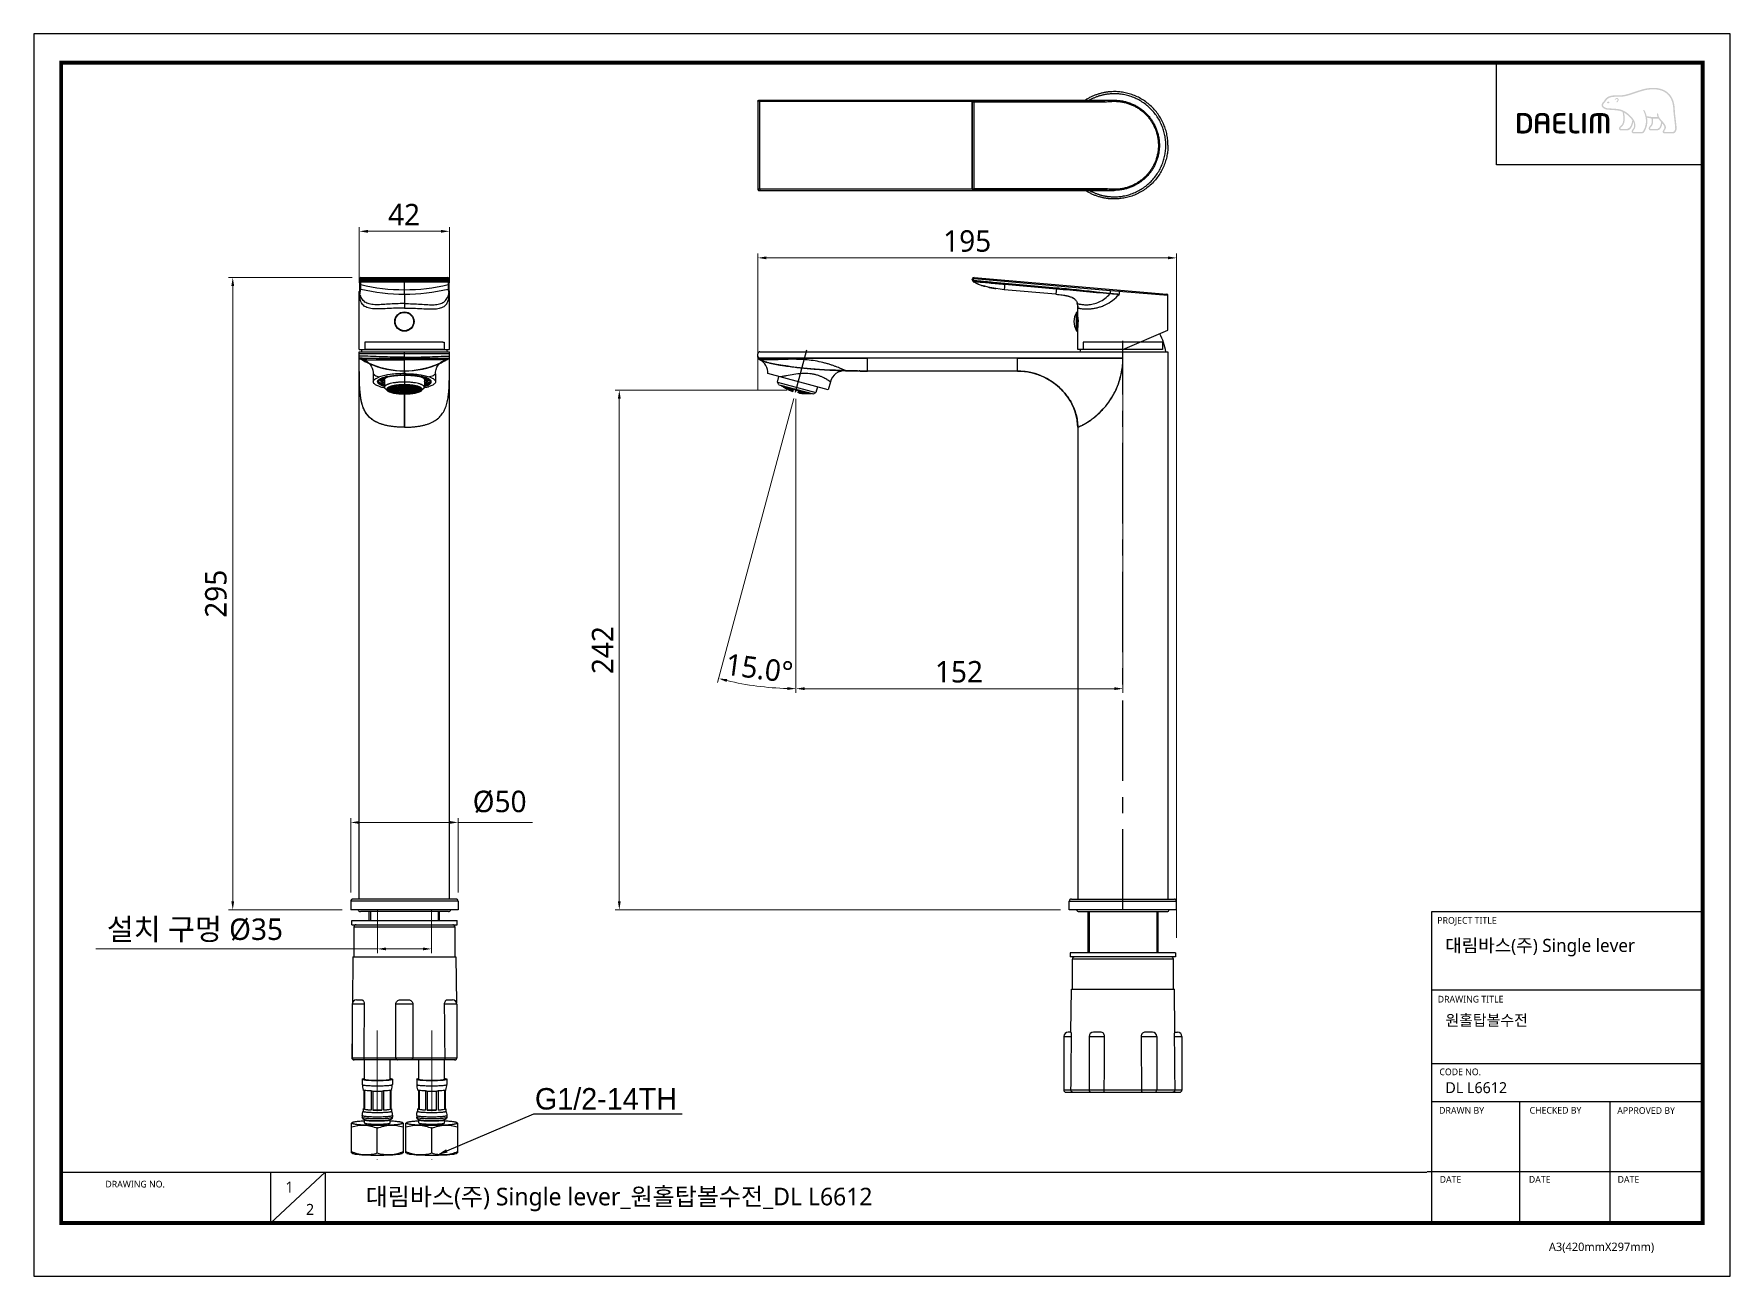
# Model space of a CAD drawing. Extents: x 1723 to 2513, y 4681 to 5260.
import ezdxf
from ezdxf import colors
from ezdxf.entities.mleader import LeaderData, LeaderLine
from ezdxf.math import Vec2, Vec3

# ---------------------------------------------------------------- set-up
doc = ezdxf.new("R2010")
doc.units = 0
doc.header["$LTSCALE"] = 30
doc.header["$MEASUREMENT"] = 0
doc.header["$PDMODE"] = 3
doc.header["$PDSIZE"] = -10
doc.linetypes.add('CENTER', pattern=[2, 1.25, -0.25, 0.25, -0.25])
doc.layers.get('0').update_dxf_attribs({"linetype": 'CONTINUOUS'})
doc.layers.get('DEFPOINTS').update_dxf_attribs({"linetype": 'CONTINUOUS'})
for name, color, linetype in [('7J45X38X25_DXF_CONTINUOUS_LINE', 7, 'CONTINUOUS'), ('80N81051_DXF_CONTINUOUS_LINE', 7, 'CONTINUOUS'), ('80P35VVD2_DXF_CONTINUOUS_LINE', 7, 'CONTINUOUS'), ('80T168S5401_DXF_AXIS', 7, 'CONTINUOUS'), ('80T168S5401_DXF_CONTINUOUS_LINE', 7, 'CONTINUOUS'), ('81T168155_DXF_CONTINUOUS_LINE', 7, 'CONTINUOUS'), ('8DZ35B00_DXF_CONTINUOUS_LINE', 7, 'CONTINUOUS'), ('8J49X33X2_DXF_CONTINUOUS_LINE', 7, 'CONTINUOUS'), ('8NM168155-R0DXF_CONTINUOUS_LINE', 7, 'CONTINUOUS'), ('8ZG168060_DXF_CONTINUOUS_LINE', 7, 'CONTINUOUS'), ('BODY', 7, 'CONTINUOUS'), ('DEF_LAYER_ASSEM_MEMBER', 7, 'CONTINUOUS'), ('Layer 01', 7, 'CONTINUOUS'), ('M24421NP-R06DXF_CONTINUOUS_LINE', 7, 'CONTINUOUS')]:
    doc.layers.add(name, color=color, linetype=linetype)
doc.styles.add('Daelim Dimension', font='NanumGothic.ttf')
doc.styles.get("Standard").update_dxf_attribs({"font": 'SYMBOL'})
doc.dimstyles.new('DEFAULT', dxfattribs={"dimscale": 2, "dimtxt": 2, "dimasz": 2, "dimexe": 0, "dimexo": 2, "dimgap": 1, "dimtad": 1, "dimdec": 1, "dimzin": 9, "dimdsep": 46, "dimtxsty": 'Daelim Dimension', "dimcen": 0.5, "dimclrd": 252, "dimclre": 252, "dimclrt": 3, "dimadec": 1, "dimazin": 0, "dimtfac": 1, "dimtdec": 1, "dimtix": 1, "dimtmove": 0, "dimatfit": 3, "dimfxl": 0, "dimtolj": 1, "dimtzin": 1, "dimlwd": 9, "dimlwe": 9, "dimarcsym": 0})

msp = doc.modelspace()

# ---------------------------------------------------------------- texts
at = {"color": 5, "ltscale": 40, "style": 'Daelim Dimension'}
for s, height, p in [('PROJECT TITLE', 3.1171, (2376.54, 4845.34)), ('DRAWING TITLE', 3.1171, (2376.74, 4808.65)), ('CODE NO.', 3.117, (2377.53, 4774.77)), ('DRAWN BY', 3.117, (2377.4, 4756.81)), ('CHECKED BY', 3.117, (2419.52, 4756.86)), ('APPROVED BY', 3.1171, (2460.36, 4756.76)), ('DRAWING NO.', 3.1171, (1756.3, 4722.47)), ('DATE', 3.117, (2377.65, 4724.68)), ('DATE', 3.117, (2419.19, 4724.68)), ('DATE', 3.117, (2460.51, 4724.68)), ('A3(420mmX297mm)', 3.9341, (2428.51, 4692.84))]:
    msp.add_text(s, height=height, dxfattribs=at).set_placement(p)
at = {"attachment_point": 1, "style": 'Daelim Dimension'}
for s, insert, char_height, width in [('대림바스(주) Single lever', (2380.25, 4838.3), 6.1103, 98.2071), ('원홀탑볼수전 ', (2380.31, 4802.93), 5.101, 85.8447), ('DL L6612', (2380.31, 4771.52), 5.101, 85.8447), ('1', (1840.13, 4725.21), 5.1, 7.119), ('2', (1849.7, 4714.81), 5.1, 7.119)]:
    msp.add_mtext(s, dxfattribs=dict(at, insert=insert, char_height=char_height, width=width))
at = {"color": 2, "insert": (1877.51, 4722.33), "char_height": 8.198, "width": 362.8925, "attachment_point": 1, "style": 'Daelim Dimension'}
msp.add_mtext('대림바스(주) Single lever_원홀탑볼수전_DL L6612', dxfattribs=at)

# ---------------------------------------------------------------- blocks, each defined once
blk = doc.blocks.new('*D18')
at = {"color": 5, "lineweight": 9, "ltscale": 0.5}
for p, q in [((1874.54, 5143.96), (1874.54, 5169.96)), ((1878.54, 5167.96), (1912.54, 5167.96)), ((1916.54, 5143.96), (1916.54, 5169.96))]:
    blk.add_line(p, q, dxfattribs=at)
at = {"color": 5, "ltscale": 0.5}
for points in [[(1878.54, 5168.63), (1878.54, 5167.3), (1874.54, 5167.96)], [(1912.54, 5168.63), (1912.54, 5167.3), (1916.54, 5167.96)]]:
    blk.add_solid(points, dxfattribs=at)
at = {"layer": 'DEFPOINTS', "color": 0, "ltscale": 0.5}
for p in [(1916.54, 5167.96), (1874.54, 5139.96), (1916.54, 5139.96)]:
    blk.add_point(p, dxfattribs=at)
at = {"color": 7, "ltscale": 0.5, "insert": (1895.38, 5180.75), "char_height": 10, "width": 17.4167, "attachment_point": 2, "style": 'Daelim Dimension'}
blk.add_mtext('\\A1;42', dxfattribs=at)
blk = doc.blocks.new('*D19')
at = {"color": 5, "lineweight": 9, "ltscale": 0.5}
for p, q in [((1870.54, 4859.89), (1870.54, 4894.55)), ((1874.54, 4892.55), (1916.54, 4892.55)), ((1920.54, 4859.89), (1920.54, 4894.55)), ((1920.54, 4892.55), (1955.25, 4892.55))]:
    blk.add_line(p, q, dxfattribs=at)
at = {"color": 5, "ltscale": 0.5}
for points in [[(1874.54, 4893.22), (1874.54, 4891.88), (1870.54, 4892.55)], [(1916.54, 4893.22), (1916.54, 4891.88), (1920.54, 4892.55)]]:
    blk.add_solid(points, dxfattribs=at)
at = {"layer": 'DEFPOINTS', "color": 0, "ltscale": 0.5}
for p in [(1920.54, 4892.55), (1870.54, 4855.89), (1920.54, 4855.89)]:
    blk.add_point(p, dxfattribs=at)
at = {"color": 7, "ltscale": 0.5, "insert": (1939.89, 4907.33), "char_height": 10, "width": 17.4167, "attachment_point": 2, "style": 'Daelim Dimension'}
blk.add_mtext('\\A1;%%C50', dxfattribs=at)
blk = doc.blocks.new('*D20')
at = {"color": 5, "lineweight": 9, "ltscale": 0.5}
for p, q in [((1871.26, 5146.49), (1813.6, 5146.49)), ((1815.6, 5142.49), (1815.6, 4855.86)), ((1866.51, 4851.86), (1813.6, 4851.86))]:
    blk.add_line(p, q, dxfattribs=at)
at = {"color": 5, "ltscale": 0.5}
for points in [[(1814.93, 5142.49), (1816.27, 5142.49), (1815.6, 5146.49)], [(1814.93, 4855.86), (1816.27, 4855.86), (1815.6, 4851.86)]]:
    blk.add_solid(points, dxfattribs=at)
at = {"layer": 'DEFPOINTS', "color": 0, "ltscale": 0.5}
for p in [(1875.26, 5146.49), (1815.6, 4851.86), (1870.51, 4851.86)]:
    blk.add_point(p, dxfattribs=at)
at = {"color": 7, "ltscale": 0.5, "insert": (1802.71, 4999.09), "char_height": 10, "width": 39.1667, "attachment_point": 2, "rotation": 90, "style": 'Daelim Dimension'}
blk.add_mtext('\\A1;295', dxfattribs=at)
blk = doc.blocks.new('*D21')
at = {"color": 5, "lineweight": 9, "ltscale": 0.5}
for p, q in [((2060.12, 5093.79), (2060.12, 5157.58)), ((2064.12, 5155.58), (2251.12, 5155.58)), ((2255.12, 4838.79), (2255.12, 5157.58))]:
    blk.add_line(p, q, dxfattribs=at)
at = {"color": 5, "ltscale": 0.5}
for points in [[(2064.12, 5156.25), (2064.12, 5154.92), (2060.12, 5155.58)], [(2251.12, 5156.25), (2251.12, 5154.92), (2255.12, 5155.58)]]:
    blk.add_solid(points, dxfattribs=at)
at = {"layer": 'DEFPOINTS', "color": 0, "ltscale": 0.5}
for p in [(2255.12, 5155.58), (2060.12, 5089.79), (2255.12, 4834.79)]:
    blk.add_point(p, dxfattribs=at)
at = {"color": 7, "ltscale": 0.5, "insert": (2157.62, 5168.47), "char_height": 10, "width": 26.125, "attachment_point": 2, "style": 'Daelim Dimension'}
blk.add_mtext('\\A1;195', dxfattribs=at)
blk = doc.blocks.new('*D22')
at = {"color": 5, "lineweight": 9, "ltscale": 0.5}
for p, q in [((2076.84, 5090.1), (2041.35, 4957.68)), ((2077.88, 5089.97), (2077.88, 4952.87))]:
    blk.add_line(p, q, dxfattribs=at)
blk.add_arc((2077.88, 5094), 139.12, 256.6474, 268.3526, dxfattribs=at)
at = {"color": 5, "ltscale": 0.5}
for points in [[(2045.59, 4957.99), (2045.91, 4959.28), (2041.87, 4959.62)], [(2073.89, 4955.6), (2073.87, 4954.27), (2077.88, 4954.87)]]:
    blk.add_solid(points, dxfattribs=at)
at = {"layer": 'DEFPOINTS', "color": 0, "ltscale": 0.5}
for p in [(2077.87, 5093.97), (2077.88, 5094.19), (2077.88, 5093.97), (2077.93, 5094.18), (2053.72, 4956.99)]:
    blk.add_point(p, dxfattribs=at)
at = {"color": 7, "ltscale": 0.5, "insert": (2061.46, 4969.32), "char_height": 10, "width": 25.75, "attachment_point": 2, "rotation": 352.5, "style": 'Daelim Dimension'}
blk.add_mtext('\\A1;15.0°', dxfattribs=at)
blk = doc.blocks.new('*D23')
at = {"color": 5, "lineweight": 9, "ltscale": 0.5}
for p, q in [((2230.12, 5112.86), (2230.12, 4952.87)), ((2077.88, 5089.97), (2077.88, 4952.87)), ((2226.12, 4954.87), (2081.88, 4954.87))]:
    blk.add_line(p, q, dxfattribs=at)
at = {"color": 5, "ltscale": 0.5}
for points in [[(2081.88, 4955.54), (2081.88, 4954.21), (2077.88, 4954.87)], [(2226.12, 4955.54), (2226.12, 4954.21), (2230.12, 4954.87)]]:
    blk.add_solid(points, dxfattribs=at)
at = {"layer": 'DEFPOINTS', "color": 0, "ltscale": 0.5}
for p in [(2230.12, 5116.86), (2077.88, 5093.97), (2077.88, 4954.87)]:
    blk.add_point(p, dxfattribs=at)
at = {"color": 7, "ltscale": 0.5, "insert": (2153.79, 4967.76), "char_height": 10, "width": 26.125, "attachment_point": 2, "style": 'Daelim Dimension'}
blk.add_mtext('\\A1;152', dxfattribs=at)
blk = doc.blocks.new('*D24')
at = {"color": 5, "lineweight": 9, "ltscale": 0.5}
for p, q in [((2073.85, 5094), (1993.61, 5094)), ((1995.61, 4855.86), (1995.61, 5090)), ((2201.09, 4851.86), (1993.61, 4851.86))]:
    blk.add_line(p, q, dxfattribs=at)
at = {"color": 5, "ltscale": 0.5}
for points in [[(1994.95, 5090), (1996.28, 5090), (1995.61, 5094)], [(1994.95, 4855.86), (1996.28, 4855.86), (1995.61, 4851.86)]]:
    blk.add_solid(points, dxfattribs=at)
at = {"layer": 'DEFPOINTS', "color": 0, "ltscale": 0.5}
for p in [(1995.61, 5094), (2077.85, 5094), (2205.09, 4851.86)]:
    blk.add_point(p, dxfattribs=at)
at = {"color": 7, "ltscale": 0.5, "insert": (1982.83, 4972.82), "char_height": 10, "width": 26.125, "attachment_point": 2, "rotation": 90, "style": 'Daelim Dimension'}
blk.add_mtext('\\A1;242', dxfattribs=at)
blk = doc.blocks.new('*D25')
at = {"color": 5, "lineweight": 9, "ltscale": 0.5}
for p, q in [((1882.94, 4851.65), (1882.94, 4831.62)), ((1908.14, 4851.75), (1908.14, 4831.62)), ((1882.94, 4833.62), (1751.78, 4833.62)), ((1904.14, 4833.62), (1886.94, 4833.62))]:
    blk.add_line(p, q, dxfattribs=at)
at = {"color": 5, "ltscale": 0.5}
for points in [[(1886.94, 4834.28), (1886.94, 4832.95), (1882.94, 4833.62)], [(1904.14, 4834.28), (1904.14, 4832.95), (1908.14, 4833.62)]]:
    blk.add_solid(points, dxfattribs=at)
at = {"layer": 'DEFPOINTS', "color": 0, "ltscale": 0.5}
for p in [(1882.94, 4855.65), (1908.14, 4855.75), (1908.14, 4833.62)]:
    blk.add_point(p, dxfattribs=at)
at = {"color": 7, "ltscale": 0.5, "insert": (1797.97, 4842.26), "char_height": 10, "attachment_point": 5, "style": 'Daelim Dimension'}
blk.add_mtext('\\A1;설치 구멍 %%C35', dxfattribs=at)

# ---------------------------------------------------------------- dimensions: what is measured, and where the dimension line sits
at = {"color": 5, "ltscale": 0.5}
for base, p1, p2, picture, middle in [((1916.54, 5167.96), (1874.54, 5139.96), (1916.54, 5139.96), '*D18', (1895.38, 5167.96)), ((2255.12, 5155.58), (2060.12, 5089.79), (2255.12, 4834.79), '*D21', (2157.62, 5155.58))]:
    dim = msp.add_linear_dim(base=base, p1=p1, p2=p2, dimstyle='DEFAULT', override={"dimtxt": 5, "dimexe": 1, "dimdec": 0, "dimclrd": 5, "dimclre": 5, "dimclrt": 7}, dxfattribs=at)
    dim.commit()
    dim.dimension.update_dxf_attribs({"geometry": picture, "text_midpoint": middle, "dimtype": 160})
for base, p1, p2, angle, picture, middle in [((1815.6, 4851.86), (1875.26, 5146.49), (1870.51, 4851.86), 270, '*D20', (1815.6, 4999.09)), ((2077.88, 4954.87), (2230.12, 5116.86), (2077.88, 5093.97), 180, '*D23', (2153.79, 4954.87)), ((1995.61, 5094), (2205.09, 4851.86), (2077.85, 5094), 90, '*D24', (1995.61, 4972.82))]:
    dim = msp.add_linear_dim(base=base, p1=p1, p2=p2, angle=angle, dimstyle='DEFAULT', override={"dimtxt": 5, "dimexe": 1, "dimdec": 0, "dimclrd": 5, "dimclre": 5, "dimclrt": 7}, dxfattribs=at)
    dim.commit()
    dim.dimension.update_dxf_attribs({"geometry": picture, "text_midpoint": middle, "dimtype": 160})
dim = msp.add_angular_dim_2l(base=(2053.72, 4956.9883), line1=((2077.8784, 5094.1909), (2077.8784, 5093.9675)), line2=((2077.9285, 5094.1844), (2077.8706, 5093.9685)), dimstyle='DEFAULT', override={"dimtxt": 5, "dimexe": 1, "dimdec": 0, "dimclrd": 5, "dimclre": 5, "dimclrt": 7}, dxfattribs=at)
dim.commit()
dim.dimension.update_dxf_attribs({"geometry": '*D22', "text_midpoint": (2060.7225, 4963.6859)})
for base, p1, p2, text, picture, middle in [((1920.54, 4892.55), (1870.54, 4855.89), (1920.54, 4855.89), '%%C<>', '*D19', (1939.89, 4892.55)), ((1908.14, 4833.62), (1882.94, 4855.65), (1908.14, 4855.75), '설치 구멍 %%C35', '*D25', (1797.97, 4833.62))]:
    dim = msp.add_linear_dim(base=base, p1=p1, p2=p2, text=text, dimstyle='DEFAULT', override={"dimtxt": 5, "dimexe": 1, "dimdec": 0, "dimclrd": 5, "dimclre": 5, "dimclrt": 7}, dxfattribs=at)
    dim.commit()
    dim.dimension.update_dxf_attribs({"geometry": picture, "text_midpoint": middle, "dimtype": 160})

# ---------------------------------------------------------------- hatches: boundary and pattern name
h = msp.add_hatch(color=5)
edge = h.paths.add_edge_path()
edge.add_spline(control_points=[(2484.68, 5231.86), (2481.84, 5235.04), (2477.43, 5235.08), (2474.21, 5234.55)], knot_values=[4, 4, 4, 4, 5, 5, 5, 5], degree=3, periodic=0)
edge.add_spline(control_points=[(2474.21, 5234.55), (2472.26, 5234.22), (2470.37, 5233.58), (2468.54, 5232.96)], knot_values=[5, 5, 5, 5, 6, 6, 6, 6], degree=3, periodic=0)
edge.add_spline(control_points=[(2468.54, 5232.96), (2467.02, 5232.44), (2465.44, 5231.9), (2463.86, 5231.55)], knot_values=[6, 6, 6, 6, 7, 7, 7, 7], degree=3, periodic=0)
edge.add_spline(control_points=[(2463.86, 5231.55), (2462.76, 5231.32), (2461.38, 5231.32), (2460.17, 5231.31)], knot_values=[7, 7, 7, 7, 8, 8, 8, 8], degree=3, periodic=0)
edge.add_spline(control_points=[(2460.17, 5231.31), (2460.17, 5231.31), (2459, 5231.29), (2459, 5231.29)], knot_values=[8.00001, 8.00001, 8.00001, 8.00001, 9, 9, 9, 9], degree=3, periodic=0)
edge.add_spline(control_points=[(2459, 5231.29), (2456.72, 5231.23), (2455.15, 5230.44), (2454.38, 5228.94)], knot_values=[9, 9, 9, 9, 10, 10, 10, 10], degree=3, periodic=0)
edge.add_spline(control_points=[(2454.38, 5228.94), (2454.38, 5228.94), (2454.34, 5228.88), (2454.34, 5228.88)], knot_values=[10.00001, 10.00001, 10.00001, 10.00001, 11, 11, 11, 11], degree=3, periodic=0)
edge.add_spline(control_points=[(2454.34, 5228.88), (2454.21, 5228.66), (2454.04, 5228.47), (2453.84, 5228.28)], knot_values=[11, 11, 11, 11, 12, 12, 12, 12], degree=3, periodic=0)
edge.add_spline(control_points=[(2453.84, 5228.28), (2453.63, 5228.08), (2453.42, 5227.86), (2453.27, 5227.59)], knot_values=[12, 12, 12, 12, 13, 13, 13, 13], degree=3, periodic=0)
edge.add_spline(control_points=[(2453.27, 5227.59), (2452.98, 5227.08), (2452.95, 5226.56), (2453.2, 5226.08)], knot_values=[13, 13, 13, 13, 14, 14, 14, 14], degree=3, periodic=0)
edge.add_spline(control_points=[(2453.2, 5226.08), (2453.69, 5225.16), (2455.07, 5224.67), (2455.89, 5224.61), (2455.89, 5224.61), (2457.12, 5224.54), (2457.12, 5224.54)], knot_values=[14, 14, 14, 14, 15, 15, 15, 16, 16, 16, 16], degree=3, periodic=0)
edge.add_spline(control_points=[(2457.12, 5224.54), (2458.43, 5224.46), (2460.06, 5224.37), (2461.02, 5224.19)], knot_values=[16, 16, 16, 16, 17, 17, 17, 17], degree=3, periodic=0)
edge.add_spline(control_points=[(2461.02, 5224.19), (2461.63, 5224.08), (2462.22, 5223.89), (2462.77, 5223.65)], knot_values=[17, 17, 17, 17, 18, 18, 18, 18], degree=3, periodic=0)
edge.add_spline(control_points=[(2462.77, 5223.65), (2462.8, 5223.59), (2463.29, 5221.8), (2463.18, 5219.83)], knot_values=[18, 18, 18, 18, 19, 19, 19, 19], degree=3, periodic=0)
edge.add_spline(control_points=[(2463.18, 5219.83), (2463.1, 5218.03), (2462.3, 5217.41), (2461.74, 5216.95)], knot_values=[19, 19, 19, 19, 20, 20, 20, 20], degree=3, periodic=0)
edge.add_spline(control_points=[(2461.74, 5216.95), (2461.74, 5216.95), (2461.18, 5216.52), (2461.15, 5215.98)], knot_values=[20, 20, 20, 20, 21, 21, 21, 21], degree=3, periodic=0)
edge.add_spline(control_points=[(2461.15, 5215.98), (2461.12, 5215.7), (2461.2, 5215.44), (2461.37, 5215.26)], knot_values=[21, 21, 21, 21, 22, 22, 22, 22], degree=3, periodic=0)
edge.add_spline(control_points=[(2461.37, 5215.26), (2461.56, 5215.05), (2461.84, 5214.95), (2462.21, 5214.95), (2462.21, 5214.95), (2464.69, 5214.95), (2464.69, 5214.95)], knot_values=[22, 22, 22, 22, 23, 23, 23, 24, 24, 24, 24], degree=3, periodic=0)
edge.add_spline(control_points=[(2464.69, 5214.95), (2466.72, 5214.95), (2467.58, 5217.33), (2467.8, 5218.98)], knot_values=[24, 24, 24, 24, 25, 25, 25, 25], degree=3, periodic=0)
edge.add_spline(control_points=[(2467.8, 5218.98), (2468.4, 5217.8), (2468.38, 5216.46), (2467.62, 5215.61)], knot_values=[25, 25, 25, 25, 26, 26, 26, 26], degree=3, periodic=0)
edge.add_spline(control_points=[(2467.62, 5215.61), (2467.62, 5215.61), (2466.96, 5214.99), (2467.03, 5214.4)], knot_values=[26.00001, 26.00001, 26.00001, 26.00001, 27, 27, 27, 27], degree=3, periodic=0)
edge.add_spline(control_points=[(2467.03, 5214.4), (2467.1, 5213.78), (2467.61, 5213.54), (2468.03, 5213.54), (2468.03, 5213.54), (2471.56, 5213.54), (2471.56, 5213.54)], knot_values=[27, 27, 27, 27, 28, 28, 28, 29, 29, 29, 29], degree=3, periodic=0)
edge.add_spline(control_points=[(2471.56, 5213.54), (2472.19, 5213.54), (2472.68, 5213.82), (2473.01, 5214.36)], knot_values=[29, 29, 29, 29, 30, 30, 30, 30], degree=3, periodic=0)
edge.add_spline(control_points=[(2473.01, 5214.36), (2474.45, 5216.74), (2474.53, 5219.08), (2474.21, 5220.9)], knot_values=[30, 30, 30, 30, 31, 31, 31, 31], degree=3, periodic=0)
edge.add_spline(control_points=[(2474.21, 5220.9), (2474.64, 5220.81), (2475.36, 5220.68), (2476.24, 5220.59)], knot_values=[31, 31, 31, 31, 32, 32, 32, 32], degree=3, periodic=0)
edge.add_spline(control_points=[(2476.24, 5220.59), (2476.3, 5220.34), (2476.4, 5219.78), (2476.4, 5219.78)], knot_values=[32, 32, 32, 32, 33, 33, 33, 33], degree=3, periodic=0)
edge.add_spline(control_points=[(2476.4, 5219.78), (2476.42, 5219.57), (2476.42, 5219.38), (2476.42, 5219.2)], knot_values=[33, 33, 33, 33, 34, 34, 34, 34], degree=3, periodic=0)
edge.add_spline(control_points=[(2476.42, 5219.2), (2476.42, 5217.83), (2475.81, 5217.24), (2475.47, 5216.91)], knot_values=[34, 34, 34, 34, 35, 35, 35, 35], degree=3, periodic=0)
edge.add_spline(control_points=[(2475.47, 5216.91), (2475.46, 5216.91), (2474.99, 5216.44), (2474.94, 5216.04)], knot_values=[35, 35, 35, 35, 36, 36, 36, 36], degree=3, periodic=0)
edge.add_spline(control_points=[(2474.94, 5216.04), (2474.94, 5216.04), (2474.84, 5215.63), (2475.2, 5215.27)], knot_values=[36.00001, 36.00001, 36.00001, 36.00001, 37, 37, 37, 37], degree=3, periodic=0)
edge.add_spline(control_points=[(2475.2, 5215.27), (2475.39, 5215.06), (2475.71, 5214.95), (2476.12, 5214.95), (2476.12, 5214.95), (2478.86, 5214.95), (2478.86, 5214.95)], knot_values=[37, 37, 37, 37, 38, 38, 38, 39, 39, 39, 39], degree=3, periodic=0)
edge.add_spline(control_points=[(2478.86, 5214.95), (2480.62, 5214.95), (2481.16, 5217.12), (2481.33, 5218.23)], knot_values=[39, 39, 39, 39, 40, 40, 40, 40], degree=3, periodic=0)
edge.add_spline(control_points=[(2481.33, 5218.23), (2481.65, 5217.84), (2482, 5217.36), (2482.21, 5216.91)], knot_values=[40, 40, 40, 40, 41, 41, 41, 41], degree=3, periodic=0)
edge.add_spline(control_points=[(2482.21, 5216.91), (2482.36, 5216.6), (2482.38, 5216.26), (2482.27, 5215.93)], knot_values=[41, 41, 41, 41, 42, 42, 42, 42], degree=3, periodic=0)
edge.add_spline(control_points=[(2482.27, 5215.93), (2482.09, 5215.35), (2481.36, 5214.93), (2481.51, 5214.24)], knot_values=[42, 42, 42, 42, 43, 43, 43, 43], degree=3, periodic=0)
edge.add_spline(control_points=[(2481.51, 5214.24), (2481.64, 5213.7), (2482.09, 5213.54), (2482.55, 5213.54), (2482.55, 5213.54), (2486.07, 5213.54), (2486.07, 5213.54)], knot_values=[43, 43, 43, 43, 44, 44, 44, 45, 45, 45, 45], degree=3, periodic=0)
edge.add_spline(control_points=[(2486.07, 5213.54), (2486.1, 5213.54), (2486.8, 5213.53), (2487.37, 5214.13)], knot_values=[45, 45, 45, 45, 46, 46, 46, 46], degree=3, periodic=0)
edge.add_spline(control_points=[(2487.37, 5214.13), (2487.9, 5214.7), (2488.1, 5215.54), (2487.98, 5216.72)], knot_values=[46, 46, 46, 46, 47, 47, 47, 47], degree=3, periodic=0)
edge.add_spline(control_points=[(2487.98, 5216.72), (2487.98, 5216.72), (2487.45, 5221.33), (2487.45, 5221.33)], knot_values=[0, 0, 0, 0, 1, 1, 1, 1], degree=3, periodic=0)
edge.add_spline(control_points=[(2487.45, 5221.33), (2487.25, 5222.66), (2487.22, 5223.38), (2487.19, 5224.09), (2487.19, 5224.09), (2487.06, 5225.91), (2487.06, 5225.91)], knot_values=[1, 1, 1, 1, 2, 2, 2, 3, 3, 3, 3], degree=3, periodic=0)
edge.add_spline(control_points=[(2487.06, 5225.91), (2486.79, 5228.39), (2485.99, 5230.4), (2484.68, 5231.86)], knot_values=[3, 3, 3, 3, 4, 4, 4, 4], degree=3, periodic=0)
edge = h.paths.add_edge_path(flags=16)
edge.add_spline(control_points=[(2464, 5230.9), (2465.63, 5231.25), (2467.22, 5231.79), (2468.76, 5232.32)], knot_values=[31, 31, 31, 31, 32, 32, 32, 32], degree=3, periodic=0)
edge.add_spline(control_points=[(2468.76, 5232.32), (2470.56, 5232.93), (2472.42, 5233.57), (2474.33, 5233.89)], knot_values=[32, 32, 32, 32, 33, 33, 33, 33], degree=3, periodic=0)
edge.add_spline(control_points=[(2474.33, 5233.89), (2477.37, 5234.39), (2481.54, 5234.36), (2484.16, 5231.42)], knot_values=[33, 33, 33, 33, 34, 34, 34, 34], degree=3, periodic=0)
edge.add_spline(control_points=[(2484.16, 5231.42), (2485.38, 5230.05), (2486.13, 5228.17), (2486.38, 5225.84), (2486.38, 5225.84), (2486.51, 5224.06), (2486.51, 5224.06)], knot_values=[34, 34, 34, 34, 35, 35, 35, 36, 36, 36, 36], degree=3, periodic=0)
edge.add_spline(control_points=[(2486.51, 5224.06), (2486.54, 5223.34), (2486.58, 5222.6), (2486.77, 5221.24), (2486.77, 5221.24), (2487.3, 5216.65), (2487.3, 5216.65)], knot_values=[36, 36, 36, 36, 37, 37, 37, 38, 38, 38, 38], degree=3, periodic=0)
edge.add_spline(control_points=[(2487.3, 5216.65), (2487.39, 5215.7), (2487.24, 5215.01), (2486.88, 5214.6)], knot_values=[38, 38, 38, 38, 39, 39, 39, 39], degree=3, periodic=0)
edge.add_spline(control_points=[(2486.88, 5214.6), (2486.53, 5214.21), (2486.1, 5214.21), (2486.07, 5214.21), (2486.07, 5214.21), (2482.61, 5214.21), (2482.61, 5214.21)], knot_values=[0, 0, 0, 0, 1, 1, 1, 2, 2, 2, 2], degree=3, periodic=0)
edge.add_spline(control_points=[(2482.61, 5214.21), (2482.4, 5214.21), (2482.24, 5214.3), (2482.24, 5214.55)], knot_values=[2, 2, 2, 2, 3, 3, 3, 3], degree=3, periodic=0)
edge.add_spline(control_points=[(2482.24, 5214.55), (2482.24, 5214.91), (2482.7, 5215.21), (2482.87, 5215.67)], knot_values=[3, 3, 3, 3, 4, 4, 4, 4], degree=3, periodic=0)
edge.add_spline(control_points=[(2482.87, 5215.67), (2483.07, 5216.17), (2483.05, 5216.72), (2482.82, 5217.2)], knot_values=[4, 4, 4, 4, 5, 5, 5, 5], degree=3, periodic=0)
edge.add_spline(control_points=[(2482.82, 5217.2), (2482.41, 5218.07), (2481.8, 5218.75), (2481.21, 5219.42)], knot_values=[5, 5, 5, 5, 6, 6, 6, 6], degree=3, periodic=0)
edge.add_spline(control_points=[(2481.21, 5219.42), (2480.37, 5220.36), (2479.47, 5221.26), (2479.41, 5222.56)], knot_values=[6, 6, 6, 6, 7, 7, 7, 7], degree=3, periodic=0)
edge.add_spline(control_points=[(2479.41, 5222.56), (2479.39, 5222.74), (2479.31, 5222.93), (2479.12, 5222.92)], knot_values=[7, 7, 7, 7, 8, 8, 8, 8], degree=3, periodic=0)
edge.add_spline(control_points=[(2479.12, 5222.92), (2478.94, 5222.91), (2478.82, 5222.74), (2478.82, 5222.51)], knot_values=[8, 8, 8, 8, 9, 9, 9, 9], degree=3, periodic=0)
edge.add_spline(control_points=[(2478.82, 5222.51), (2478.86, 5222.01), (2478.99, 5221.56), (2479.16, 5221.15)], knot_values=[9, 9, 9, 9, 10, 10, 10, 10], degree=3, periodic=0)
edge.add_spline(control_points=[(2479.16, 5221.15), (2476.89, 5221.05), (2474.6, 5221.51), (2474.05, 5221.62)], knot_values=[10, 10, 10, 10, 11, 11, 11, 11], degree=3, periodic=0)
edge.add_spline(control_points=[(2474.05, 5221.62), (2473.65, 5223.25), (2473, 5224.3), (2472.99, 5224.33)], knot_values=[11, 11, 11, 11, 12, 12, 12, 12], degree=3, periodic=0)
edge.add_spline(control_points=[(2472.99, 5224.33), (2472.89, 5224.49), (2472.71, 5224.55), (2472.59, 5224.47)], knot_values=[12, 12, 12, 12, 13, 13, 13, 13], degree=3, periodic=0)
edge.add_spline(control_points=[(2472.59, 5224.47), (2472.45, 5224.39), (2472.42, 5224.19), (2472.52, 5224.04)], knot_values=[13, 13, 13, 13, 14, 14, 14, 14], degree=3, periodic=0)
edge.add_spline(control_points=[(2472.52, 5224.04), (2472.55, 5223.99), (2475.26, 5219.38), (2472.43, 5214.7)], knot_values=[14, 14, 14, 14, 15, 15, 15, 15], degree=3, periodic=0)
edge.add_spline(control_points=[(2472.43, 5214.7), (2472.23, 5214.37), (2471.95, 5214.21), (2471.56, 5214.21), (2471.56, 5214.21), (2468.05, 5214.21), (2468.05, 5214.21)], knot_values=[15, 15, 15, 15, 16, 16, 16, 17, 17, 17, 17], degree=3, periodic=0)
edge.add_spline(control_points=[(2468.05, 5214.21), (2467.9, 5214.21), (2467.69, 5214.31), (2467.69, 5214.55)], knot_values=[17, 17, 17, 17, 18, 18, 18, 18], degree=3, periodic=0)
edge.add_spline(control_points=[(2467.69, 5214.55), (2467.69, 5214.79), (2468.03, 5215.16), (2468.03, 5215.16)], knot_values=[18, 18, 18, 18, 19, 19, 19, 19], degree=3, periodic=0)
edge.add_spline(control_points=[(2468.03, 5215.16), (2469.44, 5216.74), (2468.73, 5219.2), (2467.36, 5220.83)], knot_values=[19, 19, 19, 19, 20, 20, 20, 20], degree=3, periodic=0)
edge.add_spline(control_points=[(2467.36, 5220.83), (2466.04, 5222.4), (2463.89, 5224.37), (2461.14, 5224.86)], knot_values=[20, 20, 20, 20, 21, 21, 21, 21], degree=3, periodic=0)
edge.add_spline(control_points=[(2461.14, 5224.86), (2460.14, 5225.04), (2458.49, 5225.14), (2457.16, 5225.21), (2457.16, 5225.21), (2455.94, 5225.28), (2455.94, 5225.28)], knot_values=[21, 21, 21, 21, 22, 22, 22, 23, 23, 23, 23], degree=3, periodic=0)
edge.add_spline(control_points=[(2455.94, 5225.28), (2455.27, 5225.33), (2454.15, 5225.75), (2453.8, 5226.4)], knot_values=[23, 23, 23, 23, 24, 24, 24, 24], degree=3, periodic=0)
edge.add_spline(control_points=[(2453.8, 5226.4), (2453.65, 5226.67), (2453.67, 5226.95), (2453.87, 5227.25)], knot_values=[24, 24, 24, 24, 25, 25, 25, 25], degree=3, periodic=0)
edge.add_spline(control_points=[(2453.87, 5227.25), (2453.98, 5227.45), (2454.15, 5227.63), (2454.33, 5227.81)], knot_values=[25, 25, 25, 25, 26, 26, 26, 26], degree=3, periodic=0)
edge.add_spline(control_points=[(2454.33, 5227.81), (2454.54, 5228.03), (2454.76, 5228.25), (2454.93, 5228.54)], knot_values=[26, 26, 26, 26, 27, 27, 27, 27], degree=3, periodic=0)
edge.add_spline(control_points=[(2454.93, 5228.54), (2454.93, 5228.54), (2454.98, 5228.63), (2454.98, 5228.63)], knot_values=[27.00001, 27.00001, 27.00001, 27.00001, 28, 28, 28, 28], degree=3, periodic=0)
edge.add_spline(control_points=[(2454.98, 5228.63), (2455.65, 5229.9), (2457, 5230.56), (2459.03, 5230.62)], knot_values=[28, 28, 28, 28, 29, 29, 29, 29], degree=3, periodic=0)
edge.add_spline(control_points=[(2459.03, 5230.62), (2459.03, 5230.62), (2460.17, 5230.63), (2460.17, 5230.63)], knot_values=[29.00001, 29.00001, 29.00001, 29.00001, 30, 30, 30, 30], degree=3, periodic=0)
edge.add_spline(control_points=[(2460.17, 5230.63), (2461.41, 5230.64), (2462.84, 5230.65), (2464, 5230.9)], knot_values=[30, 30, 30, 30, 31, 31, 31, 31], degree=3, periodic=0)
edge = h.paths.add_edge_path(flags=0)
edge.add_spline(control_points=[(2460.66, 5229.95), (2460.89, 5229.77), (2461.04, 5229.51), (2461, 5229.19)], knot_values=[8, 8, 8, 8, 9, 9, 9, 9], degree=3, periodic=0)
edge.add_spline(control_points=[(2461, 5229.19), (2460.96, 5228.74), (2460.57, 5228.25), (2460.27, 5228.1)], knot_values=[7, 7, 7, 7, 8, 8, 8, 8], degree=3, periodic=0)
edge.add_spline(control_points=[(2460.27, 5228.1), (2460.17, 5228.06), (2460.03, 5228.09), (2459.99, 5228.19)], knot_values=[6, 6, 6, 6, 7, 7, 7, 7], degree=3, periodic=0)
edge.add_spline(control_points=[(2459.99, 5228.19), (2459.94, 5228.29), (2460, 5228.42), (2460.1, 5228.48)], knot_values=[5, 5, 5, 5, 6, 6, 6, 6], degree=3, periodic=0)
edge.add_spline(control_points=[(2460.1, 5228.48), (2460.27, 5228.58), (2460.52, 5228.9), (2460.55, 5229.18)], knot_values=[4, 4, 4, 4, 5, 5, 5, 5], degree=3, periodic=0)
edge.add_spline(control_points=[(2460.55, 5229.18), (2460.57, 5229.35), (2460.52, 5229.49), (2460.38, 5229.59)], knot_values=[3, 3, 3, 3, 4, 4, 4, 4], degree=3, periodic=0)
edge.add_spline(control_points=[(2460.38, 5229.59), (2460.02, 5229.84), (2459.59, 5229.34), (2459.55, 5229.31)], knot_values=[2, 2, 2, 2, 3, 3, 3, 3], degree=3, periodic=0)
edge.add_spline(control_points=[(2459.55, 5229.31), (2459.47, 5229.22), (2459.34, 5229.2), (2459.27, 5229.27)], knot_values=[1, 1, 1, 1, 2, 2, 2, 2], degree=3, periodic=0)
edge.add_spline(control_points=[(2459.27, 5229.27), (2459.17, 5229.34), (2459.19, 5229.48), (2459.27, 5229.57)], knot_values=[0, 0, 0, 0, 1, 1, 1, 1], degree=3, periodic=0)
edge.add_spline(control_points=[(2459.27, 5229.57), (2459.49, 5229.81), (2460.1, 5230.33), (2460.66, 5229.95)], knot_values=[9, 9, 9, 9, 10, 10, 10, 10], degree=3, periodic=0)
edge = h.paths.add_edge_path(flags=16)
edge.add_spline(control_points=[(2463.82, 5219.8), (2463.89, 5221.22), (2463.68, 5222.53), (2463.52, 5223.25), (2463.52, 5223.25), (2465.73, 5221.99), (2467.35, 5219.72)], knot_values=[5, 5, 5, 5, 6, 6, 6, 7, 7, 7, 7], degree=3, periodic=0)
edge.add_spline(control_points=[(2467.35, 5219.72), (2467.22, 5218.75), (2466.69, 5215.59), (2464.69, 5215.59), (2464.69, 5215.59), (2462.21, 5215.59), (2462.21, 5215.59)], knot_values=[0, 0, 0, 0, 1, 1, 1, 2, 2, 2, 2], degree=3, periodic=0)
edge.add_spline(control_points=[(2462.21, 5215.59), (2462.02, 5215.59), (2461.81, 5215.74), (2461.81, 5215.98)], knot_values=[2, 2, 2, 2, 3, 3, 3, 3], degree=3, periodic=0)
edge.add_spline(control_points=[(2461.81, 5215.98), (2461.81, 5216.21), (2462.12, 5216.45), (2462.15, 5216.46)], knot_values=[3, 3, 3, 3, 4, 4, 4, 4], degree=3, periodic=0)
edge.add_spline(control_points=[(2462.15, 5216.46), (2462.77, 5216.96), (2463.71, 5217.72), (2463.82, 5219.8)], knot_values=[4, 4, 4, 4, 5, 5, 5, 5], degree=3, periodic=0)
edge = h.paths.add_edge_path(flags=0)
edge.add_spline(control_points=[(2456.86, 5228.25), (2456.86, 5228.25), (2456.94, 5228.21), (2456.82, 5228.07)], knot_values=[1.00001, 1.00001, 1.00001, 1.00001, 2, 2, 2, 2], degree=3, periodic=0)
edge.add_spline(control_points=[(2456.82, 5228.07), (2456.52, 5227.65), (2456.22, 5227.56), (2456.22, 5227.56)], knot_values=[2, 2, 2, 2, 2.99999, 2.99999, 2.99999, 2.99999], degree=3, periodic=0)
edge.add_spline(control_points=[(2456.22, 5227.56), (2456.22, 5227.56), (2456, 5227.48), (2455.87, 5227.63)], knot_values=[3.00001, 3.00001, 3.00001, 3.00001, 4, 4, 4, 4], degree=3, periodic=0)
edge.add_spline(control_points=[(2455.87, 5227.63), (2455.62, 5227.93), (2455.6, 5228.1), (2455.6, 5228.1), (2455.6, 5228.1), (2455.58, 5228.23), (2455.71, 5228.26)], knot_values=[4, 4, 4, 4, 5, 5, 5, 6, 6, 6, 6], degree=3, periodic=0)
edge.add_spline(control_points=[(2456.86, 5228.25), (2456.22, 5228.49), (2455.71, 5228.26), (2455.71, 5228.26)], knot_values=[0.00001, 0.00001, 0.00001, 0.00001, 1, 1, 1, 1], degree=3, periodic=0)
edge = h.paths.add_edge_path(flags=16)
edge.add_spline(control_points=[(2476.92, 5220.53), (2477.7, 5220.48), (2478.67, 5220.44), (2479.5, 5220.49)], knot_values=[6, 6, 6, 6, 7, 7, 7, 7], degree=3, periodic=0)
edge.add_spline(control_points=[(2479.5, 5220.49), (2479.82, 5219.99), (2480.35, 5219.37), (2480.75, 5218.9)], knot_values=[7, 7, 7, 7, 8, 8, 8, 8], degree=3, periodic=0)
edge.add_spline(control_points=[(2480.75, 5218.9), (2480.75, 5218.86), (2480.53, 5215.59), (2478.86, 5215.59)], knot_values=[9, 9, 9, 9, 10, 10, 10, 10], degree=3, periodic=0)
edge.add_spline(control_points=[(2478.86, 5215.59), (2478.86, 5215.59), (2476.04, 5215.59), (2476.04, 5215.59)], knot_values=[0, 0, 0, 0, 1, 1, 1, 1], degree=3, periodic=0)
edge.add_spline(control_points=[(2476.04, 5215.59), (2475.82, 5215.59), (2475.66, 5215.76), (2475.66, 5215.98)], knot_values=[1, 1, 1, 1, 2, 2, 2, 2], degree=3, periodic=0)
edge.add_spline(control_points=[(2475.66, 5215.98), (2475.66, 5216.19), (2475.89, 5216.44), (2475.91, 5216.45)], knot_values=[2, 2, 2, 2, 3, 3, 3, 3], degree=3, periodic=0)
edge.add_spline(control_points=[(2475.91, 5216.45), (2476.49, 5217.01), (2477.07, 5217.77), (2477.07, 5219.19)], knot_values=[3, 3, 3, 3, 4, 4, 4, 4], degree=3, periodic=0)
edge.add_spline(control_points=[(2477.07, 5219.19), (2477.07, 5219.4), (2477.06, 5219.62), (2477.03, 5219.85)], knot_values=[4, 4, 4, 4, 5, 5, 5, 5], degree=3, periodic=0)
edge.add_spline(control_points=[(2477.03, 5219.85), (2477.03, 5219.85), (2476.96, 5220.26), (2476.92, 5220.53)], knot_values=[5.00001, 5.00001, 5.00001, 5.00001, 6, 6, 6, 6], degree=3, periodic=0)
h = msp.add_hatch(color=5)
edge = h.paths.add_edge_path()
edge.add_spline(control_points=[(2420.68, 5219.15), (2420.68, 5221.74), (2419.29, 5223.12), (2416.67, 5223.12)], knot_values=[7, 7, 7, 7, 8, 8, 8, 8], degree=3, periodic=0)
edge.add_spline(control_points=[(2416.67, 5223.12), (2415.71, 5223.12), (2414.49, 5223.07), (2414.09, 5223)], knot_values=[0, 0, 0, 0, 1, 1, 1, 1], degree=3, periodic=0)
edge.add_spline(control_points=[(2414.09, 5223), (2413.85, 5222.96), (2413.69, 5222.77), (2413.69, 5222.53), (2413.69, 5222.53), (2413.69, 5214.11), (2413.69, 5214.11)], knot_values=[1, 1, 1, 1, 2, 2, 2, 3, 3, 3, 3], degree=3, periodic=0)
edge.add_spline(control_points=[(2413.69, 5214.11), (2413.69, 5213.85), (2413.85, 5213.67), (2414.11, 5213.62)], knot_values=[3, 3, 3, 3, 4, 4, 4, 4], degree=3, periodic=0)
edge.add_spline(control_points=[(2414.11, 5213.62), (2414.49, 5213.57), (2415.7, 5213.5), (2416.67, 5213.5)], knot_values=[4, 4, 4, 4, 5, 5, 5, 5], degree=3, periodic=0)
edge.add_spline(control_points=[(2416.67, 5213.5), (2419.29, 5213.5), (2420.68, 5214.88), (2420.68, 5217.49), (2420.68, 5217.49), (2420.68, 5219.15), (2420.68, 5219.15)], knot_values=[5, 5, 5, 5, 6, 6, 6, 7, 7, 7, 7], degree=3, periodic=0)
edge = h.paths.add_edge_path(flags=16)
edge.add_spline(control_points=[(2416.66, 5221.83), (2418.41, 5221.83), (2419.19, 5220.99), (2419.19, 5219.15), (2419.19, 5219.15), (2419.19, 5218.73), (2419.19, 5218.32)], knot_values=[4, 4, 4, 4, 5, 5, 5, 5.5, 5.5, 5.5, 5.5], degree=3, periodic=0)
edge.add_spline(control_points=[(2419.19, 5218.32), (2419.19, 5217.9), (2419.19, 5217.49), (2419.19, 5217.49)], knot_values=[5.5, 5.5, 5.5, 5.5, 6, 6, 6, 6], degree=3, periodic=0)
edge.add_spline(control_points=[(2419.19, 5217.49), (2419.19, 5215.68), (2418.36, 5214.8), (2416.67, 5214.8)], knot_values=[0, 0, 0, 0, 1, 1, 1, 1], degree=3, periodic=0)
edge.add_spline(control_points=[(2416.67, 5214.8), (2416.67, 5214.8), (2415.5, 5214.82), (2415.2, 5214.83), (2415.2, 5214.83), (2415.2, 5221.75), (2415.2, 5221.75)], knot_values=[1.00001, 1.00001, 1.00001, 1.00001, 2, 2, 2, 3, 3, 3, 3], degree=3, periodic=0)
edge.add_spline(control_points=[(2415.2, 5221.75), (2415.81, 5221.82), (2416.66, 5221.83), (2416.66, 5221.83)], knot_values=[3, 3, 3, 3, 4, 4, 4, 4], degree=3, periodic=0)
h = msp.add_hatch(color=5)
edge = h.paths.add_edge_path()
edge.add_spline(control_points=[(2428.66, 5220.41), (2428.66, 5222.29), (2427.76, 5223.12), (2425.75, 5223.12)], knot_values=[13, 13, 13, 13, 14, 14, 14, 14], degree=3, periodic=0)
edge.add_spline(control_points=[(2425.75, 5223.12), (2425.75, 5223.12), (2425.02, 5223.12), (2425.02, 5223.12)], knot_values=[0.00001, 0.00001, 0.00001, 0.00001, 1, 1, 1, 1], degree=3, periodic=0)
edge.add_spline(control_points=[(2425.02, 5223.12), (2423.01, 5223.12), (2422.12, 5222.29), (2422.12, 5220.41), (2422.12, 5220.41), (2422.12, 5214), (2422.12, 5214)], knot_values=[1, 1, 1, 1, 2, 2, 2, 3, 3, 3, 3], degree=3, periodic=0)
edge.add_spline(control_points=[(2422.12, 5214), (2422.12, 5213.77), (2422.3, 5213.59), (2422.52, 5213.59)], knot_values=[3, 3, 3, 3, 4, 4, 4, 4], degree=3, periodic=0)
edge.add_spline(control_points=[(2422.52, 5213.59), (2422.52, 5213.59), (2423.22, 5213.59), (2423.22, 5213.59)], knot_values=[4.00001, 4.00001, 4.00001, 4.00001, 5, 5, 5, 5], degree=3, periodic=0)
edge.add_spline(control_points=[(2423.22, 5213.59), (2423.46, 5213.59), (2423.62, 5213.81), (2423.62, 5214), (2423.62, 5214), (2423.62, 5214.92), (2423.62, 5215.86)], knot_values=[5, 5, 5, 5, 6, 6, 6, 6.5, 6.5, 6.5, 6.5], degree=3, periodic=0)
edge.add_spline(control_points=[(2423.62, 5215.86), (2423.62, 5216.81), (2423.62, 5217.77), (2423.62, 5217.84), (2423.62, 5217.84), (2427.16, 5217.84), (2427.16, 5217.84)], knot_values=[6.5, 6.5, 6.5, 6.5, 7, 7, 7, 8, 8, 8, 8], degree=3, periodic=0)
edge.add_spline(control_points=[(2427.16, 5217.84), (2427.16, 5217.69), (2427.16, 5214), (2427.16, 5214)], knot_values=[8, 8, 8, 8, 9, 9, 9, 9], degree=3, periodic=0)
edge.add_spline(control_points=[(2427.16, 5214), (2427.16, 5213.77), (2427.34, 5213.59), (2427.56, 5213.59)], knot_values=[9, 9, 9, 9, 10, 10, 10, 10], degree=3, periodic=0)
edge.add_spline(control_points=[(2427.56, 5213.59), (2427.56, 5213.59), (2428.26, 5213.59), (2428.26, 5213.59)], knot_values=[10.00001, 10.00001, 10.00001, 10.00001, 11, 11, 11, 11], degree=3, periodic=0)
edge.add_spline(control_points=[(2428.26, 5213.59), (2428.5, 5213.59), (2428.66, 5213.82), (2428.66, 5214), (2428.66, 5214), (2428.66, 5220.41), (2428.66, 5220.41)], knot_values=[11, 11, 11, 11, 12, 12, 12, 13, 13, 13, 13], degree=3, periodic=0)
edge = h.paths.add_edge_path(flags=16)
edge.add_spline(control_points=[(2423.62, 5220.41), (2423.62, 5221.6), (2423.96, 5221.8), (2425.02, 5221.8)], knot_values=[2, 2, 2, 2, 3, 3, 3, 3], degree=3, periodic=0)
edge.add_spline(control_points=[(2425.02, 5221.8), (2425.02, 5221.8), (2425.75, 5221.8), (2425.75, 5221.8)], knot_values=[3.00001, 3.00001, 3.00001, 3.00001, 4, 4, 4, 4], degree=3, periodic=0)
edge.add_spline(control_points=[(2425.75, 5221.8), (2426.81, 5221.8), (2427.16, 5221.6), (2427.16, 5220.41)], knot_values=[4, 4, 4, 4, 5, 5, 5, 5], degree=3, periodic=0)
edge.add_spline(control_points=[(2427.16, 5220.41), (2427.16, 5220.41), (2427.16, 5219.27), (2427.16, 5219.16)], knot_values=[5.00001, 5.00001, 5.00001, 5.00001, 6, 6, 6, 6], degree=3, periodic=0)
edge.add_spline(control_points=[(2427.16, 5219.16), (2427.16, 5219.16), (2423.62, 5219.16), (2423.62, 5219.16)], knot_values=[0, 0, 0, 0, 1, 1, 1, 1], degree=3, periodic=0)
edge.add_spline(control_points=[(2423.62, 5219.16), (2423.62, 5219.27), (2423.62, 5220.41), (2423.62, 5220.41)], knot_values=[1, 1, 1, 1, 2, 2, 2, 2], degree=3, periodic=0)
h = msp.add_hatch(color=5)
edge = h.paths.add_edge_path()
edge.add_spline(control_points=[(2432.03, 5219.15), (2432.03, 5219.27), (2432.03, 5220.67), (2432.03, 5220.67)], knot_values=[14, 14, 14, 14, 15, 15, 15, 15], degree=3, periodic=0)
edge.add_spline(control_points=[(2432.03, 5220.67), (2432.03, 5221.38), (2432.03, 5221.77), (2433.42, 5221.77), (2433.42, 5221.77), (2434.11, 5221.77), (2434.8, 5221.77)], knot_values=[15, 15, 15, 15, 16, 16, 16, 16.5, 16.5, 16.5, 16.5], degree=3, periodic=0)
edge.add_spline(control_points=[(2434.8, 5221.77), (2435.49, 5221.77), (2436.18, 5221.77), (2436.18, 5221.77), (2436.18, 5221.77), (2436.18, 5222.08), (2436.18, 5222.39)], knot_values=[16.5, 16.5, 16.5, 16.5, 17, 17, 17, 17.5, 17.5, 17.5, 17.5], degree=3, periodic=0)
edge.add_spline(control_points=[(2436.18, 5222.39), (2436.18, 5222.71), (2436.18, 5223.02), (2436.18, 5223.02)], knot_values=[17.5, 17.5, 17.5, 17.5, 18, 18, 18, 18], degree=3, periodic=0)
edge.add_spline(control_points=[(2436.18, 5223.02), (2436.18, 5223.02), (2435.9, 5223.05), (2435.9, 5223.05)], knot_values=[18.00001, 18.00001, 18.00001, 18.00001, 19, 19, 19, 19], degree=3, periodic=0)
edge.add_spline(control_points=[(2435.9, 5223.05), (2435.34, 5223.09), (2434.1, 5223.12), (2433.4, 5223.12)], knot_values=[19, 19, 19, 19, 20, 20, 20, 20], degree=3, periodic=0)
edge.add_spline(control_points=[(2433.4, 5223.12), (2431.45, 5223.12), (2430.51, 5222.33), (2430.51, 5220.67)], knot_values=[20, 20, 20, 20, 21, 21, 21, 21], degree=3, periodic=0)
edge.add_spline(control_points=[(2430.51, 5220.67), (2430.51, 5220.67), (2430.51, 5215.95), (2430.51, 5215.95)], knot_values=[0, 0, 0, 0, 1, 1, 1, 1], degree=3, periodic=0)
edge.add_spline(control_points=[(2430.51, 5215.95), (2430.51, 5214.3), (2431.45, 5213.5), (2433.4, 5213.5)], knot_values=[1, 1, 1, 1, 2, 2, 2, 2], degree=3, periodic=0)
edge.add_spline(control_points=[(2433.4, 5213.5), (2434.26, 5213.5), (2435.42, 5213.52), (2435.9, 5213.57)], knot_values=[2, 2, 2, 2, 3, 3, 3, 3], degree=3, periodic=0)
edge.add_spline(control_points=[(2435.9, 5213.57), (2435.9, 5213.57), (2436.11, 5213.58), (2436.11, 5213.58)], knot_values=[3.00001, 3.00001, 3.00001, 3.00001, 3.99999, 3.99999, 3.99999, 3.99999], degree=3, periodic=0)
edge.add_spline(control_points=[(2436.11, 5213.58), (2436.11, 5213.58), (2436.11, 5213.58), (2436.11, 5213.58), (2436.11, 5213.58), (2436.18, 5213.59), (2436.18, 5213.59)], knot_values=[3.99999, 3.99999, 3.99999, 3.99999, 4, 4, 4, 4.99999, 4.99999, 4.99999, 4.99999], degree=3, periodic=0)
edge.add_spline(control_points=[(2436.18, 5213.59), (2436.18, 5213.59), (2436.18, 5213.59), (2436.18, 5213.59), (2436.18, 5213.59), (2436.18, 5213.91), (2436.18, 5214.22)], knot_values=[4.99999, 4.99999, 4.99999, 4.99999, 5.25, 5.25, 5.25, 5.5, 5.5, 5.5, 5.5], degree=3, periodic=0)
edge.add_spline(control_points=[(2436.18, 5214.22), (2436.18, 5214.54), (2436.18, 5214.86), (2436.18, 5214.86), (2436.18, 5214.86), (2433.42, 5214.86), (2433.42, 5214.86)], knot_values=[5.5, 5.5, 5.5, 5.5, 6, 6, 6, 7, 7, 7, 7], degree=3, periodic=0)
edge.add_spline(control_points=[(2433.42, 5214.86), (2432.03, 5214.86), (2432.03, 5215.24), (2432.03, 5215.95), (2432.03, 5215.95), (2432.03, 5217.71), (2432.03, 5217.85)], knot_values=[7, 7, 7, 7, 8, 8, 8, 9, 9, 9, 9], degree=3, periodic=0)
edge.add_spline(control_points=[(2432.03, 5217.85), (2432.16, 5217.85), (2435.76, 5217.85), (2435.76, 5217.85)], knot_values=[9, 9, 9, 9, 10, 10, 10, 10], degree=3, periodic=0)
edge.add_spline(control_points=[(2435.76, 5217.85), (2435.98, 5217.85), (2436.18, 5218.02), (2436.18, 5218.25)], knot_values=[10, 10, 10, 10, 11, 11, 11, 11], degree=3, periodic=0)
edge.add_spline(control_points=[(2436.18, 5218.25), (2436.18, 5218.25), (2436.18, 5218.72), (2436.18, 5218.72)], knot_values=[11.00001, 11.00001, 11.00001, 11.00001, 12, 12, 12, 12], degree=3, periodic=0)
edge.add_spline(control_points=[(2436.18, 5218.72), (2436.18, 5218.96), (2435.98, 5219.15), (2435.76, 5219.15), (2435.76, 5219.15), (2432.16, 5219.15), (2432.03, 5219.15)], knot_values=[12, 12, 12, 12, 13, 13, 13, 14, 14, 14, 14], degree=3, periodic=0)
h = msp.add_hatch(color=5)
edge = h.paths.add_edge_path()
edge.add_spline(control_points=[(2440.78, 5214.86), (2439.49, 5214.86), (2439.49, 5215.35), (2439.49, 5215.82), (2439.49, 5215.82), (2439.49, 5222.62), (2439.49, 5222.62)], knot_values=[9, 9, 9, 9, 10, 10, 10, 11, 11, 11, 11], degree=3, periodic=0)
edge.add_spline(control_points=[(2439.49, 5222.62), (2439.49, 5222.85), (2439.29, 5223.04), (2439.06, 5223.04)], knot_values=[11, 11, 11, 11, 12, 12, 12, 12], degree=3, periodic=0)
edge.add_spline(control_points=[(2439.06, 5223.04), (2439.06, 5223.04), (2438.42, 5223.04), (2438.42, 5223.04)], knot_values=[12.00001, 12.00001, 12.00001, 12.00001, 12.99999, 12.99999, 12.99999, 12.99999], degree=3, periodic=0)
edge.add_spline(control_points=[(2438.42, 5223.04), (2438.18, 5223.04), (2437.98, 5222.85), (2437.98, 5222.62), (2437.98, 5222.62), (2437.98, 5215.95), (2437.98, 5215.95)], knot_values=[0, 0, 0, 0, 1, 1, 1, 2, 2, 2, 2], degree=3, periodic=0)
edge.add_spline(control_points=[(2437.98, 5215.95), (2437.98, 5213.78), (2439.47, 5213.5), (2440.76, 5213.5)], knot_values=[2, 2, 2, 2, 3, 3, 3, 3], degree=3, periodic=0)
edge.add_spline(control_points=[(2440.76, 5213.5), (2441.71, 5213.5), (2441.94, 5213.54), (2442.23, 5213.59)], knot_values=[3, 3, 3, 3, 4, 4, 4, 4], degree=3, periodic=0)
edge.add_spline(control_points=[(2442.23, 5213.59), (2442.23, 5213.59), (2442.4, 5213.61), (2442.4, 5213.61)], knot_values=[4.00001, 4.00001, 4.00001, 4.00001, 4.99999, 4.99999, 4.99999, 4.99999], degree=3, periodic=0)
edge.add_spline(control_points=[(2442.4, 5213.61), (2442.4, 5213.61), (2442.4, 5213.61), (2442.4, 5213.61), (2442.4, 5213.61), (2442.61, 5213.65), (2442.61, 5213.65)], knot_values=[4.99999, 4.99999, 4.99999, 4.99999, 5.499995, 5.499995, 5.499995, 5.99999, 5.99999, 5.99999, 5.99999], degree=3, periodic=0)
edge.add_spline(control_points=[(2442.61, 5213.65), (2442.61, 5213.65), (2442.61, 5213.65), (2442.61, 5213.65), (2442.61, 5213.65), (2442.68, 5213.66), (2442.68, 5213.66)], knot_values=[5.99999, 5.99999, 5.99999, 5.99999, 6.499995, 6.499995, 6.499995, 6.99999, 6.99999, 6.99999, 6.99999], degree=3, periodic=0)
edge.add_spline(control_points=[(2442.68, 5213.66), (2442.68, 5213.66), (2442.68, 5213.66), (2442.68, 5213.66), (2442.68, 5213.66), (2442.68, 5213.96), (2442.68, 5214.26)], knot_values=[6.99999, 6.99999, 6.99999, 6.99999, 7.25, 7.25, 7.25, 7.5, 7.5, 7.5, 7.5], degree=3, periodic=0)
edge.add_spline(control_points=[(2442.68, 5214.26), (2442.68, 5214.56), (2442.68, 5214.86), (2442.68, 5214.86), (2442.68, 5214.86), (2440.78, 5214.86), (2440.78, 5214.86)], knot_values=[7.5, 7.5, 7.5, 7.5, 8, 8, 8, 9, 9, 9, 9], degree=3, periodic=0)
h = msp.add_hatch(color=5)
edge = h.paths.add_edge_path()
edge.add_spline(control_points=[(2445.27, 5213.59), (2445.51, 5213.59), (2445.66, 5213.81), (2445.66, 5214), (2445.66, 5214), (2445.66, 5222.63), (2445.66, 5222.63)], knot_values=[4, 4, 4, 4, 5, 5, 5, 6, 6, 6, 6], degree=3, periodic=0)
edge.add_spline(control_points=[(2445.66, 5222.63), (2445.66, 5222.86), (2445.49, 5223.04), (2445.27, 5223.04)], knot_values=[6, 6, 6, 6, 7, 7, 7, 7], degree=3, periodic=0)
edge.add_spline(control_points=[(2445.27, 5223.04), (2445.27, 5223.04), (2444.57, 5223.04), (2444.57, 5223.04)], knot_values=[7.00001, 7.00001, 7.00001, 7.00001, 7.99999, 7.99999, 7.99999, 7.99999], degree=3, periodic=0)
edge.add_spline(control_points=[(2444.57, 5223.04), (2444.31, 5223.04), (2444.16, 5222.83), (2444.16, 5222.63), (2444.16, 5222.63), (2444.16, 5214), (2444.16, 5214)], knot_values=[0, 0, 0, 0, 1, 1, 1, 2, 2, 2, 2], degree=3, periodic=0)
edge.add_spline(control_points=[(2444.16, 5214), (2444.16, 5213.77), (2444.35, 5213.59), (2444.57, 5213.59)], knot_values=[2, 2, 2, 2, 3, 3, 3, 3], degree=3, periodic=0)
edge.add_spline(control_points=[(2444.57, 5213.59), (2444.57, 5213.59), (2445.27, 5213.59), (2445.27, 5213.59)], knot_values=[3.00001, 3.00001, 3.00001, 3.00001, 4, 4, 4, 4], degree=3, periodic=0)
h = msp.add_hatch(color=5)
edge = h.paths.add_edge_path()
edge.add_spline(control_points=[(2449.16, 5219.19), (2449.16, 5221.46), (2449.47, 5221.68), (2451.4, 5221.69)], knot_values=[5, 5, 5, 5, 6, 6, 6, 6], degree=3, periodic=0)
edge.add_spline(control_points=[(2451.4, 5221.69), (2451.4, 5221.56), (2451.4, 5214), (2451.4, 5214)], knot_values=[6, 6, 6, 6, 7, 7, 7, 7], degree=3, periodic=0)
edge.add_spline(control_points=[(2451.4, 5214), (2451.4, 5213.76), (2451.58, 5213.59), (2451.81, 5213.59)], knot_values=[7, 7, 7, 7, 8, 8, 8, 8], degree=3, periodic=0)
edge.add_spline(control_points=[(2451.81, 5213.59), (2451.81, 5213.59), (2452.5, 5213.59), (2452.5, 5213.59)], knot_values=[8.00001, 8.00001, 8.00001, 8.00001, 9, 9, 9, 9], degree=3, periodic=0)
edge.add_spline(control_points=[(2452.5, 5213.59), (2452.76, 5213.59), (2452.91, 5213.81), (2452.91, 5214), (2452.91, 5214), (2452.91, 5221.53), (2452.91, 5221.68)], knot_values=[9, 9, 9, 9, 10, 10, 10, 11, 11, 11, 11], degree=3, periodic=0)
edge.add_spline(control_points=[(2452.91, 5221.68), (2453.81, 5221.67), (2454.38, 5221.58), (2454.7, 5221.26)], knot_values=[11, 11, 11, 11, 12, 12, 12, 12], degree=3, periodic=0)
edge.add_spline(control_points=[(2454.7, 5221.26), (2455.08, 5220.9), (2455.14, 5220.23), (2455.14, 5219.19), (2455.14, 5219.19), (2455.14, 5214), (2455.14, 5214)], knot_values=[12, 12, 12, 12, 13, 13, 13, 14, 14, 14, 14], degree=3, periodic=0)
edge.add_spline(control_points=[(2455.14, 5214), (2455.14, 5213.77), (2455.32, 5213.59), (2455.54, 5213.59)], knot_values=[14, 14, 14, 14, 15, 15, 15, 15], degree=3, periodic=0)
edge.add_spline(control_points=[(2455.54, 5213.59), (2455.54, 5213.59), (2456.26, 5213.59), (2456.26, 5213.59)], knot_values=[15.00001, 15.00001, 15.00001, 15.00001, 16, 16, 16, 16], degree=3, periodic=0)
edge.add_spline(control_points=[(2456.26, 5213.59), (2456.49, 5213.59), (2456.66, 5213.82), (2456.66, 5214), (2456.66, 5214), (2456.66, 5219.31), (2456.66, 5219.31)], knot_values=[16, 16, 16, 16, 17, 17, 17, 18, 18, 18, 18], degree=3, periodic=0)
edge.add_spline(control_points=[(2456.66, 5219.31), (2456.66, 5222.53), (2455.59, 5223.08), (2452.16, 5223.08)], knot_values=[18, 18, 18, 18, 19, 19, 19, 19], degree=3, periodic=0)
edge.add_spline(control_points=[(2452.16, 5223.08), (2448.72, 5223.08), (2447.65, 5222.53), (2447.65, 5219.31)], knot_values=[19, 19, 19, 19, 20, 20, 20, 20], degree=3, periodic=0)
edge.add_spline(control_points=[(2447.65, 5219.31), (2447.65, 5219.31), (2447.65, 5214), (2447.65, 5214)], knot_values=[0, 0, 0, 0, 1, 1, 1, 1], degree=3, periodic=0)
edge.add_spline(control_points=[(2447.65, 5214), (2447.65, 5213.77), (2447.83, 5213.59), (2448.06, 5213.59)], knot_values=[1, 1, 1, 1, 2, 2, 2, 2], degree=3, periodic=0)
edge.add_spline(control_points=[(2448.06, 5213.59), (2448.06, 5213.59), (2448.76, 5213.59), (2448.76, 5213.59)], knot_values=[2.00001, 2.00001, 2.00001, 2.00001, 3, 3, 3, 3], degree=3, periodic=0)
edge.add_spline(control_points=[(2448.76, 5213.59), (2449.02, 5213.59), (2449.16, 5213.81), (2449.16, 5214), (2449.16, 5214), (2449.16, 5219.19), (2449.16, 5219.19)], knot_values=[3, 3, 3, 3, 4, 4, 4, 5, 5, 5, 5], degree=3, periodic=0)

# ---------------------------------------------------------------- linework, layer by layer
at = {"color": 5, "ltscale": 0.5}
for p, q in [((2404.05, 5198.95), (2404.05, 5246.5)), ((2373.87, 4850.83), (2373.87, 4705.2))]:
    msp.add_line(p, q, dxfattribs=at)
at = {"color": 5, "ltscale": 40}
for p, q in [((2500.11, 5198.95), (2404.05, 5198.95)), ((2500.11, 4850.83), (2373.87, 4850.83)), ((2500.11, 4814.34), (2373.87, 4814.34)), ((2500.11, 4814.34), (2373.87, 4814.34)), ((2500.11, 4780.02), (2373.87, 4780.02)), ((2500.11, 4780.02), (2373.87, 4780.02)), ((2500.11, 4762.32), (2373.87, 4762.32)), ((2500.11, 4762.32), (2373.87, 4762.32)), ((2414.87, 4762.32), (2414.87, 4705.96)), ((2456.96, 4762.32), (2456.96, 4705.96)), ((1833.2, 4729.67), (1833.2, 4705.87)), ((1833.2, 4729.67), (1833.2, 4705.87)), ((1858.68, 4729.67), (1833.2, 4705.87)), ((1858.68, 4729.67), (1833.2, 4705.87)), ((1858.68, 4729.67), (1858.68, 4705.87)), ((1858.68, 4729.67), (1858.68, 4705.87)), ((2500.11, 4729.76), (2371.88, 4729.76)), ((2500.11, 4729.76), (2374.85, 4729.76)), ((2500.11, 4705.96), (2391.92, 4705.96))]:
    msp.add_line(p, q, dxfattribs=at)
at = {"ltscale": 0.5}
for p, q in [((1894.96, 4752.44), (1894.96, 4738.63)), ((1920.31, 4752.44), (1920.31, 4738.63))]:
    msp.add_line(p, q, dxfattribs=at)
at = {"color": 5}
msp.add_line((1735.71, 4729.67), (2371.72, 4729.67), dxfattribs=at)
at = {"ltscale": 0.5}
msp.add_lwpolyline([(1723.01, 4681.18), (2512.89, 4681.18), (2512.89, 5259.94), (1723.01, 5259.94)], close=True, dxfattribs=at)
at = {"color": 5, "linetype": 'ByBlock', "lineweight": 200, "const_width": 1.82}
msp.add_lwpolyline([(1735.71, 4705.96), (2500.11, 4705.96), (2500.11, 5246.5), (1735.71, 5246.5)], close=True, dxfattribs=at)
at = {"layer": '7J45X38X25_DXF_CONTINUOUS_LINE', "color": 7, "linetype": 'Continuous'}
for p, q in [((1916.04, 4851.06), (1875.04, 4851.06)), ((2209.62, 4851.06), (2250.62, 4851.06))]:
    msp.add_line(p, q, dxfattribs=at)
for centre, start, end in [((1875.04, 4852.26), 199.6472, 270), ((1916.04, 4852.26), 270, 340.3528), ((2209.62, 4852.26), 199.6472, 270), ((2250.62, 4852.26), 270, 340.3528)]:
    msp.add_arc(centre, 1.2, start, end, dxfattribs=at)
at = {"layer": '80N81051_DXF_CONTINUOUS_LINE', "color": 9, "linetype": 'Continuous'}
for p, q in [((2208.55, 5121.65), (2208.55, 5130.18)), ((2208.98, 5121.42), (2208.98, 5130.42)), ((2209.19, 5128.76), (2209.12, 5128.76)), ((2209.21, 5128.63), (2209.12, 5128.63)), ((2209.23, 5128.49), (2209.12, 5128.49)), ((2209.32, 5124.19), (2209.12, 5124.19)), ((2209.3, 5124.05), (2209.12, 5124.05)), ((2209.29, 5123.87), (2209.12, 5123.87))]:
    msp.add_line(p, q, dxfattribs=at)
at = {"layer": '80N81051_DXF_CONTINUOUS_LINE', "color": 7, "linetype": 'Continuous'}
for p, q in [((2209.12, 5130.42), (2208.98, 5130.42)), ((2209.12, 5121.42), (2209.12, 5130.42)), ((2209.18, 5128.85), (2209.12, 5128.85)), ((2209.12, 5128.77), (2209.19, 5128.77)), ((2209.12, 5128.45), (2209.24, 5128.44)), ((2209.12, 5121.42), (2208.98, 5121.42)), ((2209.32, 5124.22), (2209.12, 5124.22)), ((2209.12, 5123.83), (2209.28, 5123.83)), ((2209.12, 5122.98), (2209.18, 5122.99))]:
    msp.add_line(p, q, dxfattribs=at)
msp.add_circle((1895.54, 5125.92), 4.5, dxfattribs=at)
at = {"layer": '80N81051_DXF_CONTINUOUS_LINE', "color": 9, "linetype": 'Continuous'}
msp.add_circle((1895.54, 5125.92), 4.27, dxfattribs=at)
at = {"layer": '80N81051_DXF_CONTINUOUS_LINE', "color": 7, "linetype": 'Continuous'}
for centre, radius, start, end in [((2215.32, 5125.92), 8, 147.76905, 212.23095), ((2208.98, 5129.92), 0.5, 90, 147.76905), ((2208.98, 5121.92), 0.5, 212.23095, 270)]:
    msp.add_arc(centre, radius, start, end, dxfattribs=at)
at = {"layer": '80P35VVD2_DXF_CONTINUOUS_LINE', "color": 7, "linetype": 'Continuous'}
for p, q in [((1874.79, 5139.01), (1874.79, 5146)), ((1875.29, 5146.5), (1915.79, 5146.5)), ((1916.29, 5146), (1916.29, 5139.01)), ((2160.01, 5145.31), (2160.05, 5145.81)), ((2160.64, 5144.37), (2160.52, 5144.46)), ((2160.87, 5146.49), (2250.66, 5138.64)), ((1874.55, 5140.07), (1874.54, 5139.93)), ((1874.54, 5112.92), (1874.54, 5139.93)), ((1874.63, 5140.26), (1874.55, 5140.07)), ((1874.75, 5140.43), (1874.63, 5140.26)), ((1874.79, 5140.47), (1874.75, 5140.43)), ((1874.75, 5140.43), (1874.75, 5140.43)), ((1874.79, 5140.48), (1874.79, 5140.47)), ((1916.29, 5140.47), (1916.29, 5140.48)), ((1916.33, 5140.43), (1916.29, 5140.47)), ((1916.45, 5140.26), (1916.33, 5140.43)), ((1916.33, 5140.43), (1916.33, 5140.43)), ((1916.52, 5140.07), (1916.45, 5140.26)), ((1916.54, 5139.93), (1916.52, 5140.07)), ((1916.54, 5112.92), (1916.54, 5139.93)), ((2198.94, 5138.64), (2174.91, 5140.75)), ((2251.12, 5121.83), (2251.12, 5138.14)), ((2209.12, 5130.42), (2209.12, 5132.23)), ((2209.18, 5128.86), (2209.18, 5128.87)), ((2209.19, 5128.79), (2209.19, 5128.8)), ((2209.12, 5112.92), (2209.12, 5121.42)), ((2209.18, 5122.96), (2209.18, 5122.97)), ((2230.12, 5112.92), (2251.12, 5121.83)), ((1874.54, 5112.92), (1916.54, 5112.92)), ((2230.12, 5112.92), (2209.12, 5112.92))]:
    msp.add_line(p, q, dxfattribs=at)
at = {"layer": '80P35VVD2_DXF_CONTINUOUS_LINE', "color": 40, "linetype": 'Continuous'}
msp.add_line((1916.29, 5144.74), (1874.79, 5144.74), dxfattribs=at)
at = {"layer": '80P35VVD2_DXF_CONTINUOUS_LINE', "color": 9, "linetype": 'Continuous'}
for p, q in [((1875.17, 5141.04), (1875.17, 5143.15)), ((1875.29, 5144.74), (1875.29, 5146.5)), ((1875.29, 5145.81), (1915.79, 5145.81)), ((1875.29, 5145.31), (1915.79, 5145.31)), ((1875.29, 5144.74), (1915.79, 5144.74)), ((1915.79, 5146.5), (1915.79, 5144.74)), ((1915.9, 5143.15), (1915.9, 5141.04)), ((2160.51, 5145.27), (2160.01, 5145.31)), ((2160.55, 5145.77), (2160.05, 5145.81)), ((2160.57, 5145.08), (2160.2, 5144.74)), ((2160.51, 5145.27), (2160.55, 5145.77)), ((2160.69, 5144.5), (2160.64, 5144.37)), ((2160.75, 5144.99), (2160.69, 5144.5)), ((2160.82, 5145.99), (2160.87, 5146.49)), ((2160.82, 5145.99), (2224.17, 5140.45)), ((2175.16, 5143.63), (2174.91, 5140.75)), ((2199.15, 5141.04), (2175.12, 5143.15)), ((2199.19, 5141.53), (2175.16, 5143.63)), ((1874.61, 5140.08), (1874.61, 5138.58)), ((1874.8, 5138.89), (1874.8, 5138.89)), ((1895.54, 5138.64), (1895.54, 5132.23)), ((1916.26, 5139.01), (1916.26, 5139.01)), ((1916.27, 5138.89), (1916.27, 5138.89)), ((1916.46, 5138.58), (1916.46, 5140.08)), ((2199.19, 5141.53), (2198.94, 5138.64)), ((2224.13, 5139.02), (2224.12, 5138.89)), ((2224.15, 5138.89), (2224.12, 5138.89)), ((2224.17, 5139.01), (2224.15, 5138.89)), ((2224.17, 5140.45), (2224.21, 5140.95)), ((2224.17, 5140.45), (2224.17, 5139.01)), ((2224.17, 5140.45), (2228.36, 5140.08)), ((2228.36, 5140.08), (2228.36, 5138.58)), ((2228.36, 5140.08), (2230.12, 5139.93)), ((2230.12, 5139.93), (2251.12, 5138.14))]:
    msp.add_line(p, q, dxfattribs=at)
at = {"layer": '80P35VVD2_DXF_CONTINUOUS_LINE', "color": 4, "linetype": 'Continuous'}
for p, q in [((1895.54, 5138.64), (1895.54, 5144.74)), ((2165.81, 5142.33), (2165.78, 5142.34)), ((1895.54, 5138.64), (1895.54, 5132.22)), ((2169.14, 5141.57), (2169.06, 5141.58)), ((2198.94, 5138.64), (2174.91, 5140.75)), ((2202.42, 5138.24), (2202.52, 5138.23)), ((2203.91, 5137.97), (2203.98, 5137.96)), ((2206.4, 5137.19), (2206.43, 5137.18)), ((2208.56, 5135.23), (2208.56, 5135.22)), ((2208.9, 5134.31), (2208.91, 5134.28)), ((2209.09, 5133), (2209.1, 5132.94)), ((2209.12, 5132.24), (2209.12, 5132.22))]:
    msp.add_line(p, q, dxfattribs=at)
at = {"layer": '80P35VVD2_DXF_CONTINUOUS_LINE', "color": 7, "linetype": 'Continuous'}
for points in [[(2160.52, 5144.46), (2160.28, 5144.67), (2160.2, 5144.74)], [(2174.91, 5140.75), (2172.95, 5140.96), (2170.95, 5141.24), (2169.1, 5141.58), (2167.39, 5141.94), (2165.79, 5142.34), (2164.29, 5142.77), (2162.9, 5143.25), (2161.62, 5143.8), (2160.64, 5144.37)]]:
    msp.add_lwpolyline(points, dxfattribs=at)
for centre, radius, start, end in [((1875.29, 5146), 0.5, 90, 180), ((1915.79, 5146), 0.5, 0, 90), ((2160.76, 5145.25), 0.75, 175, 222.15888), ((2160.8, 5145.75), 0.75, 85, 175), ((2160.77, 5145.26), 0.772, 222.18445, 263.85743), ((2250.62, 5138.14), 0.5, 0, 85), ((2187.28, 5125.78), 22.11, 8.03453, 9.06716), ((2187.63, 5125.83), 21.77, 7.8392, 8.00265), ((2188.48, 5125.92), 20.91, 354.23107, 7.88677), ((2187.88, 5125.96), 21.51, 350.91823, 351.98006), ((2187.67, 5126), 21.73, 351.99702, 354.23822)]:
    msp.add_arc(centre, radius, start, end, dxfattribs=at)
at = {"layer": '80P35VVD2_DXF_CONTINUOUS_LINE', "color": 9, "linetype": 'Continuous'}
for centre, radius, start, end in [((1895.54, 5228.43), 87.69, 256.56958, 283.43042), ((2160.76, 5145.25), 0.25, 175, 222.15122), ((2160.8, 5145.75), 0.25, 85, 175), ((1875.11, 5140.09), 0.495, 136.17649, 180.46674), ((1875.29, 5139.02), 0.497, 180.03325, 194.96773), ((1875.28, 5139.01), 0.497, 180.03244, 194.83478), ((1878.01, 5138.61), 3.22, 170.72225, 174.96614), ((1878.28, 5138.56), 3.5, 168.4677, 170.65924), ((1895.55, 5226.43), 87.78, 256.57685, 269.99276), ((1895.53, 5226.43), 87.78, 270.00724, 283.42315), ((1913.1, 5138.61), 3.19, 7.26899, 10.00754), ((1913, 5138.6), 3.28, 5.04446, 7.16688), ((1915.79, 5139.02), 0.497, 345.03227, 359.96675), ((1915.79, 5139.01), 0.497, 345.16522, 359.96756), ((1916.68, 5140.45), 0.392, 180.00364, 184.24308), ((1915.97, 5140.09), 0.495, 359.53325, 43.82495), ((2222.74, 5125.27), 13.81, 84.08945, 84.24488), ((2381.08, 6640.94), 1510.11, 264.03567, 264.19557)]:
    msp.add_arc(centre, radius, start, end, dxfattribs=at)
at = {"layer": '80P35VVD2_DXF_CONTINUOUS_LINE', "color": 4, "linetype": 'Continuous'}
for centre, radius, start, end in [((2162.42, 5146.92), 3.12, 230.053, 231.8919), ((2162.65, 5147.21), 3.48, 231.8769, 232.84227), ((2162.78, 5147.37), 3.69, 232.83735, 233.27313), ((2162.86, 5147.49), 3.83, 233.27349, 233.75785), ((2163, 5147.69), 4.07, 233.7625, 234.68735), ((2166.41, 5153.62), 10.92, 243.89069, 244.02862), ((2173.7, 5172.59), 31.26, 252.41054, 252.55116), ((2175.22, 5177.54), 36.44, 252.60899, 254.98274), ((2179.32, 5193.78), 53.19, 257.14215, 258.88354), ((2180.11, 5197.78), 57.27, 258.96496, 260.80911)]:
    msp.add_arc(centre, radius, start, end, dxfattribs=at)
at = {"layer": '80P35VVD2_DXF_CONTINUOUS_LINE', "color": 9, "linetype": 'Continuous'}
for points, knots in [([(1874.79, 5145.77), (1874.79, 5145.77), (1874.8, 5145.78), (1874.83, 5145.79), (1874.88, 5145.79), (1874.97, 5145.8), (1875.11, 5145.81), (1875.22, 5145.81), (1875.29, 5145.81)], [0, 0, 0, 0, 0.025392, 0.083896, 0.176565, 0.300157, 0.621516, 1, 1, 1, 1]), ([(1874.79, 5145.27), (1874.79, 5145.27), (1874.8, 5145.28), (1874.83, 5145.29), (1874.88, 5145.29), (1874.97, 5145.3), (1875.11, 5145.31), (1875.22, 5145.31), (1875.29, 5145.31)], [0, 0, 0, 0, 0.025392, 0.083896, 0.176565, 0.300157, 0.621516, 1, 1, 1, 1]), ([(1874.79, 5145.08), (1874.79, 5145.05), (1874.8, 5145), (1874.82, 5144.96), (1874.83, 5144.95)], [0, 0, 0, 0, 0.739092, 1, 1, 1, 1]), ([(1874.79, 5144.99), (1874.79, 5144.87), (1874.89, 5144.6), (1875.16, 5144.5), (1875.28, 5144.5)], [0, 0, 0, 0, 0.498992, 1, 1, 1, 1]), ([(1874.79, 5143.63), (1874.79, 5143.52), (1874.86, 5143.3), (1875.07, 5143.17), (1875.17, 5143.15)], [0, 0, 0, 0, 0.499425, 1, 1, 1, 1]), ([(1874.83, 5144.95), (1874.85, 5144.92), (1874.97, 5144.79), (1875.15, 5144.74), (1875.29, 5144.74)], [0, 0, 0, 0, 0.218364, 1, 1, 1, 1]), ([(1875.17, 5143.15), (1875.17, 5143.36), (1875.19, 5143.69), (1875.23, 5144.14), (1875.26, 5144.38), (1875.28, 5144.5)], [0, 0, 0, 0, 0.480324, 0.732254, 1, 1, 1, 1]), ([(1875.28, 5144.5), (1875.29, 5144.52), (1875.29, 5144.6), (1875.29, 5144.69), (1875.29, 5144.74)], [0, 0, 0, 0, 0.319579, 1, 1, 1, 1]), ([(1916.29, 5145.77), (1916.29, 5145.77), (1916.27, 5145.78), (1916.25, 5145.79), (1916.2, 5145.79), (1916.11, 5145.8), (1915.97, 5145.81), (1915.85, 5145.81), (1915.79, 5145.81)], [0, 0, 0, 0, 0.025392, 0.083896, 0.176565, 0.300157, 0.621516, 1, 1, 1, 1]), ([(1916.29, 5145.27), (1916.29, 5145.27), (1916.27, 5145.28), (1916.25, 5145.29), (1916.2, 5145.29), (1916.11, 5145.3), (1915.97, 5145.31), (1915.85, 5145.31), (1915.79, 5145.31)], [0, 0, 0, 0, 0.025392, 0.083896, 0.176565, 0.300157, 0.621516, 1, 1, 1, 1]), ([(1916.29, 5144.99), (1916.29, 5144.87), (1916.18, 5144.6), (1915.92, 5144.5), (1915.79, 5144.5)], [0, 0, 0, 0, 0.498992, 1, 1, 1, 1]), ([(1916.25, 5144.95), (1916.23, 5144.92), (1916.11, 5144.79), (1915.92, 5144.74), (1915.79, 5144.74)], [0, 0, 0, 0, 0.218382, 1, 1, 1, 1]), ([(1915.79, 5144.74), (1915.79, 5144.69), (1915.79, 5144.6), (1915.79, 5144.52), (1915.79, 5144.5)], [0, 0, 0, 0, 0.68029, 1, 1, 1, 1]), ([(1915.79, 5144.5), (1915.82, 5144.38), (1915.84, 5144.14), (1915.89, 5143.69), (1915.9, 5143.36), (1915.9, 5143.15)], [0, 0, 0, 0, 0.267746, 0.519676, 1, 1, 1, 1]), ([(1916.29, 5143.63), (1916.29, 5143.52), (1916.21, 5143.3), (1916.01, 5143.17), (1915.9, 5143.15)], [0, 0, 0, 0, 0.499425, 1, 1, 1, 1]), ([(1916.29, 5145.08), (1916.29, 5145.05), (1916.28, 5145), (1916.26, 5144.96), (1916.25, 5144.95)], [0, 0, 0, 0, 0.739101, 1, 1, 1, 1]), ([(2175.12, 5143.15), (2172.71, 5143.36), (2169.1, 5143.68), (2164.9, 5144.08), (2162.49, 5144.31), (2161.29, 5144.43), (2160.69, 5144.5)], [0, 0, 0, 0, 0.500014, 0.750014, 0.875011, 1, 1, 1, 1]), ([(2175.16, 5143.63), (2172.76, 5143.84), (2169.15, 5144.17), (2164.95, 5144.57), (2162.55, 5144.81), (2161.34, 5144.93), (2160.75, 5144.99)], [0, 0, 0, 0, 0.5, 0.75, 0.875, 1, 1, 1, 1]), ([(1874.61, 5140.08), (1874.6, 5140.07), (1874.56, 5140.03), (1874.54, 5139.97), (1874.54, 5139.93)], [0, 0, 0, 0, 0.291773, 1, 1, 1, 1]), ([(1874.7, 5140.2), (1874.7, 5140.19), (1874.67, 5140.15), (1874.64, 5140.11), (1874.61, 5140.08)], [0, 0, 0, 0, 0.237196, 1, 1, 1, 1]), ([(1874.61, 5138.58), (1874.67, 5138.64), (1874.75, 5138.78), (1874.79, 5138.94), (1874.79, 5139.01)], [0, 0, 0, 0, 0.531499, 1, 1, 1, 1]), ([(1874.61, 5138.58), (1874.64, 5138.6), (1874.73, 5138.69), (1874.79, 5138.8), (1874.8, 5138.89)], [0, 0, 0, 0, 0.299658, 1, 1, 1, 1]), ([(1895.54, 5132.23), (1894.17, 5132.23), (1891.48, 5132.17), (1887.58, 5131.96), (1884.5, 5131.79), (1882.22, 5131.78), (1880.69, 5131.85), (1879.3, 5132.05), (1878.07, 5132.41), (1877.02, 5132.95), (1876.15, 5133.7), (1875.5, 5134.67), (1875.04, 5135.82), (1874.75, 5137.15), (1874.65, 5138.09), (1874.61, 5138.58)], [0, 0, 0, 0, 0.164408, 0.322526, 0.46814, 0.534486, 0.595692, 0.651431, 0.701924, 0.748278, 0.792689, 0.837978, 0.886755, 0.940613, 1, 1, 1, 1]), ([(1874.76, 5140.32), (1874.76, 5140.31), (1874.74, 5140.27), (1874.72, 5140.22), (1874.7, 5140.2)], [0, 0, 0, 0, 0.239003, 1, 1, 1, 1]), ([(1874.79, 5141.53), (1874.79, 5141.42), (1874.86, 5141.19), (1875.07, 5141.07), (1875.17, 5141.04)], [0, 0, 0, 0, 0.499425, 1, 1, 1, 1]), ([(1895.54, 5134.29), (1894.26, 5134.29), (1891.75, 5134.24), (1888.13, 5134.01), (1885.28, 5133.82), (1883.17, 5133.74), (1881.73, 5133.75), (1880.4, 5133.85), (1879.19, 5134.08), (1878.11, 5134.45), (1877.15, 5134.99), (1876.35, 5135.73), (1875.69, 5136.64), (1875.18, 5137.71), (1874.92, 5138.48), (1874.8, 5138.89)], [0, 0, 0, 0, 0.165684, 0.323398, 0.468273, 0.534712, 0.596633, 0.653834, 0.706461, 0.755218, 0.801516, 0.847317, 0.894666, 0.945255, 1, 1, 1, 1]), ([(1874.86, 5139.26), (1874.89, 5139.39), (1874.96, 5139.68), (1875.11, 5140.27), (1875.17, 5140.73), (1875.17, 5141.04)], [0, 0, 0, 0, 0.231578, 0.48729, 1, 1, 1, 1]), ([(1895.54, 5134.29), (1896.82, 5134.29), (1899.32, 5134.24), (1902.94, 5134.01), (1905.79, 5133.82), (1907.91, 5133.74), (1909.35, 5133.75), (1910.67, 5133.85), (1911.88, 5134.08), (1912.97, 5134.45), (1913.92, 5134.99), (1914.73, 5135.73), (1915.38, 5136.64), (1915.89, 5137.71), (1916.15, 5138.48), (1916.27, 5138.89)], [0, 0, 0, 0, 0.165684, 0.323398, 0.468273, 0.534712, 0.596633, 0.653834, 0.706461, 0.755218, 0.801516, 0.847317, 0.894666, 0.945255, 1, 1, 1, 1]), ([(1895.54, 5132.23), (1896.91, 5132.23), (1899.6, 5132.17), (1903.5, 5131.96), (1906.58, 5131.79), (1908.86, 5131.78), (1910.39, 5131.85), (1911.77, 5132.05), (1913, 5132.41), (1914.06, 5132.95), (1914.92, 5133.7), (1915.58, 5134.67), (1916.03, 5135.82), (1916.32, 5137.15), (1916.43, 5138.09), (1916.46, 5138.58)], [0, 0, 0, 0, 0.164408, 0.322526, 0.46814, 0.534486, 0.595692, 0.651431, 0.701924, 0.748278, 0.792689, 0.837978, 0.886755, 0.940613, 1, 1, 1, 1]), ([(1916.29, 5141.53), (1916.29, 5141.42), (1916.21, 5141.19), (1916.01, 5141.07), (1915.9, 5141.04)], [0, 0, 0, 0, 0.499426, 1, 1, 1, 1]), ([(1915.9, 5141.04), (1915.9, 5140.71), (1915.97, 5140.22), (1916.14, 5139.61), (1916.21, 5139.31), (1916.23, 5139.16)], [0, 0, 0, 0, 0.517208, 0.771851, 1, 1, 1, 1]), ([(1916.27, 5138.89), (1916.27, 5138.86), (1916.3, 5138.74), (1916.39, 5138.64), (1916.46, 5138.58)], [0, 0, 0, 0, 0.213595, 1, 1, 1, 1]), ([(1916.29, 5139.01), (1916.29, 5138.94), (1916.32, 5138.78), (1916.41, 5138.64), (1916.46, 5138.58)], [0, 0, 0, 0, 0.468497, 1, 1, 1, 1]), ([(1916.36, 5140.22), (1916.35, 5140.23), (1916.33, 5140.27), (1916.31, 5140.31), (1916.3, 5140.34)], [0, 0, 0, 0, 0.261756, 1, 1, 1, 1]), ([(1916.46, 5140.08), (1916.45, 5140.09), (1916.42, 5140.14), (1916.38, 5140.18), (1916.36, 5140.22)], [0, 0, 0, 0, 0.265942, 1, 1, 1, 1]), ([(1916.54, 5139.93), (1916.54, 5139.94), (1916.53, 5140), (1916.49, 5140.05), (1916.46, 5140.08)], [0, 0, 0, 0, 0.2227, 1, 1, 1, 1]), ([(2224.12, 5138.89), (2222.03, 5139.05), (2217.87, 5139.36), (2211.63, 5139.88), (2205.39, 5140.48), (2201.23, 5140.86), (2199.15, 5141.04)], [0, 0, 0, 0, 0.250011, 0.499986, 0.749975, 1, 1, 1, 1]), ([(2224.13, 5139.02), (2222.05, 5139.23), (2216.86, 5139.76), (2210.11, 5140.48), (2203.87, 5141.11), (2200.75, 5141.39), (2199.19, 5141.53)], [0, 0, 0, 0, 0.25, 0.625, 0.8125, 1, 1, 1, 1]), ([(2208.9, 5134.29), (2208.9, 5134.29), (2208.91, 5134.29), (2208.93, 5134.29), (2208.95, 5134.28), (2209.01, 5134.27), (2209.11, 5134.24), (2209.26, 5134.21), (2209.45, 5134.16), (2209.68, 5134.11), (2209.94, 5134.06), (2210.38, 5133.98), (2211, 5133.88), (2211.86, 5133.79), (2212.83, 5133.74), (2213.93, 5133.76), (2215.12, 5133.87), (2216.87, 5134.19), (2219.18, 5134.97), (2221.84, 5136.57), (2223.4, 5138.05), (2224.12, 5138.89)], [0, 0, 0, 0, 0.000338, 0.001346, 0.003018, 0.005346, 0.011946, 0.02109, 0.032718, 0.046746, 0.063085, 0.08165, 0.125115, 0.176448, 0.235017, 0.300231, 0.371618, 0.448728, 0.618187, 0.803941, 1, 1, 1, 1]), ([(2209.12, 5132.23), (2209.11, 5132.23), (2209.16, 5132.23), (2209.18, 5132.22), (2209.25, 5132.2), (2209.36, 5132.18), (2209.54, 5132.15), (2209.77, 5132.1), (2210.17, 5132.03), (2210.79, 5131.94), (2211.68, 5131.84), (2212.74, 5131.78), (2213.98, 5131.78), (2215.37, 5131.87), (2216.89, 5132.08), (2218.53, 5132.44), (2220.24, 5132.98), (2222.6, 5133.97), (2225.46, 5135.71), (2227.46, 5137.55), (2228.36, 5138.58)], [0, 0, 0, 0, 0.001233, 0.002771, 0.004918, 0.011034, 0.019558, 0.030466, 0.043709, 0.077, 0.119036, 0.169395, 0.227685, 0.29344, 0.36621, 0.445298, 0.529987, 0.619171, 0.806622, 1, 1, 1, 1]), ([(2228.36, 5138.58), (2228.01, 5138.61), (2226.61, 5138.71), (2225.21, 5138.81), (2224.15, 5138.89)], [0, 0, 0, 0, 0.249629, 1, 1, 1, 1]), ([(2228.36, 5140.08), (2228.37, 5140.15), (2228.37, 5140.24), (2228.39, 5140.36), (2228.4, 5140.43), (2228.41, 5140.49), (2228.42, 5140.54), (2228.43, 5140.56), (2228.44, 5140.58), (2228.45, 5140.58)], [0, 0, 0, 0, 0.37827, 0.549627, 0.699997, 0.823787, 0.916579, 0.97504, 1, 1, 1, 1])]:
    msp.add_open_spline(points, degree=3, knots=knots, dxfattribs=at)
for points in [[(1875.28, 5144.5), (1882.03, 5144.42), (1895.54, 5144.31), (1909.04, 5144.42), (1915.79, 5144.5)], [(2160.75, 5144.99), (2160.68, 5145), (2160.62, 5145.03), (2160.57, 5145.08)], [(1874.79, 5140.45), (1874.79, 5140.41), (1874.78, 5140.36), (1874.76, 5140.32)], [(1916.3, 5140.34), (1916.3, 5140.37), (1916.29, 5140.4), (1916.29, 5140.42)]]:
    msp.add_open_spline(points, degree=3, dxfattribs=at)
at = {"layer": '80P35VVD2_DXF_CONTINUOUS_LINE', "color": 4, "linetype": 'Continuous'}
for points, weights in [([(2162.85, 5143.27), (2162.17, 5143.54), (2161.63, 5143.8)], [0.513176428, 0.5207937263, 0.5328145876]), ([(2202.52, 5138.23), (2203.27, 5138.11), (2203.91, 5137.97)], [0.4498265736, 0.4610221967, 0.4697196453]), ([(2203.98, 5137.96), (2204.69, 5137.8), (2205.26, 5137.62)], [0.4706902919, 0.4805951856, 0.4871528293]), ([(2206.43, 5137.18), (2206.95, 5136.94), (2207.35, 5136.64)], [0.4978493229, 0.5010094546, 0.4995261963]), ([(2208.87, 5134.42), (2208.88, 5134.37), (2208.9, 5134.31)], [0.4561018008, 0.4546220675, 0.4530924548]), ([(2208.91, 5134.28), (2208.91, 5134.24), (2208.92, 5134.2)], [0.4522881051, 0.4513351144, 0.4503630887]), ([(2208.92, 5134.2), (2208.97, 5134), (2209.01, 5133.79)], [0.4503630887, 0.4452477854, 0.4396053273]), ([(2209.07, 5133.29), (2209.08, 5133.15), (2209.09, 5133)], [0.4266909514, 0.4231362445, 0.4194091722]), ([(2209.1, 5132.94), (2209.1, 5132.85), (2209.11, 5132.75)], [0.4178226854, 0.4154186816, 0.4129443514]), ([(2209.11, 5132.75), (2209.12, 5132.5), (2209.12, 5132.24)], [0.4129443514, 0.4069488063, 0.4005403465])]:
    msp.add_rational_spline(points, weights, degree=2, dxfattribs=at)
at = {"layer": '80P35VVD2_DXF_CONTINUOUS_LINE', "color": 7, "linetype": 'Continuous'}
for points, knots in [([(2198.94, 5138.64), (2199.45, 5138.6), (2200.43, 5138.51), (2201.87, 5138.33), (2203.24, 5138.12), (2204.61, 5137.83), (2205.96, 5137.42), (2207.27, 5136.79), (2208.38, 5135.75), (2208.77, 5134.79), (2208.9, 5134.29)], [0, 0, 0, 0, 0.132149, 0.255252, 0.374012, 0.49332, 0.615759, 0.740391, 0.866637, 1, 1, 1, 1]), ([(2209.12, 5132.23), (2209.12, 5132.58), (2209.09, 5133.28), (2208.98, 5133.96), (2208.9, 5134.29)], [0, 0, 0, 0, 0.506174, 1, 1, 1, 1])]:
    msp.add_open_spline(points, degree=3, knots=knots, dxfattribs=at)
at = {"layer": '80T168S5401_DXF_AXIS', "color": 7, "linetype": 'CENTER'}
for p, q in [((2077.62, 5093.03), (2082.89, 5112.69)), ((2230.12, 4851.86), (2230.12, 5116.86))]:
    msp.add_line(p, q, dxfattribs=at)
at = {"layer": '80T168S5401_DXF_CONTINUOUS_LINE', "color": 7, "linetype": 'Continuous'}
for p, q in [((1874.54, 4856.86), (1874.54, 5111.86)), ((1874.54, 5111.86), (1916.54, 5111.86)), ((1916.54, 5108.86), (1916.54, 5111.86)), ((2060.12, 5109.29), (2060.12, 5110.86)), ((2061.12, 5111.86), (2251.12, 5111.86)), ((2251.12, 5111.86), (2251.12, 4856.86)), ((1875.31, 5108.39), (1874.54, 5108.86)), ((1874.54, 5108.86), (1916.54, 5108.86)), ((1916.54, 4856.86), (1916.54, 5108.86)), ((2060.12, 5108.86), (2111.12, 5108.86)), ((2060.12, 5108.86), (2061.12, 5108.86)), ((2060.73, 5108.35), (2060.54, 5108.48)), ((2230.12, 5108.86), (2061.12, 5108.86)), ((2181.12, 5102.86), (2111.12, 5102.86)), ((2181.12, 5108.86), (2230.12, 5108.86)), ((2181.12, 5102.86), (2181.12, 5104.86)), ((1881.04, 5101.63), (1881.04, 5097.86)), ((1910.04, 5101.63), (1910.04, 5097.86)), ((2092.92, 5094.11), (2064.75, 5101.66)), ((2093.92, 5097.84), (2092.92, 5094.11)), ((2209.12, 5076.66), (2209.12, 4856.86))]:
    msp.add_line(p, q, dxfattribs=at)
at = {"layer": '80T168S5401_DXF_CONTINUOUS_LINE', "color": 9, "linetype": 'Continuous'}
for p, q in [((1916.54, 5110.86), (1874.54, 5110.86)), ((2230.12, 5108.86), (2230.12, 5111.86)), ((1874.54, 5108.39), (1874.54, 5108.86)), ((1877.64, 5107.56), (1877.45, 5107.65)), ((1895.54, 5101.66), (1895.54, 5109.29)), ((1895.54, 5102.86), (1895.54, 5076.66)), ((1913.44, 5107.56), (1913.63, 5107.65)), ((2111.12, 5102.86), (2111.12, 5108.86)), ((2181.12, 5104.86), (2181.12, 5108.86)), ((2181.12, 5104.39), (2181.12, 5104.86)), ((2181.12, 5102.86), (2181.12, 5104.39)), ((2073.14, 5100.57), (2072.87, 5100.52)), ((2073.44, 5100.63), (2073.14, 5100.57)), ((1895.54, 5076.66), (1895.54, 5092.27))]:
    msp.add_line(p, q, dxfattribs=at)
at = {"layer": '80T168S5401_DXF_CONTINUOUS_LINE', "color": 40, "linetype": 'Continuous'}
for p, q in [((1895.54, 5108.14), (1895.54, 5111.86)), ((2104.22, 5102.93), (2104, 5102.94)), ((2107.64, 5102.88), (2107.31, 5102.88)), ((2181.12, 5102.86), (2111.12, 5102.86)), ((1895.54, 5101.13), (1895.54, 5101.66)), ((2093.92, 5097.84), (2092.92, 5094.11)), ((2191.86, 5100.69), (2191.82, 5100.71))]:
    msp.add_line(p, q, dxfattribs=at)
at = {"layer": '80T168S5401_DXF_CONTINUOUS_LINE', "color": 6, "linetype": 'Continuous'}
for p, q in [((1874.54, 5108.86), (1874.61, 5108.81)), ((1884.63, 5104.39), (1884.82, 5104.33)), ((1906.26, 5104.33), (1906.45, 5104.39)), ((1916.46, 5108.81), (1916.54, 5108.86)), ((1916.54, 5108.86), (1916.54, 5108.86)), ((2060.12, 5108.86), (2060.12, 5108.86)), ((2060.12, 5108.86), (2060.12, 5108.86))]:
    msp.add_line(p, q, dxfattribs=at)
at = {"layer": '80T168S5401_DXF_CONTINUOUS_LINE', "color": 2, "linetype": 'Continuous'}
for p, q in [((1883.54, 5097.86), (1883.54, 5098.72)), ((1907.54, 5097.86), (1907.54, 5098.72))]:
    msp.add_line(p, q, dxfattribs=at)
at = {"layer": '80T168S5401_DXF_CONTINUOUS_LINE', "color": 4, "linetype": 'Continuous'}
msp.add_line((1895.54, 5092.19), (1895.54, 5076.66), dxfattribs=at)
at = {"layer": '80T168S5401_DXF_CONTINUOUS_LINE', "color": 6, "linetype": 'Continuous'}
for points in [[(1895.54, 5102.86), (1891.85, 5103.03), (1888.2, 5103.54), (1884.61, 5104.39), (1881.11, 5105.57), (1877.74, 5107.07), (1874.54, 5108.86)], [(1916.54, 5108.86), (1913.33, 5107.07), (1909.96, 5105.57), (1906.47, 5104.39), (1902.88, 5103.54), (1899.22, 5103.03), (1895.54, 5102.86)], [(2061.36, 5108), (2061.01, 5108.19), (2060.68, 5108.38)], [(2061.36, 5108), (2061.01, 5108.19), (2060.68, 5108.38)], [(2064.31, 5106.95), (2063.54, 5107.18), (2062.82, 5107.42)], [(2064.31, 5106.95), (2063.54, 5107.18), (2062.82, 5107.42)], [(2068.85, 5105.93), (2068.06, 5106.08), (2067.29, 5106.24), (2066.54, 5106.4), (2065.82, 5106.57)], [(2068.85, 5105.93), (2068.06, 5106.08), (2067.29, 5106.24), (2066.54, 5106.4), (2065.82, 5106.57)], [(2071.97, 5105.4), (2070.88, 5105.57), (2069.85, 5105.75), (2068.85, 5105.93)], [(2071.97, 5105.4), (2070.88, 5105.57), (2069.85, 5105.75), (2068.85, 5105.93)], [(2078.31, 5104.56), (2076.91, 5104.72), (2075.58, 5104.89), (2074.32, 5105.06), (2073.12, 5105.23), (2071.97, 5105.4)], [(2078.31, 5104.56), (2076.91, 5104.72), (2075.58, 5104.89), (2074.32, 5105.06), (2073.12, 5105.23), (2071.97, 5105.4)], [(2111.12, 5102.86), (2106.6, 5102.89), (2102.72, 5102.97), (2099.32, 5103.07), (2096.3, 5103.2), (2093.59, 5103.33), (2091.12, 5103.47), (2088.87, 5103.62), (2086.79, 5103.77), (2084.86, 5103.92), (2083.06, 5104.08), (2081.38, 5104.24), (2079.8, 5104.4), (2078.31, 5104.56)], [(2111.12, 5102.86), (2106.6, 5102.89), (2102.72, 5102.97), (2099.32, 5103.07), (2096.3, 5103.2), (2093.59, 5103.33), (2091.12, 5103.47), (2088.87, 5103.62), (2086.79, 5103.77), (2084.86, 5103.92), (2083.06, 5104.08), (2081.38, 5104.24), (2079.8, 5104.4), (2078.31, 5104.56)], [(2200.55, 5095.16), (2197.78, 5097.41), (2194.75, 5099.31), (2191.53, 5100.83), (2188.15, 5101.94), (2184.66, 5102.63), (2181.12, 5102.86)], [(2209.12, 5076.66), (2208.94, 5079.44), (2208.43, 5082.2), (2207.57, 5084.91), (2206.39, 5087.55)]]:
    msp.add_lwpolyline(points, dxfattribs=at)
at = {"layer": '80T168S5401_DXF_CONTINUOUS_LINE', "color": 7, "linetype": 'Continuous'}
for points in [[(1877.68, 5107.57), (1877.65, 5107.59), (1877.72, 5107.55), (1877.99, 5107.39), (1878.44, 5107.05), (1878.99, 5106.56), (1879.55, 5105.93), (1880.08, 5105.16), (1880.52, 5104.27), (1880.84, 5103.28), (1881.01, 5102.21), (1881.04, 5101.63)], [(1910.04, 5101.63), (1910.08, 5102.37), (1910.31, 5103.54), (1910.71, 5104.61), (1911.24, 5105.55), (1911.86, 5106.33), (1912.49, 5106.94), (1913.01, 5107.33), (1913.3, 5107.52), (1913.4, 5107.58)], [(2061.09, 5108.14), (2060.97, 5108.21), (2060.73, 5108.35)]]:
    msp.add_lwpolyline(points, dxfattribs=at)
for centre, radius, start, end in [((2061.12, 5110.86), 1, 90, 180), ((1895.54, 5142.61), 39.75, 238.10921, 239.40744), ((1895.54, 5142.61), 39.75, 239.40744, 245.55645), ((1895.54, 5142.61), 39.75, 245.55645, 294.46713), ((1895.54, 5142.61), 39.75, 294.46713, 301.89079), ((2061.12, 5109.86), 1, 179.98289, 269.98384), ((2061.12, 5109.29), 1, 180, 234.6748), ((2063.49, 5112.78), 5.22, 238.05448, 239.99103), ((2057.76, 5101.99), 7, 357.27673, 61.56117), ((2100.68, 5096.03), 7, 88.21781, 165), ((2111.14, 5429.98), 327.12, 268.20526, 269.99604), ((1886.66, 5094.81), 5.05, 119.36936, 120.80179), ((1886.89, 5094.4), 5.52, 118.24786, 119.37362), ((1885.34, 5100.04), 1.36, 214.92002, 216.29942), ((1891.96, 5121.45), 27.08, 257.57447, 258.01316), ((1890.76, 5111.39), 16.33, 253.8016, 254.15307), ((1891.99, 5079.62), 21.2, 101.85723, 104.23949), ((1899.08, 5079.62), 21.2, 75.76051, 78.14277), ((1899.11, 5121.45), 27.08, 281.98684, 282.42553), ((1900.32, 5111.39), 16.33, 285.84693, 286.1984), ((1903.7, 5093.47), 6.57, 62.12132, 64.86642), ((1904.05, 5094.14), 5.82, 61.74533, 62.07246)]:
    msp.add_arc(centre, radius, start, end, dxfattribs=at)
at = {"layer": '80T168S5401_DXF_CONTINUOUS_LINE', "color": 9, "linetype": 'Continuous'}
for centre, radius, start, end in [((1925.08, 5204.18), 107.64, 243.84854, 243.99687), ((1865.73, 5204.71), 108.23, 296.00923, 296.15566), ((2194.85, 5108.87), 35.27, 351.88232, 359.9893), ((2187.99, 5122.56), 50.54, 296.52033, 296.68602)]:
    msp.add_arc(centre, radius, start, end, dxfattribs=at)
at = {"layer": '80T168S5401_DXF_CONTINUOUS_LINE', "color": 40, "linetype": 'Continuous'}
for centre, radius, start, end in [((2061.12, 5109.29), 1, 180, 234.67475), ((2057.76, 5101.99), 7, 357.27673, 61.56133), ((2100.68, 5096.03), 7, 88.21782, 165), ((2111.33, 5438.15), 335.29, 268.21698, 268.74721), ((2111.19, 5431.81), 328.95, 268.7856, 269.32444), ((2111.13, 5425.71), 322.85, 269.38136, 269.99913), ((2181.09, 5075.32), 27.54, 78.54681, 89.92906), ((2180.87, 5074.15), 28.73, 67.59383, 78.59595), ((2181.01, 5073.98), 28.81, 45.81389, 56.79866), ((2181.32, 5074.3), 28.37, 34.86522, 45.80915), ((2184.81, 5076.28), 24.34, 12.15888, 23.64162)]:
    msp.add_arc(centre, radius, start, end, dxfattribs=at)
at = {"layer": '80T168S5401_DXF_CONTINUOUS_LINE', "color": 4, "linetype": 'Continuous'}
for centre, radius, start, end in [((2180.82, 5073.99), 28.9, 67.59285, 78.55605), ((2180.79, 5073.69), 29.18, 45.86488, 56.73583), ((2183.86, 5075.89), 25.37, 23.49571, 23.75267), ((2184.76, 5076.25), 24.4, 12.1958, 23.56766), ((2186.53, 5076.63), 22.59, 0.07467, 12.19684)]:
    msp.add_arc(centre, radius, start, end, dxfattribs=at)
at = {"layer": '80T168S5401_DXF_CONTINUOUS_LINE', "color": 9, "linetype": 'Continuous'}
for points, knots in [([(1895.54, 5109.29), (1892.04, 5109.29), (1885.03, 5109.45), (1878.04, 5109.74), (1874.54, 5109.86)], [0, 0, 0, 0, 0.499989, 1, 1, 1, 1]), ([(1895.54, 5108.48), (1892.04, 5108.48), (1885.03, 5108.49), (1878.04, 5108.74), (1874.54, 5108.86)], [0, 0, 0, 0, 0.500083, 1, 1, 1, 1]), ([(1895.54, 5076.66), (1894.47, 5076.66), (1892.36, 5076.72), (1889.27, 5077.05), (1886.35, 5077.63), (1883.67, 5078.47), (1881.31, 5079.64), (1879.31, 5081.16), (1877.73, 5083.03), (1876.56, 5085.2), (1875.74, 5087.6), (1874.99, 5091.17), (1874.62, 5096.01), (1874.53, 5102.09), (1874.54, 5106.27), (1874.54, 5108.39)], [0, 0, 0, 0, 0.070379, 0.139162, 0.204889, 0.266587, 0.324081, 0.378291, 0.431013, 0.484358, 0.539929, 0.598451, 0.724359, 0.859665, 1, 1, 1, 1]), ([(1877.45, 5107.65), (1877.34, 5107.71), (1877.14, 5107.81), (1876.86, 5107.95), (1876.63, 5108.06), (1876.47, 5108.15), (1876.37, 5108.2), (1876.32, 5108.23), (1876.28, 5108.26), (1876.26, 5108.28), (1876.24, 5108.3), (1876.25, 5108.32), (1876.27, 5108.33), (1876.29, 5108.33), (1876.3, 5108.33)], [0, 0, 0, 0, 0.255641, 0.472118, 0.649018, 0.785879, 0.839162, 0.882303, 0.915314, 0.93837, 0.952286, 0.961419, 0.975894, 1, 1, 1, 1]), ([(1876.3, 5108.33), (1876.36, 5108.33), (1876.54, 5108.31), (1876.87, 5108.28), (1877.35, 5108.22), (1878.29, 5108.13), (1879.87, 5108.03), (1882.26, 5107.99), (1885.2, 5108.06), (1889.7, 5108.13), (1893.19, 5108.14), (1895.54, 5108.14)], [0, 0, 0, 0, 0.009922, 0.027165, 0.052033, 0.084774, 0.174635, 0.299033, 0.456419, 0.634055, 1, 1, 1, 1]), ([(1895.54, 5109.29), (1899.04, 5109.29), (1906.04, 5109.45), (1913.04, 5109.74), (1916.54, 5109.86)], [0, 0, 0, 0, 0.499989, 1, 1, 1, 1]), ([(1895.54, 5108.48), (1899.04, 5108.48), (1906.04, 5108.49), (1913.04, 5108.74), (1916.54, 5108.86)], [0, 0, 0, 0, 0.500083, 1, 1, 1, 1]), ([(1895.54, 5076.66), (1896.61, 5076.66), (1898.74, 5076.73), (1901.86, 5077.06), (1904.8, 5077.64), (1907.49, 5078.5), (1909.87, 5079.7), (1911.86, 5081.26), (1913.43, 5083.16), (1914.59, 5085.36), (1915.39, 5087.81), (1916.12, 5091.43), (1916.47, 5096.34), (1916.54, 5102.49), (1916.54, 5106.71), (1916.54, 5108.86)], [0, 0, 0, 0, 0.070293, 0.138961, 0.204528, 0.266016, 0.323282, 0.377306, 0.429946, 0.483341, 0.53906, 0.597782, 0.724099, 0.859673, 1, 1, 1, 1]), ([(1914.78, 5108.33), (1914.71, 5108.33), (1914.54, 5108.31), (1914.21, 5108.28), (1913.73, 5108.22), (1912.79, 5108.13), (1911.2, 5108.03), (1908.82, 5107.99), (1905.87, 5108.06), (1901.37, 5108.13), (1897.89, 5108.14), (1895.54, 5108.14)], [0, 0, 0, 0, 0.009922, 0.027165, 0.052033, 0.084774, 0.174635, 0.299033, 0.456419, 0.634055, 1, 1, 1, 1]), ([(1913.63, 5107.65), (1913.74, 5107.71), (1913.94, 5107.81), (1914.22, 5107.95), (1914.45, 5108.06), (1914.6, 5108.15), (1914.7, 5108.2), (1914.76, 5108.23), (1914.8, 5108.26), (1914.82, 5108.28), (1914.84, 5108.3), (1914.83, 5108.32), (1914.8, 5108.33), (1914.79, 5108.33), (1914.78, 5108.33)], [0, 0, 0, 0, 0.255641, 0.472118, 0.649018, 0.785879, 0.839162, 0.882303, 0.915314, 0.93837, 0.952286, 0.961419, 0.975894, 1, 1, 1, 1]), ([(2060.12, 5108.86), (2060.21, 5108.75), (2060.4, 5108.57), (2060.72, 5108.35), (2061.06, 5108.16), (2061.51, 5107.93), (2062.09, 5107.67), (2062.81, 5107.41), (2063.54, 5107.18), (2064.28, 5106.96), (2065.02, 5106.76), (2066.03, 5106.51), (2067.3, 5106.23), (2068.84, 5105.93), (2070.39, 5105.65), (2072.48, 5105.31), (2075.11, 5104.94), (2078.29, 5104.55), (2081.49, 5104.22), (2084.72, 5103.93), (2087.96, 5103.67), (2092.31, 5103.39), (2097.79, 5103.11), (2104.42, 5102.91), (2108.88, 5102.86), (2111.12, 5102.86)], [0, 0, 0, 0, 0.007812, 0.015625, 0.023438, 0.03125, 0.046875, 0.0625, 0.078125, 0.09375, 0.109375, 0.125, 0.15625, 0.1875, 0.21875, 0.25, 0.3125, 0.375, 0.4375, 0.5, 0.5625, 0.625, 0.75, 0.875, 1, 1, 1, 1]), ([(2060.54, 5108.48), (2060.54, 5108.48), (2060.56, 5108.48), (2060.57, 5108.48), (2060.6, 5108.49), (2060.66, 5108.51), (2060.76, 5108.55), (2060.84, 5108.6), (2060.88, 5108.63)], [0, 0, 0, 0, 0.015969, 0.069111, 0.156938, 0.276572, 0.597696, 1, 1, 1, 1]), ([(2100.9, 5103.02), (2100.9, 5103.02), (2100.89, 5103.03), (2100.87, 5103.04), (2100.83, 5103.06), (2100.78, 5103.08), (2100.72, 5103.11), (2100.61, 5103.16), (2100.44, 5103.24), (2100.19, 5103.36), (2099.89, 5103.49), (2099.54, 5103.65), (2098.98, 5103.9), (2098.17, 5104.25), (2097.06, 5104.7), (2095.81, 5105.18), (2094.41, 5105.67), (2092.9, 5106.16), (2090.69, 5106.78), (2087.74, 5107.44), (2084.01, 5107.99), (2080.13, 5108.28), (2076.21, 5108.35), (2072.36, 5108.27), (2069.28, 5108.14), (2066.98, 5108.06), (2065.45, 5108.01), (2064.12, 5108), (2063.05, 5108.02), (2062.27, 5108.05), (2061.74, 5108.09), (2061.44, 5108.11), (2061.22, 5108.14), (2061.17, 5108.13), (2061.09, 5108.15), (2061.09, 5108.14)], [0, 0, 0, 0, 0.000192, 0.000767, 0.001722, 0.003055, 0.004763, 0.006844, 0.012116, 0.018834, 0.02695, 0.036413, 0.04717, 0.072304, 0.101803, 0.13511, 0.171662, 0.210949, 0.252516, 0.340944, 0.434391, 0.530825, 0.628243, 0.724051, 0.814549, 0.856237, 0.894297, 0.927445, 0.954341, 0.97341, 0.985422, 0.992688, 0.996994, 0.999285, 1, 1, 1, 1]), ([(2181.12, 5102.86), (2182.25, 5102.86), (2184.37, 5102.72), (2187.25, 5102.21), (2189.89, 5101.47), (2192.34, 5100.53), (2194.62, 5099.42), (2197.45, 5097.74), (2200.63, 5095.27), (2203.33, 5092.33), (2205.2, 5089.68), (2206.44, 5087.54), (2207.51, 5085.21), (2208.21, 5083.1), (2208.65, 5081.27), (2208.91, 5079.84), (2209.08, 5078.31), (2209.12, 5077.23), (2209.12, 5076.66)], [0, 0, 0, 0, 0.0625, 0.125, 0.1875, 0.25, 0.3125, 0.375, 0.5, 0.625, 0.6875, 0.75, 0.8125, 0.875, 0.90625, 0.9375, 0.96875, 1, 1, 1, 1]), ([(2210.69, 5077.4), (2211.45, 5077.79), (2213.22, 5078.74), (2217.31, 5081.47), (2222.61, 5086.5), (2227.53, 5094.49), (2229.31, 5100.71), (2229.77, 5103.89)], [0, 0, 0, 0, 0.075254, 0.178137, 0.434759, 0.715799, 1, 1, 1, 1]), ([(1881.04, 5101.63), (1881.04, 5101.58), (1881.1, 5101.47), (1881.24, 5101.31), (1881.47, 5101.12), (1881.94, 5100.81), (1882.75, 5100.43), (1883.48, 5100.2), (1883.9, 5100.1)], [0, 0, 0, 0, 0.041347, 0.106821, 0.197159, 0.311625, 0.61008, 1, 1, 1, 1]), ([(1910.04, 5101.63), (1910.04, 5101.58), (1909.98, 5101.47), (1909.84, 5101.31), (1909.6, 5101.12), (1909.14, 5100.81), (1908.33, 5100.43), (1907.6, 5100.2), (1907.18, 5100.1)], [0, 0, 0, 0, 0.041348, 0.106824, 0.197162, 0.311629, 0.610083, 1, 1, 1, 1]), ([(2072.87, 5100.52), (2072.67, 5100.49), (2071.9, 5100.34), (2071.13, 5100.2), (2070.56, 5100.1)], [0, 0, 0, 0, 0.258479, 1, 1, 1, 1]), ([(2093.92, 5097.84), (2093.92, 5097.84), (2093.91, 5097.85), (2093.89, 5097.86), (2093.86, 5097.88), (2093.81, 5097.91), (2093.75, 5097.95), (2093.65, 5098.02), (2093.49, 5098.13), (2093.26, 5098.28), (2092.98, 5098.47), (2092.65, 5098.67), (2092.12, 5099), (2091.34, 5099.44), (2090.26, 5099.99), (2089, 5100.54), (2087.57, 5101.03), (2085.97, 5101.41), (2083.65, 5101.75), (2080.6, 5101.75), (2076.99, 5101.3), (2074.61, 5100.85), (2073.44, 5100.63)], [0, 0, 0, 0, 0.000372, 0.001485, 0.003334, 0.005915, 0.009223, 0.013253, 0.023451, 0.036423, 0.052077, 0.070314, 0.091018, 0.139357, 0.196159, 0.260533, 0.331601, 0.408412, 0.489816, 0.660627, 0.833512, 1, 1, 1, 1]), ([(2209.12, 5076.66), (2209.12, 5076.66), (2209.13, 5076.66), (2209.14, 5076.67), (2209.18, 5076.68), (2209.22, 5076.7), (2209.27, 5076.72), (2209.36, 5076.76), (2209.5, 5076.83), (2209.71, 5076.92), (2209.95, 5077.04), (2210.24, 5077.18), (2210.45, 5077.28), (2210.56, 5077.34)], [0, 0, 0, 0, 0.003912, 0.015652, 0.035228, 0.062648, 0.097922, 0.141059, 0.250971, 0.392364, 0.564745, 0.767496, 1, 1, 1, 1])]:
    msp.add_open_spline(points, degree=3, knots=knots, dxfattribs=at)
at = {"layer": '80T168S5401_DXF_CONTINUOUS_LINE', "color": 7, "linetype": 'Continuous'}
for points, knots in [([(1895.54, 5076.66), (1894.46, 5076.66), (1892.86, 5076.71), (1890.74, 5076.9), (1889.19, 5077.1), (1887.68, 5077.36), (1886.24, 5077.69), (1884.86, 5078.09), (1883.15, 5078.72), (1881.57, 5079.52), (1880.18, 5080.5), (1879.25, 5081.31), (1878.43, 5082.21), (1877.7, 5083.19), (1877.08, 5084.24), (1876.55, 5085.36), (1876.1, 5086.54), (1875.6, 5088.22), (1875.15, 5090.46), (1874.83, 5093.28), (1874.65, 5096.23), (1874.57, 5099.29), (1874.54, 5102.44), (1874.54, 5105.64), (1874.54, 5107.78), (1874.54, 5108.86)], [0, 0, 0, 0, 0.070161, 0.104828, 0.138927, 0.172221, 0.204553, 0.23582, 0.265997, 0.323222, 0.350563, 0.3773, 0.403685, 0.430001, 0.45651, 0.483435, 0.510945, 0.539154, 0.597858, 0.659643, 0.724191, 0.791046, 0.859723, 0.929617, 1, 1, 1, 1]), ([(1895.54, 5076.66), (1896.61, 5076.66), (1898.22, 5076.71), (1900.34, 5076.9), (1901.89, 5077.1), (1903.39, 5077.36), (1904.84, 5077.69), (1906.22, 5078.09), (1907.92, 5078.72), (1909.5, 5079.52), (1910.9, 5080.5), (1911.83, 5081.31), (1912.65, 5082.21), (1913.37, 5083.19), (1914, 5084.24), (1914.53, 5085.36), (1914.98, 5086.54), (1915.48, 5088.22), (1915.93, 5090.46), (1916.25, 5093.28), (1916.42, 5096.23), (1916.5, 5099.29), (1916.53, 5102.44), (1916.54, 5105.64), (1916.54, 5107.78), (1916.54, 5108.86)], [0, 0, 0, 0, 0.070161, 0.104828, 0.138927, 0.172221, 0.204553, 0.23582, 0.265997, 0.323222, 0.350563, 0.3773, 0.403685, 0.430001, 0.45651, 0.483435, 0.510945, 0.539154, 0.597858, 0.659643, 0.724191, 0.791046, 0.859723, 0.929617, 1, 1, 1, 1]), ([(2209.12, 5076.66), (2209.12, 5078.67), (2208.59, 5082.44), (2206.61, 5087.49), (2203.91, 5091.7), (2199.5, 5096.5), (2193.78, 5100.2), (2187.01, 5102.42), (2183.16, 5102.86), (2181.12, 5102.86)], [0, 0, 0, 0, 0.142532, 0.266392, 0.382505, 0.495996, 0.727868, 0.855014, 1, 1, 1, 1]), ([(2209.12, 5076.66), (2209.2, 5076.7), (2209.53, 5076.84), (2210.26, 5077.18), (2211.44, 5077.78), (2213.01, 5078.65), (2214.88, 5079.84), (2216.94, 5081.36), (2219.07, 5083.21), (2221.18, 5085.35), (2223.16, 5087.77), (2224.95, 5090.4), (2226.51, 5093.22), (2227.81, 5096.18), (2228.83, 5099.25), (2229.57, 5102.41), (2230.02, 5105.62), (2230.12, 5107.78), (2230.12, 5108.86)], [0, 0, 0, 0, 0.00671, 0.026689, 0.059442, 0.104059, 0.159128, 0.22274, 0.292761, 0.367151, 0.444205, 0.522721, 0.60194, 0.681431, 0.761018, 0.840695, 0.920408, 1, 1, 1, 1]), ([(1881.04, 5097.86), (1881.04, 5098.07), (1881.21, 5098.54), (1881.82, 5099.12), (1882.74, 5099.66), (1883.48, 5099.95), (1883.9, 5100.1)], [0, 0, 0, 0, 0.164085, 0.374107, 0.651366, 1, 1, 1, 1]), ([(1886.14, 5095), (1885.41, 5095.16), (1884.13, 5095.5), (1882.67, 5096.09), (1881.82, 5096.63), (1881.38, 5097.02), (1881.11, 5097.43), (1881.04, 5097.72), (1881.04, 5097.86)], [0, 0, 0, 0, 0.363333, 0.649359, 0.762001, 0.855366, 0.932559, 1, 1, 1, 1]), ([(1883.04, 5097.86), (1883.04, 5097.98), (1883.1, 5098.25), (1883.26, 5098.47), (1883.35, 5098.58)], [0, 0, 0, 0, 0.464219, 1, 1, 1, 1]), ([(1886.2, 5095.71), (1885.75, 5095.84), (1884.94, 5096.12), (1884.03, 5096.56), (1883.51, 5096.97), (1883.18, 5097.32), (1883.04, 5097.65), (1883.04, 5097.86)], [0, 0, 0, 0, 0.356136, 0.637141, 0.749772, 0.845488, 1, 1, 1, 1]), ([(1883.18, 5098.34), (1883.19, 5098.32), (1883.24, 5098.24), (1883.3, 5098.16), (1883.35, 5098.11)], [0, 0, 0, 0, 0.238542, 1, 1, 1, 1]), ([(1883.35, 5098.58), (1883.4, 5098.63), (1883.61, 5098.85), (1883.87, 5099.03), (1884.07, 5099.15)], [0, 0, 0, 0, 0.220636, 1, 1, 1, 1]), ([(1883.35, 5098.11), (1883.48, 5097.96), (1883.82, 5097.67), (1884.76, 5097.14), (1885.6, 5096.85), (1886.2, 5096.68)], [0, 0, 0, 0, 0.183719, 0.411065, 1, 1, 1, 1]), ([(1895.54, 5101.66), (1894.41, 5101.66), (1892.22, 5101.59), (1888.3, 5101.24), (1885.54, 5100.67), (1883.9, 5100.1)], [0, 0, 0, 0, 0.286744, 0.558738, 1, 1, 1, 1]), ([(1884.28, 5099.26), (1884.3, 5099.28), (1884.4, 5099.33), (1884.51, 5099.38), (1884.59, 5099.42)], [0, 0, 0, 0, 0.242638, 1, 1, 1, 1]), ([(1884.59, 5099.42), (1884.74, 5099.49), (1885.45, 5099.8), (1886.19, 5100.02), (1886.78, 5100.17)], [0, 0, 0, 0, 0.2197, 1, 1, 1, 1]), ([(1887.64, 5100.37), (1888.86, 5100.63), (1891.49, 5100.98), (1894.14, 5101.1), (1895.54, 5101.1)], [0, 0, 0, 0, 0.471597, 1, 1, 1, 1]), ([(1895.54, 5101.66), (1896.66, 5101.66), (1898.86, 5101.59), (1902.77, 5101.24), (1905.54, 5100.67), (1907.18, 5100.1)], [0, 0, 0, 0, 0.286744, 0.558738, 1, 1, 1, 1]), ([(1903.44, 5100.37), (1902.22, 5100.63), (1899.59, 5100.98), (1896.94, 5101.1), (1895.54, 5101.1)], [0, 0, 0, 0, 0.471597, 1, 1, 1, 1]), ([(1906.49, 5099.42), (1906.34, 5099.49), (1905.62, 5099.8), (1904.88, 5100.02), (1904.3, 5100.17)], [0, 0, 0, 0, 0.2197, 1, 1, 1, 1]), ([(1907.72, 5098.11), (1907.59, 5097.96), (1907.25, 5097.67), (1906.32, 5097.14), (1905.48, 5096.85), (1904.87, 5096.68)], [0, 0, 0, 0, 0.183719, 0.411065, 1, 1, 1, 1]), ([(1904.87, 5095.71), (1905.33, 5095.84), (1906.14, 5096.12), (1907.04, 5096.56), (1907.57, 5096.97), (1907.9, 5097.32), (1908.04, 5097.65), (1908.04, 5097.86)], [0, 0, 0, 0, 0.356136, 0.637141, 0.749772, 0.845488, 1, 1, 1, 1]), ([(1910.04, 5097.86), (1910.04, 5097.72), (1909.97, 5097.43), (1909.69, 5097.02), (1909.26, 5096.63), (1908.41, 5096.09), (1906.95, 5095.5), (1905.66, 5095.16), (1904.94, 5095)], [0, 0, 0, 0, 0.067441, 0.144634, 0.237999, 0.350641, 0.636667, 1, 1, 1, 1]), ([(1907.09, 5099.1), (1907.07, 5099.11), (1906.97, 5099.17), (1906.87, 5099.23), (1906.8, 5099.26)], [0, 0, 0, 0, 0.24173, 1, 1, 1, 1]), ([(1907.72, 5098.58), (1907.68, 5098.63), (1907.49, 5098.82), (1907.27, 5098.99), (1907.09, 5099.1)], [0, 0, 0, 0, 0.223156, 1, 1, 1, 1]), ([(1907.18, 5100.1), (1907.6, 5099.95), (1908.34, 5099.66), (1909.26, 5099.12), (1909.87, 5098.54), (1910.04, 5098.07), (1910.04, 5097.86)], [0, 0, 0, 0, 0.348634, 0.625893, 0.835915, 1, 1, 1, 1]), ([(1908.04, 5097.86), (1908.04, 5097.98), (1907.97, 5098.25), (1907.82, 5098.47), (1907.72, 5098.58)], [0, 0, 0, 0, 0.464219, 1, 1, 1, 1]), ([(1907.9, 5098.34), (1907.88, 5098.32), (1907.83, 5098.24), (1907.77, 5098.16), (1907.72, 5098.11)], [0, 0, 0, 0, 0.238542, 1, 1, 1, 1])]:
    msp.add_open_spline(points, degree=3, knots=knots, dxfattribs=at)
at = {"layer": '80T168S5401_DXF_CONTINUOUS_LINE', "color": 40, "linetype": 'Continuous'}
for points, knots in [([(1895.54, 5101.66), (1895.54, 5101.82), (1895.54, 5102.14), (1895.54, 5102.5), (1895.54, 5102.75), (1895.54, 5102.87), (1895.54, 5102.99), (1895.54, 5103.15), (1895.54, 5103.35), (1895.54, 5103.59), (1895.54, 5103.79), (1895.54, 5103.93), (1895.54, 5104.01), (1895.54, 5104.07), (1895.54, 5104.13), (1895.54, 5104.17), (1895.54, 5104.2), (1895.54, 5104.22), (1895.54, 5104.23), (1895.54, 5104.24), (1895.54, 5104.25), (1895.54, 5104.28), (1895.54, 5104.31), (1895.54, 5104.36), (1895.54, 5104.43), (1895.54, 5104.53), (1895.54, 5104.64), (1895.54, 5104.75), (1895.54, 5104.86), (1895.54, 5104.97), (1895.54, 5105.08), (1895.54, 5105.17), (1895.54, 5105.25), (1895.54, 5105.29), (1895.54, 5105.33), (1895.54, 5105.36), (1895.54, 5105.38), (1895.54, 5105.4), (1895.54, 5105.4), (1895.54, 5105.41), (1895.54, 5105.42), (1895.54, 5105.43), (1895.54, 5105.44), (1895.54, 5105.46), (1895.54, 5105.49), (1895.54, 5105.52), (1895.54, 5105.56), (1895.54, 5105.63), (1895.54, 5105.72), (1895.54, 5105.85), (1895.54, 5106.02), (1895.54, 5106.19), (1895.54, 5106.31), (1895.54, 5106.37), (1895.54, 5106.4), (1895.54, 5106.43), (1895.54, 5106.45), (1895.54, 5106.47), (1895.54, 5106.48), (1895.54, 5106.49), (1895.54, 5106.49), (1895.54, 5106.5), (1895.54, 5106.5), (1895.54, 5106.51), (1895.54, 5106.53), (1895.54, 5106.54), (1895.54, 5106.57), (1895.54, 5106.61), (1895.54, 5106.65), (1895.54, 5106.71), (1895.54, 5106.81), (1895.54, 5106.95), (1895.54, 5107.09), (1895.54, 5107.19), (1895.54, 5107.25), (1895.54, 5107.29), (1895.54, 5107.33), (1895.54, 5107.35), (1895.54, 5107.37), (1895.54, 5107.39), (1895.54, 5107.39), (1895.54, 5107.4), (1895.54, 5107.4), (1895.54, 5107.41), (1895.54, 5107.41), (1895.54, 5107.42), (1895.54, 5107.43), (1895.54, 5107.45), (1895.54, 5107.47), (1895.54, 5107.49), (1895.54, 5107.53), (1895.54, 5107.59), (1895.54, 5107.66), (1895.54, 5107.73), (1895.54, 5107.8), (1895.54, 5107.89), (1895.54, 5108), (1895.54, 5108.1), (1895.54, 5108.14)], [0, 0, 0, 0, 0.0625, 0.125, 0.140625, 0.15625, 0.171875, 0.1875, 0.21875, 0.25, 0.28125, 0.296875, 0.304688, 0.3125, 0.320312, 0.328125, 0.330078, 0.332031, 0.333008, 0.333984, 0.335938, 0.339844, 0.34375, 0.351562, 0.359375, 0.375, 0.390625, 0.40625, 0.421875, 0.4375, 0.453125, 0.46875, 0.476562, 0.484375, 0.488281, 0.492188, 0.496094, 0.498047, 0.499023, 0.5, 0.500977, 0.501953, 0.503906, 0.507812, 0.511719, 0.515625, 0.523438, 0.53125, 0.546875, 0.5625, 0.59375, 0.625, 0.640625, 0.648438, 0.652344, 0.65625, 0.660156, 0.664062, 0.665039, 0.666016, 0.666504, 0.666992, 0.667969, 0.669922, 0.671875, 0.675781, 0.679688, 0.6875, 0.695312, 0.703125, 0.71875, 0.75, 0.78125, 0.796875, 0.804688, 0.8125, 0.820312, 0.824219, 0.828125, 0.830078, 0.832031, 0.833008, 0.833496, 0.833984, 0.834961, 0.835938, 0.839844, 0.84375, 0.847656, 0.851562, 0.859375, 0.875, 0.890625, 0.90625, 0.921875, 0.9375, 0.96875, 1, 1, 1, 1]), ([(2060.73, 5108.35), (2060.73, 5108.35), (2060.67, 5108.39), (2060.6, 5108.44), (2060.54, 5108.48)], [0, 0, 0, 0, 0.02576, 1, 1, 1, 1]), ([(2207.11, 5086.04), (2206.89, 5086.54), (2206.14, 5088.12), (2205.26, 5089.57), (2204.6, 5090.52)], [0, 0, 0, 0, 0.309648, 1, 1, 1, 1]), ([(2209.12, 5076.66), (2209.12, 5077.79), (2208.99, 5079.41), (2208.72, 5080.89), (2208.61, 5081.4)], [0, 0, 0, 0, 0.644785, 1, 1, 1, 1])]:
    msp.add_open_spline(points, degree=3, knots=knots, dxfattribs=at)
msp.add_open_spline([(2061.09, 5108.14), (2060.97, 5108.21), (2060.85, 5108.28), (2060.73, 5108.35)], degree=3, dxfattribs=at)
at = {"layer": '80T168S5401_DXF_CONTINUOUS_LINE', "color": 9, "linetype": 'Continuous'}
msp.add_open_spline([(2060.88, 5108.63), (2060.97, 5108.69), (2061.05, 5108.77), (2061.12, 5108.86)], degree=3, dxfattribs=at)
at = {"layer": '80T168S5401_DXF_CONTINUOUS_LINE', "color": 7, "linetype": 'Continuous'}
msp.add_open_spline([(2061.09, 5108.14), (2061.02, 5108.18), (2060.95, 5108.22), (2060.88, 5108.26)], degree=3, dxfattribs=at)
at = {"layer": '80T168S5401_DXF_CONTINUOUS_LINE', "color": 2, "linetype": 'Continuous'}
for points, knots in [([(1886.25, 5095.9), (1886.17, 5095.93), (1886.02, 5095.99), (1885.79, 5096.08), (1885.56, 5096.17), (1885.37, 5096.24), (1885.23, 5096.29), (1885.15, 5096.32), (1885.1, 5096.35), (1885.05, 5096.36), (1885.01, 5096.38), (1884.98, 5096.39), (1884.96, 5096.4), (1884.94, 5096.41), (1884.93, 5096.41), (1884.92, 5096.41), (1884.92, 5096.42), (1884.91, 5096.42), (1884.91, 5096.42), (1884.9, 5096.42), (1884.9, 5096.43), (1884.89, 5096.43), (1884.88, 5096.44), (1884.86, 5096.45), (1884.83, 5096.47), (1884.8, 5096.49), (1884.76, 5096.51), (1884.72, 5096.54), (1884.68, 5096.57), (1884.63, 5096.6), (1884.57, 5096.64), (1884.49, 5096.69), (1884.41, 5096.74), (1884.33, 5096.79), (1884.26, 5096.84), (1884.21, 5096.87), (1884.17, 5096.9), (1884.13, 5096.92), (1884.1, 5096.94), (1884.07, 5096.96), (1884.06, 5096.97), (1884.04, 5096.98), (1884.03, 5096.99), (1884.02, 5097), (1884.01, 5097), (1884, 5097.01), (1884, 5097.01), (1884, 5097.01), (1883.99, 5097.01), (1883.99, 5097.02), (1883.99, 5097.02), (1883.99, 5097.02), (1883.98, 5097.03), (1883.98, 5097.04), (1883.97, 5097.05), (1883.96, 5097.07), (1883.95, 5097.08), (1883.93, 5097.11), (1883.89, 5097.16), (1883.86, 5097.21), (1883.82, 5097.27), (1883.78, 5097.32), (1883.75, 5097.38), (1883.71, 5097.43), (1883.68, 5097.48), (1883.66, 5097.51), (1883.64, 5097.54), (1883.62, 5097.57), (1883.6, 5097.59), (1883.59, 5097.61), (1883.58, 5097.62), (1883.58, 5097.63), (1883.57, 5097.63), (1883.57, 5097.64), (1883.57, 5097.64), (1883.57, 5097.64), (1883.57, 5097.64), (1883.57, 5097.64), (1883.57, 5097.64), (1883.57, 5097.65), (1883.57, 5097.65), (1883.57, 5097.66), (1883.57, 5097.67), (1883.57, 5097.68), (1883.57, 5097.69), (1883.58, 5097.7), (1883.58, 5097.72), (1883.58, 5097.73), (1883.58, 5097.76), (1883.59, 5097.78), (1883.59, 5097.82), (1883.6, 5097.87), (1883.6, 5097.92), (1883.61, 5097.98), (1883.62, 5098.03), (1883.62, 5098.09), (1883.63, 5098.13), (1883.63, 5098.17), (1883.64, 5098.19), (1883.64, 5098.21), (1883.64, 5098.22), (1883.64, 5098.24), (1883.64, 5098.25), (1883.64, 5098.26), (1883.65, 5098.26), (1883.65, 5098.27), (1883.65, 5098.27), (1883.65, 5098.28), (1883.65, 5098.28), (1883.65, 5098.28), (1883.65, 5098.28), (1883.65, 5098.28), (1883.65, 5098.28), (1883.65, 5098.29), (1883.66, 5098.29), (1883.67, 5098.3), (1883.68, 5098.32), (1883.7, 5098.33), (1883.72, 5098.36), (1883.74, 5098.38), (1883.77, 5098.41), (1883.79, 5098.43), (1883.82, 5098.47), (1883.86, 5098.51), (1883.91, 5098.57), (1883.96, 5098.62), (1884.01, 5098.67), (1884.05, 5098.71), (1884.08, 5098.75), (1884.11, 5098.78), (1884.13, 5098.8), (1884.15, 5098.82), (1884.17, 5098.84), (1884.18, 5098.85), (1884.19, 5098.87), (1884.2, 5098.87), (1884.21, 5098.88), (1884.21, 5098.88), (1884.21, 5098.89), (1884.21, 5098.89), (1884.22, 5098.89), (1884.22, 5098.89), (1884.22, 5098.89), (1884.23, 5098.9), (1884.23, 5098.9), (1884.24, 5098.91), (1884.26, 5098.91), (1884.27, 5098.92), (1884.3, 5098.93), (1884.33, 5098.96), (1884.39, 5098.99), (1884.47, 5099.03), (1884.56, 5099.08), (1884.65, 5099.13), (1884.74, 5099.18), (1884.83, 5099.23), (1884.92, 5099.28), (1885.01, 5099.33), (1885.09, 5099.37), (1885.15, 5099.4), (1885.19, 5099.42), (1885.21, 5099.44), (1885.23, 5099.45), (1885.24, 5099.45), (1885.25, 5099.46), (1885.26, 5099.46), (1885.26, 5099.46), (1885.26, 5099.47), (1885.27, 5099.47), (1885.27, 5099.47), (1885.28, 5099.47), (1885.28, 5099.47), (1885.29, 5099.48), (1885.31, 5099.48), (1885.33, 5099.49), (1885.35, 5099.5), (1885.39, 5099.51), (1885.43, 5099.52), (1885.48, 5099.54), (1885.55, 5099.56), (1885.61, 5099.58), (1885.69, 5099.61), (1885.8, 5099.65), (1885.93, 5099.69), (1886.06, 5099.74), (1886.18, 5099.78), (1886.31, 5099.83), (1886.42, 5099.86), (1886.5, 5099.89), (1886.57, 5099.91), (1886.62, 5099.93), (1886.66, 5099.95), (1886.7, 5099.96), (1886.72, 5099.97), (1886.74, 5099.97), (1886.75, 5099.98), (1886.75, 5099.98), (1886.75, 5099.98), (1886.76, 5099.98), (1886.76, 5099.98), (1886.77, 5099.98), (1886.78, 5099.98), (1886.8, 5099.99), (1886.82, 5099.99), (1886.85, 5100), (1886.88, 5100.01), (1886.93, 5100.02), (1887, 5100.03), (1887.08, 5100.05), (1887.19, 5100.08), (1887.32, 5100.11), (1887.48, 5100.14), (1887.64, 5100.18), (1887.8, 5100.21), (1887.96, 5100.25), (1888.09, 5100.28), (1888.2, 5100.3), (1888.28, 5100.32), (1888.36, 5100.34), (1888.42, 5100.35), (1888.48, 5100.37), (1888.52, 5100.38), (1888.55, 5100.38), (1888.58, 5100.39), (1888.59, 5100.39), (1888.6, 5100.4), (1888.61, 5100.4), (1888.62, 5100.4), (1888.63, 5100.4), (1888.64, 5100.4), (1888.66, 5100.4), (1888.71, 5100.41), (1888.78, 5100.42), (1888.87, 5100.43), (1888.99, 5100.45), (1889.14, 5100.47), (1889.32, 5100.5), (1889.5, 5100.53), (1889.68, 5100.55), (1889.86, 5100.58), (1890.05, 5100.61), (1890.23, 5100.63), (1890.38, 5100.66), (1890.48, 5100.67), (1890.55, 5100.68), (1890.59, 5100.69), (1890.64, 5100.69), (1890.67, 5100.7), (1890.7, 5100.7), (1890.72, 5100.71), (1890.74, 5100.71), (1890.76, 5100.71), (1890.78, 5100.71), (1890.8, 5100.71), (1890.84, 5100.72), (1890.9, 5100.72), (1890.98, 5100.73), (1891.08, 5100.74), (1891.22, 5100.75), (1891.38, 5100.76), (1891.59, 5100.78), (1891.79, 5100.79), (1891.99, 5100.81), (1892.19, 5100.83), (1892.39, 5100.84), (1892.56, 5100.86), (1892.7, 5100.87), (1892.8, 5100.88), (1892.88, 5100.88), (1892.95, 5100.89), (1892.99, 5100.89), (1893.02, 5100.9), (1893.04, 5100.9), (1893.06, 5100.9), (1893.07, 5100.9), (1893.09, 5100.9), (1893.11, 5100.9), (1893.13, 5100.9), (1893.16, 5100.9), (1893.21, 5100.9), (1893.26, 5100.91), (1893.33, 5100.91), (1893.45, 5100.91), (1893.63, 5100.92), (1893.91, 5100.92), (1894.27, 5100.93), (1894.69, 5100.94), (1895.11, 5100.96), (1895.4, 5100.96), (1895.54, 5100.97)], [0, 0, 0, 0, 0.015625, 0.03125, 0.046875, 0.0625, 0.070312, 0.074219, 0.078125, 0.082031, 0.083984, 0.085938, 0.087891, 0.088867, 0.089355, 0.089844, 0.090332, 0.090576, 0.09082, 0.091309, 0.091797, 0.092773, 0.09375, 0.095703, 0.097656, 0.101562, 0.105469, 0.109375, 0.113281, 0.117188, 0.125, 0.132812, 0.140625, 0.148438, 0.15625, 0.160156, 0.164062, 0.167969, 0.171875, 0.173828, 0.175781, 0.177734, 0.178711, 0.179688, 0.180664, 0.181152, 0.181396, 0.181641, 0.181885, 0.182129, 0.182617, 0.183594, 0.18457, 0.185547, 0.1875, 0.189453, 0.191406, 0.195312, 0.203125, 0.210938, 0.21875, 0.226562, 0.234375, 0.242188, 0.25, 0.253906, 0.257812, 0.261719, 0.265625, 0.267578, 0.269531, 0.270508, 0.271484, 0.271973, 0.272461, 0.272583, 0.272705, 0.272949, 0.273193, 0.273438, 0.274414, 0.275391, 0.276367, 0.277344, 0.279297, 0.28125, 0.283203, 0.285156, 0.289062, 0.292969, 0.296875, 0.304688, 0.3125, 0.320312, 0.328125, 0.335938, 0.34375, 0.347656, 0.351562, 0.353516, 0.355469, 0.357422, 0.359375, 0.360352, 0.361328, 0.362305, 0.362793, 0.363281, 0.363525, 0.363647, 0.36377, 0.364014, 0.364258, 0.364746, 0.365234, 0.367188, 0.369141, 0.371094, 0.375, 0.378906, 0.382812, 0.386719, 0.390625, 0.398438, 0.40625, 0.414062, 0.421875, 0.429688, 0.433594, 0.4375, 0.441406, 0.445312, 0.447266, 0.449219, 0.451172, 0.452148, 0.453125, 0.453613, 0.454102, 0.454346, 0.45459, 0.454834, 0.455078, 0.455566, 0.456055, 0.457031, 0.458008, 0.458984, 0.460938, 0.464844, 0.46875, 0.476562, 0.484375, 0.492188, 0.5, 0.507812, 0.515625, 0.523438, 0.53125, 0.535156, 0.539062, 0.541016, 0.541992, 0.542969, 0.543945, 0.544434, 0.544922, 0.545166, 0.54541, 0.545654, 0.545898, 0.546387, 0.546875, 0.547852, 0.548828, 0.550781, 0.552734, 0.554688, 0.558594, 0.5625, 0.566406, 0.570312, 0.578125, 0.585938, 0.59375, 0.601562, 0.609375, 0.617188, 0.621094, 0.625, 0.628906, 0.630859, 0.632812, 0.634766, 0.635742, 0.635986, 0.63623, 0.636353, 0.636475, 0.636719, 0.637207, 0.637695, 0.638672, 0.639648, 0.640625, 0.642578, 0.644531, 0.648438, 0.652344, 0.65625, 0.664062, 0.671875, 0.679688, 0.6875, 0.695312, 0.703125, 0.707031, 0.710938, 0.714844, 0.71875, 0.720703, 0.722656, 0.724609, 0.725586, 0.726562, 0.727051, 0.727295, 0.727539, 0.728027, 0.728516, 0.729492, 0.730469, 0.734375, 0.738281, 0.742188, 0.75, 0.757812, 0.765625, 0.773438, 0.78125, 0.789062, 0.796875, 0.804688, 0.808594, 0.810547, 0.8125, 0.814453, 0.816406, 0.817383, 0.818359, 0.818848, 0.819336, 0.820312, 0.821289, 0.822266, 0.824219, 0.828125, 0.832031, 0.835938, 0.84375, 0.851562, 0.859375, 0.867188, 0.875, 0.882812, 0.890625, 0.894531, 0.898438, 0.902344, 0.904297, 0.90625, 0.907227, 0.908203, 0.908691, 0.90918, 0.909668, 0.910156, 0.911133, 0.912109, 0.914062, 0.916016, 0.917969, 0.921875, 0.929688, 0.9375, 0.953125, 0.96875, 0.984375, 1, 1, 1, 1]), ([(1895.54, 5100.97), (1895.68, 5100.96), (1895.95, 5100.96), (1896.37, 5100.95), (1896.78, 5100.93), (1897.13, 5100.93), (1897.4, 5100.92), (1897.58, 5100.91), (1897.72, 5100.91), (1897.8, 5100.91), (1897.87, 5100.91), (1897.91, 5100.9), (1897.94, 5100.9), (1897.95, 5100.9), (1897.96, 5100.9), (1897.98, 5100.9), (1898, 5100.9), (1898.05, 5100.9), (1898.13, 5100.89), (1898.23, 5100.88), (1898.33, 5100.87), (1898.46, 5100.86), (1898.63, 5100.85), (1898.83, 5100.83), (1899.04, 5100.82), (1899.24, 5100.8), (1899.44, 5100.78), (1899.64, 5100.77), (1899.81, 5100.75), (1899.95, 5100.74), (1900.05, 5100.73), (1900.13, 5100.73), (1900.19, 5100.72), (1900.22, 5100.72), (1900.25, 5100.72), (1900.27, 5100.71), (1900.29, 5100.71), (1900.3, 5100.71), (1900.32, 5100.71), (1900.35, 5100.7), (1900.39, 5100.7), (1900.44, 5100.69), (1900.48, 5100.69), (1900.55, 5100.68), (1900.65, 5100.66), (1900.81, 5100.64), (1900.99, 5100.61), (1901.18, 5100.58), (1901.36, 5100.56), (1901.55, 5100.53), (1901.73, 5100.5), (1901.89, 5100.48), (1902.01, 5100.46), (1902.1, 5100.45), (1902.19, 5100.44), (1902.29, 5100.42), (1902.36, 5100.41), (1902.4, 5100.41), (1902.42, 5100.4), (1902.44, 5100.4), (1902.45, 5100.4), (1902.45, 5100.4), (1902.46, 5100.4), (1902.47, 5100.4), (1902.49, 5100.39), (1902.52, 5100.39), (1902.55, 5100.38), (1902.59, 5100.37), (1902.64, 5100.36), (1902.71, 5100.34), (1902.79, 5100.32), (1902.87, 5100.31), (1902.98, 5100.28), (1903.11, 5100.25), (1903.27, 5100.22), (1903.43, 5100.18), (1903.59, 5100.14), (1903.75, 5100.11), (1903.88, 5100.08), (1903.99, 5100.05), (1904.05, 5100.04), (1904.11, 5100.03), (1904.15, 5100.02), (1904.19, 5100.01), (1904.22, 5100), (1904.25, 5099.99), (1904.27, 5099.99), (1904.28, 5099.99), (1904.3, 5099.98), (1904.31, 5099.98), (1904.31, 5099.98), (1904.31, 5099.98), (1904.32, 5099.98), (1904.32, 5099.98), (1904.33, 5099.97), (1904.35, 5099.97), (1904.37, 5099.96), (1904.4, 5099.95), (1904.44, 5099.93), (1904.5, 5099.92), (1904.56, 5099.9), (1904.64, 5099.87), (1904.75, 5099.83), (1904.88, 5099.79), (1905, 5099.75), (1905.13, 5099.7), (1905.25, 5099.66), (1905.36, 5099.62), (1905.44, 5099.59), (1905.51, 5099.57), (1905.57, 5099.55), (1905.62, 5099.53), (1905.66, 5099.52), (1905.69, 5099.51), (1905.72, 5099.5), (1905.74, 5099.49), (1905.75, 5099.49), (1905.77, 5099.48), (1905.77, 5099.48), (1905.78, 5099.48), (1905.78, 5099.48), (1905.78, 5099.48), (1905.79, 5099.48), (1905.79, 5099.47), (1905.8, 5099.47), (1905.81, 5099.46), (1905.82, 5099.46), (1905.84, 5099.45), (1905.86, 5099.43), (1905.9, 5099.41), (1905.96, 5099.38), (1906.04, 5099.34), (1906.13, 5099.29), (1906.22, 5099.24), (1906.31, 5099.19), (1906.4, 5099.14), (1906.49, 5099.09), (1906.59, 5099.04), (1906.66, 5099), (1906.72, 5098.97), (1906.76, 5098.95), (1906.79, 5098.93), (1906.8, 5098.93), (1906.81, 5098.92), (1906.82, 5098.91), (1906.83, 5098.91), (1906.84, 5098.91), (1906.84, 5098.9), (1906.84, 5098.9), (1906.84, 5098.9), (1906.85, 5098.9), (1906.85, 5098.9), (1906.85, 5098.89), (1906.86, 5098.89), (1906.87, 5098.88), (1906.88, 5098.87), (1906.89, 5098.85), (1906.91, 5098.84), (1906.93, 5098.81), (1906.95, 5098.79), (1906.98, 5098.76), (1907.01, 5098.72), (1907.05, 5098.68), (1907.1, 5098.63), (1907.15, 5098.57), (1907.2, 5098.52), (1907.24, 5098.48), (1907.28, 5098.44), (1907.3, 5098.41), (1907.33, 5098.39), (1907.35, 5098.36), (1907.37, 5098.34), (1907.39, 5098.32), (1907.4, 5098.31), (1907.41, 5098.3), (1907.42, 5098.29), (1907.42, 5098.29), (1907.42, 5098.29), (1907.43, 5098.28), (1907.43, 5098.28), (1907.43, 5098.28), (1907.43, 5098.28), (1907.43, 5098.28), (1907.43, 5098.27), (1907.43, 5098.27), (1907.43, 5098.26), (1907.43, 5098.25), (1907.43, 5098.24), (1907.43, 5098.23), (1907.44, 5098.21), (1907.44, 5098.19), (1907.44, 5098.17), (1907.45, 5098.13), (1907.45, 5098.09), (1907.46, 5098.03), (1907.47, 5097.98), (1907.47, 5097.92), (1907.48, 5097.87), (1907.49, 5097.82), (1907.49, 5097.79), (1907.49, 5097.76), (1907.5, 5097.74), (1907.5, 5097.72), (1907.5, 5097.7), (1907.5, 5097.69), (1907.5, 5097.68), (1907.51, 5097.67), (1907.51, 5097.66), (1907.51, 5097.66), (1907.51, 5097.65), (1907.51, 5097.65), (1907.51, 5097.65), (1907.51, 5097.64), (1907.51, 5097.64), (1907.51, 5097.64), (1907.51, 5097.64), (1907.5, 5097.63), (1907.5, 5097.63), (1907.49, 5097.62), (1907.49, 5097.61), (1907.47, 5097.59), (1907.46, 5097.57), (1907.44, 5097.54), (1907.42, 5097.52), (1907.4, 5097.48), (1907.37, 5097.44), (1907.33, 5097.38), (1907.3, 5097.33), (1907.26, 5097.28), (1907.23, 5097.22), (1907.19, 5097.17), (1907.16, 5097.13), (1907.14, 5097.1), (1907.13, 5097.08), (1907.12, 5097.06), (1907.11, 5097.05), (1907.11, 5097.04), (1907.1, 5097.04), (1907.1, 5097.03), (1907.1, 5097.03), (1907.1, 5097.03), (1907.09, 5097.02), (1907.09, 5097.02), (1907.09, 5097.02), (1907.08, 5097.02), (1907.07, 5097.01), (1907.06, 5097.01), (1907.05, 5097), (1907.04, 5096.99), (1907.02, 5096.97), (1906.99, 5096.96), (1906.96, 5096.94), (1906.92, 5096.91), (1906.88, 5096.88), (1906.83, 5096.85), (1906.76, 5096.81), (1906.69, 5096.76), (1906.61, 5096.71), (1906.53, 5096.65), (1906.47, 5096.61), (1906.41, 5096.58), (1906.38, 5096.55), (1906.34, 5096.53), (1906.3, 5096.5), (1906.27, 5096.48), (1906.24, 5096.47), (1906.23, 5096.46), (1906.22, 5096.45), (1906.21, 5096.44), (1906.2, 5096.44), (1906.2, 5096.43), (1906.19, 5096.43), (1906.19, 5096.43), (1906.18, 5096.43), (1906.18, 5096.43), (1906.17, 5096.42), (1906.16, 5096.42), (1906.14, 5096.41), (1906.12, 5096.4), (1906.09, 5096.39), (1906.05, 5096.38), (1906, 5096.36), (1905.94, 5096.33), (1905.86, 5096.3), (1905.73, 5096.25), (1905.53, 5096.17), (1905.3, 5096.08), (1905.06, 5095.99), (1904.91, 5095.93), (1904.83, 5095.9)], [0, 0, 0, 0, 0.015625, 0.03125, 0.046875, 0.0625, 0.070312, 0.078125, 0.082031, 0.085938, 0.087891, 0.089844, 0.090332, 0.09082, 0.091309, 0.091797, 0.092773, 0.09375, 0.097656, 0.101562, 0.105469, 0.109375, 0.117188, 0.125, 0.132812, 0.140625, 0.148438, 0.15625, 0.164062, 0.167969, 0.171875, 0.175781, 0.177734, 0.178711, 0.179688, 0.180664, 0.181152, 0.181641, 0.182617, 0.183594, 0.185547, 0.1875, 0.189453, 0.191406, 0.195312, 0.203125, 0.210938, 0.21875, 0.226562, 0.234375, 0.242188, 0.25, 0.253906, 0.257812, 0.261719, 0.265625, 0.269531, 0.270508, 0.271484, 0.271973, 0.272461, 0.272705, 0.272949, 0.273438, 0.274414, 0.275391, 0.277344, 0.279297, 0.28125, 0.285156, 0.289062, 0.292969, 0.296875, 0.304688, 0.3125, 0.320312, 0.328125, 0.335938, 0.34375, 0.347656, 0.351562, 0.353516, 0.355469, 0.357422, 0.359375, 0.360352, 0.361328, 0.362305, 0.362793, 0.363281, 0.363525, 0.363647, 0.36377, 0.364014, 0.364258, 0.365234, 0.367188, 0.369141, 0.371094, 0.375, 0.378906, 0.382812, 0.390625, 0.398438, 0.40625, 0.414062, 0.421875, 0.429688, 0.433594, 0.4375, 0.441406, 0.445312, 0.447266, 0.449219, 0.451172, 0.452148, 0.453125, 0.453613, 0.454102, 0.454346, 0.45459, 0.454834, 0.455078, 0.455566, 0.456055, 0.457031, 0.458008, 0.458984, 0.460938, 0.464844, 0.46875, 0.476562, 0.484375, 0.492188, 0.5, 0.507812, 0.515625, 0.523438, 0.53125, 0.535156, 0.539062, 0.541016, 0.541992, 0.542969, 0.543945, 0.544434, 0.544922, 0.545166, 0.54541, 0.545654, 0.545898, 0.546387, 0.546875, 0.547852, 0.548828, 0.550781, 0.552734, 0.554688, 0.558594, 0.5625, 0.566406, 0.570312, 0.578125, 0.585938, 0.59375, 0.601562, 0.609375, 0.613281, 0.617188, 0.621094, 0.625, 0.628906, 0.630859, 0.632812, 0.634766, 0.635254, 0.635742, 0.635986, 0.63623, 0.636353, 0.636475, 0.636719, 0.637207, 0.637695, 0.638672, 0.639648, 0.640625, 0.642578, 0.644531, 0.646484, 0.648438, 0.652344, 0.65625, 0.664062, 0.671875, 0.679688, 0.6875, 0.695312, 0.703125, 0.707031, 0.710938, 0.714844, 0.716797, 0.71875, 0.720703, 0.722656, 0.723633, 0.724609, 0.725586, 0.726562, 0.726807, 0.727051, 0.727295, 0.727417, 0.727539, 0.728027, 0.728516, 0.729492, 0.730469, 0.732422, 0.734375, 0.738281, 0.742188, 0.746094, 0.75, 0.757812, 0.765625, 0.773438, 0.78125, 0.789062, 0.796875, 0.804688, 0.808594, 0.810547, 0.8125, 0.814453, 0.81543, 0.816406, 0.817383, 0.817871, 0.818115, 0.818359, 0.818604, 0.818848, 0.819336, 0.820312, 0.821289, 0.822266, 0.824219, 0.826172, 0.828125, 0.832031, 0.835938, 0.839844, 0.84375, 0.851562, 0.859375, 0.867188, 0.875, 0.882812, 0.886719, 0.890625, 0.894531, 0.898438, 0.902344, 0.904297, 0.905273, 0.90625, 0.907227, 0.908203, 0.908691, 0.90918, 0.909424, 0.909668, 0.910156, 0.910645, 0.911133, 0.912109, 0.914062, 0.916016, 0.917969, 0.921875, 0.925781, 0.929688, 0.9375, 0.953125, 0.96875, 0.984375, 1, 1, 1, 1])]:
    msp.add_open_spline(points, degree=3, knots=knots, dxfattribs=at)
at = {"layer": '81T168155_DXF_CONTINUOUS_LINE', "color": 7, "linetype": 'Continuous'}
for p, q in [((1879.19, 4846.9), (1879.19, 4851.06)), ((1911.89, 4846.9), (1911.89, 4851.06)), ((2213.77, 4851.06), (2213.77, 4831.86)), ((2246.47, 4851.06), (2246.47, 4831.86))]:
    msp.add_line(p, q, dxfattribs=at)
at = {"layer": '81T168155_DXF_CONTINUOUS_LINE', "color": 2, "linetype": 'Continuous'}
for p, q in [((1879.79, 4851.06), (1879.79, 4846.9)), ((1911.29, 4851.06), (1911.29, 4846.9)), ((2214.37, 4851.06), (2214.37, 4831.86)), ((2245.87, 4851.06), (2245.87, 4831.86))]:
    msp.add_line(p, q, dxfattribs=at)
at = {"layer": '8DZ35B00_DXF_CONTINUOUS_LINE', "color": 9, "linetype": 'Continuous'}
for p, q in [((1920.54, 4855.86), (1870.54, 4855.86)), ((2205.12, 4855.86), (2255.12, 4855.86))]:
    msp.add_line(p, q, dxfattribs=at)
at = {"layer": '8DZ35B00_DXF_CONTINUOUS_LINE', "color": 7, "linetype": 'Continuous'}
for p, q in [((1870.54, 4855.86), (1870.54, 4851.86)), ((1920.54, 4851.86), (1870.54, 4851.86)), ((1919.54, 4856.86), (1871.54, 4856.86)), ((1920.54, 4855.86), (1920.54, 4851.86)), ((2205.12, 4851.86), (2205.12, 4855.86)), ((2255.12, 4851.86), (2205.12, 4851.86)), ((2206.12, 4856.86), (2254.12, 4856.86)), ((2255.12, 4851.86), (2255.12, 4855.86))]:
    msp.add_line(p, q, dxfattribs=at)
for centre, start, end in [((1871.54, 4855.86), 90, 180), ((1919.54, 4855.86), 0, 90), ((2206.12, 4855.86), 90, 180), ((2254.12, 4855.86), 0, 90)]:
    msp.add_arc(centre, 1, start, end, dxfattribs=at)
at = {"layer": '8J49X33X2_DXF_CONTINUOUS_LINE', "color": 7, "linetype": 'Continuous'}
for p, q in [((1871.04, 4846.9), (1920.04, 4846.9)), ((1871.04, 4844.9), (1871.04, 4846.9)), ((1871.04, 4844.9), (1920.04, 4844.9)), ((1920.04, 4844.9), (1920.04, 4846.9)), ((2254.62, 4831.86), (2205.62, 4831.86)), ((2205.62, 4831.86), (2205.62, 4829.86)), ((2254.62, 4829.86), (2205.62, 4829.86)), ((2254.62, 4831.86), (2254.62, 4829.86))]:
    msp.add_line(p, q, dxfattribs=at)
at = {"layer": '8NM168155-R0DXF_CONTINUOUS_LINE', "color": 9, "linetype": 'Continuous'}
for p, q in [((1872.04, 4843.9), (1919.04, 4843.9)), ((2253.62, 4828.86), (2206.62, 4828.86)), ((1876.83, 4807.9), (1871.19, 4807.9)), ((1899.52, 4807.9), (1891.56, 4807.9)), ((1919.89, 4807.9), (1914.24, 4807.9)), ((2202.62, 4792.86), (2206.22, 4792.86)), ((2214.37, 4792.86), (2221.62, 4792.86)), ((2238.62, 4792.86), (2245.87, 4792.86)), ((2254.02, 4792.86), (2257.62, 4792.86)), ((1871.05, 4782.91), (1871.19, 4782.91)), ((1871.19, 4782.9), (1876.58, 4782.9)), ((1876.58, 4782.91), (1891.59, 4782.91)), ((1891.59, 4782.9), (1899.48, 4782.9)), ((1899.48, 4782.91), (1914.5, 4782.91)), ((1914.5, 4782.9), (1919.89, 4782.9)), ((1919.89, 4782.91), (1920.03, 4782.91)), ((2205.95, 4767.86), (2202.62, 4767.86)), ((2214.37, 4767.87), (2205.95, 4767.87)), ((2221.45, 4767.86), (2214.37, 4767.86)), ((2238.79, 4767.87), (2221.45, 4767.87)), ((2245.87, 4767.86), (2238.79, 4767.86)), ((2254.29, 4767.87), (2245.87, 4767.87)), ((2257.62, 4767.86), (2254.29, 4767.86))]:
    msp.add_line(p, q, dxfattribs=at)
at = {"layer": '8NM168155-R0DXF_CONTINUOUS_LINE', "color": 7, "linetype": 'Continuous'}
for p, q in [((1872.04, 4843.9), (1872.04, 4829.9)), ((1919.04, 4843.9), (1919.04, 4829.9)), ((1871.54, 4829.9), (1871.32, 4808.57)), ((1871.54, 4829.9), (1919.53, 4829.9)), ((1919.54, 4829.9), (1919.76, 4808.57)), ((2206.62, 4814.86), (2206.62, 4828.86)), ((2253.62, 4814.86), (2253.62, 4828.86)), ((2205.91, 4794.86), (2206.12, 4814.86)), ((2206.12, 4814.86), (2254.12, 4814.86)), ((2254.33, 4794.86), (2254.12, 4814.86)), ((1871.19, 4807.9), (1871.19, 4782.9)), ((1873.19, 4809.9), (1875.59, 4809.9)), ((1893.64, 4809.9), (1897.44, 4809.9)), ((1915.49, 4809.9), (1917.89, 4809.9)), ((1919.89, 4807.9), (1919.89, 4782.9)), ((1871.19, 4796.07), (1871.05, 4782.91)), ((1919.89, 4796.07), (1920.03, 4782.91)), ((2205.99, 4794.86), (2204.62, 4794.86)), ((2219.7, 4794.86), (2216.37, 4794.86)), ((2243.87, 4794.86), (2240.54, 4794.86)), ((2254.25, 4794.86), (2255.62, 4794.86)), ((2202.62, 4792.86), (2202.62, 4767.86)), ((2214.37, 4792.86), (2214.37, 4767.86)), ((2245.87, 4792.86), (2245.87, 4767.86)), ((2257.62, 4792.86), (2257.62, 4767.86)), ((1919.03, 4781.9), (1872.05, 4781.9)), ((1891.59, 4782.91), (1891.59, 4782.9)), ((1892.31, 4781.92), (1892.54, 4781.9)), ((1898.77, 4781.92), (1898.54, 4781.9)), ((1899.48, 4782.9), (1899.48, 4782.91)), ((2203.62, 4766.86), (2256.62, 4766.86))]:
    msp.add_line(p, q, dxfattribs=at)
for centre, radius, start, end in [((1873.04, 4843.9), 1, 90, 180), ((1918.04, 4843.9), 1, 0, 90), ((2207.62, 4828.86), 1, 90, 180), ((2252.62, 4828.86), 1, 0, 90), ((1873.19, 4807.9), 2, 90, 180), ((1917.89, 4807.9), 2, 0, 90), ((2204.62, 4792.86), 2, 90, 180), ((2216.37, 4792.86), 2, 90, 180), ((2243.87, 4792.86), 2, 0, 90), ((2255.62, 4792.86), 2, 0, 90), ((1872.05, 4782.9), 1, 179.4, 270), ((1872.19, 4782.9), 1, 180, 270), ((1877.59, 4782.9), 1.01, 179.40541, 180), ((1913.49, 4782.9), 1.01, 0, 0.59459), ((1918.89, 4782.9), 1, 270, 0), ((1919.03, 4782.9), 1, 270, 0.6), ((2203.62, 4767.86), 1, 180, 270), ((2206.91, 4767.86), 0.96, 179.37474, 180), ((2215.37, 4767.86), 1, 180, 270), ((2222.93, 4767.86), 1.48, 179.59539, 180), ((2237.31, 4767.86), 1.48, 360, 0.40461), ((2244.87, 4767.86), 1, 270, 0), ((2253.33, 4767.86), 0.96, 0, 0.62526), ((2256.62, 4767.86), 1, 270, 0)]:
    msp.add_arc(centre, radius, start, end, dxfattribs=at)
for points, knots in [([(1875.59, 4809.9), (1875.66, 4809.9), (1875.83, 4809.87), (1876.06, 4809.76), (1876.27, 4809.57), (1876.54, 4809.23), (1876.77, 4808.66), (1876.83, 4808.16), (1876.83, 4807.9)], [0, 0, 0, 0, 0.090172, 0.18753, 0.295849, 0.416819, 0.693282, 1, 1, 1, 1]), ([(1891.56, 4807.9), (1891.56, 4808.16), (1891.67, 4808.7), (1892.14, 4809.37), (1892.84, 4809.8), (1893.37, 4809.9), (1893.64, 4809.9)], [0, 0, 0, 0, 0.250639, 0.500557, 0.750093, 1, 1, 1, 1]), ([(1897.44, 4809.9), (1897.7, 4809.9), (1898.24, 4809.8), (1898.93, 4809.37), (1899.41, 4808.7), (1899.52, 4808.16), (1899.52, 4807.9)], [0, 0, 0, 0, 0.249907, 0.499445, 0.749363, 1, 1, 1, 1]), ([(1914.24, 4807.9), (1914.24, 4808.16), (1914.3, 4808.66), (1914.54, 4809.23), (1914.8, 4809.57), (1915.02, 4809.76), (1915.25, 4809.87), (1915.41, 4809.9), (1915.49, 4809.9)], [0, 0, 0, 0, 0.306718, 0.583182, 0.704151, 0.812471, 0.909828, 1, 1, 1, 1]), ([(2206.22, 4792.86), (2206.22, 4792.99), (2206.22, 4793.26), (2206.21, 4793.63), (2206.18, 4793.98), (2206.15, 4794.28), (2206.11, 4794.52), (2206.07, 4794.7), (2206.04, 4794.8), (2206.01, 4794.85), (2205.99, 4794.86), (2205.99, 4794.86)], [0, 0, 0, 0, 0.196849, 0.385462, 0.558028, 0.707826, 0.829503, 0.919231, 0.975146, 0.990823, 1, 1, 1, 1]), ([(2221.62, 4792.86), (2221.62, 4793.13), (2221.52, 4793.66), (2221.08, 4794.33), (2220.44, 4794.76), (2219.94, 4794.86), (2219.7, 4794.86)], [0, 0, 0, 0, 0.260331, 0.515217, 0.761534, 1, 1, 1, 1]), ([(2240.54, 4794.86), (2240.3, 4794.86), (2239.8, 4794.76), (2239.16, 4794.33), (2238.72, 4793.66), (2238.62, 4793.13), (2238.62, 4792.86)], [0, 0, 0, 0, 0.238466, 0.484783, 0.739669, 1, 1, 1, 1]), ([(2254.25, 4794.86), (2254.25, 4794.86), (2254.23, 4794.85), (2254.2, 4794.8), (2254.17, 4794.7), (2254.13, 4794.52), (2254.09, 4794.28), (2254.06, 4793.98), (2254.03, 4793.63), (2254.02, 4793.26), (2254.02, 4792.99), (2254.02, 4792.86)], [0, 0, 0, 0, 0.009177, 0.024854, 0.080769, 0.170497, 0.292174, 0.441971, 0.614537, 0.803149, 1, 1, 1, 1]), ([(1876.58, 4782.9), (1876.58, 4782.75), (1876.59, 4782.55), (1876.64, 4782.29), (1876.68, 4782.15), (1876.72, 4782.04), (1876.77, 4781.95), (1876.82, 4781.9), (1876.86, 4781.9)], [0, 0, 0, 0, 0.402781, 0.572926, 0.713771, 0.824392, 0.906428, 1, 1, 1, 1]), ([(1892.31, 4781.92), (1892.21, 4781.95), (1892.03, 4782.02), (1891.79, 4782.23), (1891.63, 4782.54), (1891.59, 4782.77), (1891.59, 4782.9)], [0, 0, 0, 0, 0.22148, 0.45658, 0.716888, 1, 1, 1, 1]), ([(1899.48, 4782.9), (1899.48, 4782.77), (1899.44, 4782.54), (1899.28, 4782.23), (1899.05, 4782.02), (1898.86, 4781.95), (1898.77, 4781.92)], [0, 0, 0, 0, 0.28311, 0.543418, 0.778519, 1, 1, 1, 1]), ([(1914.22, 4781.9), (1914.25, 4781.9), (1914.3, 4781.95), (1914.35, 4782.04), (1914.4, 4782.15), (1914.44, 4782.29), (1914.48, 4782.55), (1914.5, 4782.75), (1914.5, 4782.9)], [0, 0, 0, 0, 0.093571, 0.175606, 0.286225, 0.427068, 0.597212, 1, 1, 1, 1]), ([(2206.82, 4766.86), (2206.72, 4766.86), (2206.51, 4766.9), (2206.22, 4767.1), (2206, 4767.43), (2205.95, 4767.71), (2205.95, 4767.86)], [0, 0, 0, 0, 0.203141, 0.43203, 0.699097, 1, 1, 1, 1]), ([(2221.06, 4766.86), (2221.09, 4766.86), (2221.14, 4766.87), (2221.22, 4766.92), (2221.29, 4767), (2221.37, 4767.17), (2221.43, 4767.46), (2221.45, 4767.72), (2221.45, 4767.86)], [0, 0, 0, 0, 0.067854, 0.140383, 0.226791, 0.334235, 0.625165, 1, 1, 1, 1]), ([(2238.79, 4767.86), (2238.79, 4767.72), (2238.81, 4767.46), (2238.87, 4767.17), (2238.96, 4767), (2239.02, 4766.92), (2239.1, 4766.87), (2239.15, 4766.86), (2239.18, 4766.86)], [0, 0, 0, 0, 0.374833, 0.665763, 0.773208, 0.859617, 0.932146, 1, 1, 1, 1]), ([(2254.29, 4767.86), (2254.29, 4767.71), (2254.24, 4767.43), (2254.02, 4767.1), (2253.73, 4766.9), (2253.52, 4766.86), (2253.42, 4766.86)], [0, 0, 0, 0, 0.300904, 0.56797, 0.796859, 1, 1, 1, 1])]:
    msp.add_open_spline(points, degree=3, knots=knots, dxfattribs=at)
for points in [[(1876.83, 4807.9), (1876.75, 4799.57), (1876.66, 4791.24), (1876.58, 4782.91)], [(1891.59, 4782.91), (1891.58, 4791.24), (1891.57, 4799.57), (1891.56, 4807.9)], [(1899.52, 4807.9), (1899.51, 4799.57), (1899.5, 4791.24), (1899.48, 4782.91)], [(1914.5, 4782.91), (1914.41, 4791.24), (1914.33, 4799.57), (1914.24, 4807.9)], [(2205.95, 4767.87), (2206.04, 4776.2), (2206.13, 4784.53), (2206.22, 4792.86)], [(2221.45, 4767.87), (2221.51, 4776.2), (2221.57, 4784.53), (2221.62, 4792.86)], [(2238.62, 4792.86), (2238.68, 4784.53), (2238.73, 4776.2), (2238.79, 4767.87)], [(2254.02, 4792.86), (2254.11, 4784.53), (2254.2, 4776.2), (2254.29, 4767.87)]]:
    msp.add_open_spline(points, degree=3, dxfattribs=at)
at = {"layer": '8ZG168060_DXF_CONTINUOUS_LINE', "color": 6, "linetype": 'Continuous'}
for p, q in [((1877.04, 5116.36), (1877.04, 5112.86)), ((1877.64, 5116.36), (1877.04, 5116.36)), ((1877.49, 5112.86), (1877.04, 5112.86)), ((1913.44, 5116.36), (1914.04, 5116.36)), ((1913.59, 5112.86), (1914.04, 5112.86)), ((1914.04, 5116.36), (1914.04, 5112.86)), ((2211.62, 5116.36), (2211.62, 5112.86)), ((2212.22, 5116.36), (2211.62, 5116.36)), ((2212.07, 5112.86), (2211.62, 5112.86)), ((2248.62, 5116.36), (2248.02, 5116.36)), ((2248.62, 5112.86), (2248.17, 5112.86)), ((2248.62, 5116.36), (2248.62, 5112.86))]:
    msp.add_line(p, q, dxfattribs=at)
at = {"layer": '8ZG168060_DXF_CONTINUOUS_LINE', "color": 7, "linetype": 'Continuous'}
for p, q in [((1913.59, 5112.86), (1877.49, 5112.86)), ((1913.44, 5116.36), (1877.64, 5116.36)), ((2248.17, 5112.86), (2212.07, 5112.86)), ((2248.02, 5116.36), (2212.22, 5116.36))]:
    msp.add_line(p, q, dxfattribs=at)
for centre, start, end in [((2226.36, 5108.47), 8.11271, 29.27131), ((1899.3, 5108.47), 169.30794, 171.88725), ((1891.78, 5108.47), 8.11275, 10.69206), ((2233.88, 5108.47), 169.31011, 171.88729)]:
    msp.add_arc(centre, 24, start, end, dxfattribs=at)
at = {"layer": 'BODY', "color": 1, "linetype": 'CENTER', "lineweight": 5}
for p, q in [((1882.92, 4795.53), (1882.92, 4735.35)), ((1908.28, 4795.53), (1908.28, 4735.35))]:
    msp.add_line(p, q, dxfattribs=at)
at = {"layer": 'DEF_LAYER_ASSEM_MEMBER', "color": 7, "linetype": 'Continuous'}
for p, q in [((1876.92, 4772.93), (1876.92, 4781.9)), ((1888.92, 4772.93), (1888.92, 4781.9)), ((1902.28, 4772.93), (1902.28, 4781.9)), ((1914.28, 4772.93), (1914.28, 4781.9)), ((1875.92, 4772.93), (1875.92, 4770.44)), ((1889.92, 4772.93), (1889.92, 4770.44)), ((1901.28, 4772.93), (1901.28, 4770.44)), ((1915.28, 4772.93), (1915.28, 4770.44)), ((1876.67, 4767.77), (1876.67, 4758.8)), ((1877.01, 4767.7), (1877.01, 4758.73)), ((1880, 4767.44), (1880, 4758.47)), ((1880.8, 4767.41), (1880.8, 4758.44)), ((1885.04, 4767.41), (1885.04, 4758.44)), ((1885.84, 4767.43), (1885.84, 4758.47)), ((1888.85, 4767.7), (1888.85, 4758.73)), ((1889.17, 4767.77), (1889.17, 4758.8)), ((1902.03, 4767.77), (1902.03, 4758.8)), ((1902.36, 4767.7), (1902.36, 4758.73)), ((1905.35, 4767.44), (1905.35, 4758.47)), ((1906.16, 4767.41), (1906.16, 4758.44)), ((1910.4, 4767.41), (1910.4, 4758.44)), ((1911.19, 4767.43), (1911.19, 4758.47)), ((1914.2, 4767.7), (1914.2, 4758.73)), ((1914.53, 4767.77), (1914.53, 4758.8)), ((1875.92, 4756.04), (1875.92, 4755.2)), ((1876.32, 4758.98), (1876.32, 4757.99)), ((1880, 4758.47), (1877.01, 4758.73)), ((1885.04, 4758.44), (1880.8, 4758.44)), ((1888.85, 4758.73), (1885.84, 4758.47)), ((1889.52, 4758.98), (1889.52, 4757.99)), ((1889.92, 4756.04), (1889.92, 4755.2)), ((1901.28, 4756.04), (1901.28, 4755.2)), ((1901.68, 4758.98), (1901.68, 4757.99)), ((1905.35, 4758.47), (1902.36, 4758.73)), ((1910.4, 4758.44), (1906.16, 4758.44)), ((1914.2, 4758.73), (1911.19, 4758.47)), ((1914.88, 4758.98), (1914.88, 4757.99)), ((1915.28, 4756.04), (1915.28, 4755.2)), ((1870.89, 4752.44), (1871.28, 4752.67)), ((1870.92, 4738.61), (1870.92, 4752.46)), ((1876.92, 4752.51), (1876.92, 4753.94)), ((1882.92, 4738.55), (1882.92, 4750.11)), ((1888.92, 4752.51), (1888.92, 4753.94)), ((1894.96, 4752.44), (1894.56, 4752.67)), ((1896.25, 4752.44), (1896.64, 4752.67)), ((1896.28, 4738.61), (1896.28, 4752.46)), ((1902.28, 4752.51), (1902.28, 4753.94)), ((1908.28, 4738.55), (1908.28, 4750.11)), ((1914.28, 4752.51), (1914.28, 4753.94)), ((1920.31, 4752.44), (1919.92, 4752.67)), ((1871.28, 4738.41), (1870.89, 4738.63)), ((1894.56, 4738.41), (1894.96, 4738.63)), ((1896.64, 4738.41), (1896.25, 4738.63)), ((1919.92, 4738.41), (1920.31, 4738.63))]:
    msp.add_line(p, q, dxfattribs=at)
for centre, radius, start, end in [((1878.43, 4762.87), 10.48, 98.46066, 98.60014), ((1878.49, 4762.45), 10.9, 98.30464, 98.46055), ((1887.36, 4762.45), 10.9, 81.53945, 81.69536), ((1887.42, 4762.87), 10.48, 81.39986, 81.53934), ((1903.78, 4762.87), 10.48, 98.46066, 98.60014), ((1903.84, 4762.45), 10.9, 98.30464, 98.46055), ((1912.71, 4762.45), 10.9, 81.53945, 81.69536), ((1912.78, 4762.87), 10.48, 81.39986, 81.53934), ((1883.97, 4770.45), 8.04, 180.05682, 198.20959), ((1882.53, 4826.28), 58.9, 267.53766, 268.32136), ((1882.92, 4840.63), 73.25, 268.34102, 271.65898), ((1883.26, 4827.96), 60.58, 271.68931, 272.4399), ((1881.88, 4770.45), 8.04, 341.79041, 359.94303), ((1909.32, 4770.45), 8.04, 180.05682, 198.20959), ((1907.88, 4826.28), 58.9, 267.53766, 268.32136), ((1908.28, 4840.63), 73.25, 268.34102, 271.65898), ((1908.61, 4827.96), 60.58, 271.68931, 272.4399), ((1907.24, 4770.45), 8.04, 341.79041, 359.94303), ((1882.92, 4831.66), 73.25, 268.34102, 271.65898), ((1908.28, 4831.66), 73.25, 268.34102, 271.65898), ((1881.01, 4765.51), 28.22, 249.06518, 250.24439), ((1884.84, 4765.51), 28.22, 289.75557, 290.93482), ((1906.36, 4765.51), 28.22, 249.06518, 250.24439), ((1910.2, 4765.51), 28.22, 289.75557, 290.93482)]:
    msp.add_arc(centre, radius, start, end, dxfattribs=at)
for points, start_tangent, end_tangent in [([(1875.92, 4772.93), (1875.98, 4773.01), (1876.16, 4773.09), (1876.45, 4773.16), (1876.86, 4773.24)], (0, 1), (0.988755, 0.149545)), ([(1875.92, 4772.93), (1875.96, 4772.87), (1876.06, 4772.81), (1876.46, 4772.7), (1877.1, 4772.59), (1877.97, 4772.5), (1879.03, 4772.42), (1880.24, 4772.37), (1881.56, 4772.33), (1882.92, 4772.32), (1884.29, 4772.33), (1885.6, 4772.37), (1886.81, 4772.42), (1887.87, 4772.5), (1888.74, 4772.59), (1889.39, 4772.7), (1889.79, 4772.81), (1889.89, 4772.87), (1889.92, 4772.93)], (0, -1), (0, 1)), ([(1876.92, 4772.93), (1876.95, 4772.88), (1877.04, 4772.83), (1877.38, 4772.73), (1877.93, 4772.64), (1878.68, 4772.56), (1879.59, 4772.49), (1880.63, 4772.45), (1882.92, 4772.41), (1885.22, 4772.45), (1886.26, 4772.49), (1887.17, 4772.56), (1887.91, 4772.64), (1888.47, 4772.73), (1888.81, 4772.83), (1888.89, 4772.88), (1888.92, 4772.93)], (0, -1), (0, 1)), ([(1888.99, 4773.24), (1889.39, 4773.16), (1889.69, 4773.09), (1889.86, 4773.01), (1889.92, 4772.93)], (0.988755, -0.149545), (0, -1)), ([(1901.28, 4772.93), (1901.34, 4773.01), (1901.52, 4773.09), (1901.81, 4773.16), (1902.21, 4773.24)], (0, 1), (0.988755, 0.149545)), ([(1901.28, 4772.93), (1901.31, 4772.87), (1901.41, 4772.81), (1901.81, 4772.7), (1902.46, 4772.59), (1903.33, 4772.5), (1904.39, 4772.42), (1905.6, 4772.37), (1906.91, 4772.33), (1908.28, 4772.32), (1909.64, 4772.33), (1910.96, 4772.37), (1912.17, 4772.42), (1913.23, 4772.5), (1914.1, 4772.59), (1914.75, 4772.7), (1915.14, 4772.81), (1915.24, 4772.87), (1915.28, 4772.93)], (0, -1), (0, 1)), ([(1902.28, 4772.93), (1902.31, 4772.88), (1902.39, 4772.83), (1902.74, 4772.73), (1903.29, 4772.64), (1904.04, 4772.56), (1904.95, 4772.49), (1905.98, 4772.45), (1908.28, 4772.41), (1910.57, 4772.45), (1911.61, 4772.49), (1912.52, 4772.56), (1913.27, 4772.64), (1913.82, 4772.73), (1914.16, 4772.83), (1914.25, 4772.88), (1914.28, 4772.93)], (0, -1), (0, 1)), ([(1914.34, 4773.24), (1914.75, 4773.16), (1915.04, 4773.09), (1915.22, 4773.01), (1915.28, 4772.93)], (0.988755, -0.149545), (0, -1)), ([(1876.67, 4767.77), (1876.43, 4767.85), (1876.33, 4767.93)], (-0.96856, 0.248781), (-0.313972, 0.949432)), ([(1876.67, 4767.77), (1876.75, 4767.75), (1877.01, 4767.7)], (0.96856, -0.248781), (0.984824, -0.173557)), ([(1880, 4767.44), (1878.26, 4767.54), (1877.01, 4767.7)], (-0.999072, 0.043063), (-0.984824, 0.173557)), ([(1888.85, 4767.7), (1887.59, 4767.54), (1885.84, 4767.43)], (-0.984673, -0.174413), (-0.999082, -0.042846)), ([(1888.85, 4767.7), (1888.94, 4767.71), (1889.17, 4767.77)], (0.984673, 0.174413), (0.96856, 0.248781)), ([(1889.52, 4767.93), (1889.42, 4767.85), (1889.17, 4767.77)], (-0.313991, -0.949426), (-0.96856, -0.248781)), ([(1902.03, 4767.77), (1901.78, 4767.85), (1901.68, 4767.93)], (-0.96856, 0.248781), (-0.313972, 0.949432)), ([(1902.03, 4767.77), (1902.1, 4767.75), (1902.36, 4767.7)], (0.96856, -0.248781), (0.984824, -0.173557)), ([(1905.35, 4767.44), (1903.61, 4767.54), (1902.36, 4767.7)], (-0.999072, 0.043063), (-0.984824, 0.173557)), ([(1914.2, 4767.7), (1912.95, 4767.54), (1911.19, 4767.43)], (-0.984673, -0.174413), (-0.999082, -0.042846)), ([(1914.2, 4767.7), (1914.29, 4767.71), (1914.53, 4767.77)], (0.984673, 0.174413), (0.96856, 0.248781)), ([(1914.88, 4767.93), (1914.77, 4767.85), (1914.53, 4767.77)], (-0.313991, -0.949426), (-0.96856, -0.248781)), ([(1875.92, 4756.04), (1876.33, 4758.01)], (0, 1), (0.393415, 0.919361)), ([(1876.9, 4753.94), (1876.31, 4754.29), (1876.03, 4754.69), (1875.92, 4755.2)], (-0.945241, 0.326374), (0, 1)), ([(1876.32, 4758.98), (1876.38, 4759.06), (1876.54, 4759.13)], (0, 1), (0.948651, 0.316325)), ([(1876.67, 4758.8), (1876.41, 4758.89), (1876.32, 4758.98)], (-0.96856, 0.248781), (0, 1)), ([(1876.32, 4757.99), (1876.36, 4757.93), (1876.45, 4757.88), (1876.83, 4757.77), (1877.44, 4757.67), (1878.26, 4757.58), (1879.26, 4757.51), (1880.4, 4757.46), (1881.64, 4757.42), (1882.92, 4757.41), (1884.21, 4757.42), (1885.45, 4757.46), (1886.59, 4757.51), (1887.59, 4757.58), (1888.41, 4757.67), (1889.02, 4757.77), (1889.4, 4757.88), (1889.49, 4757.93), (1889.52, 4757.99)], (0, -1), (0, 1)), ([(1876.54, 4759.13), (1876.57, 4759.14), (1876.67, 4759.17)], (0.948651, 0.316325), (0.96856, 0.248781)), ([(1880, 4758.47), (1878.26, 4758.58), (1877.01, 4758.73)], (-0.999072, 0.043063), (-0.984824, 0.173557)), ([(1888.85, 4758.73), (1887.59, 4758.58), (1885.84, 4758.47)], (-0.984673, -0.174413), (-0.999082, -0.042846)), ([(1889.92, 4755.2), (1889.81, 4754.67), (1889.51, 4754.27), (1888.91, 4753.93)], (0, -1), (-0.951446, -0.307816)), ([(1889.17, 4759.17), (1889.21, 4759.16), (1889.31, 4759.13)], (0.96856, -0.248781), (0.948651, -0.316325)), ([(1889.52, 4758.98), (1889.44, 4758.89), (1889.17, 4758.8)], (0, -1), (-0.96856, -0.248781)), ([(1889.31, 4759.13), (1889.47, 4759.06), (1889.52, 4758.98)], (0.948651, -0.316325), (0, -1)), ([(1889.52, 4758.01), (1889.92, 4756.04)], (0.393415, -0.919361), (0, -1)), ([(1901.28, 4756.04), (1901.68, 4758.01)], (0, 1), (0.393415, 0.919361)), ([(1902.26, 4753.94), (1901.67, 4754.29), (1901.39, 4754.69), (1901.28, 4755.2)], (-0.945241, 0.326374), (0, 1)), ([(1901.68, 4758.98), (1901.73, 4759.06), (1901.89, 4759.13)], (0, 1), (0.948651, 0.316325)), ([(1902.03, 4758.8), (1901.77, 4758.89), (1901.68, 4758.98)], (-0.96856, 0.248781), (0, 1)), ([(1901.68, 4757.99), (1901.71, 4757.93), (1901.81, 4757.88), (1902.18, 4757.77), (1902.79, 4757.67), (1903.61, 4757.58), (1904.61, 4757.51), (1905.75, 4757.46), (1906.99, 4757.42), (1908.28, 4757.41), (1909.57, 4757.42), (1910.8, 4757.46), (1911.95, 4757.51), (1912.95, 4757.58), (1913.77, 4757.67), (1914.38, 4757.77), (1914.75, 4757.88), (1914.85, 4757.93), (1914.88, 4757.99)], (0, -1), (0, 1)), ([(1901.89, 4759.13), (1901.92, 4759.14), (1902.03, 4759.17)], (0.948651, 0.316325), (0.96856, 0.248781)), ([(1905.35, 4758.47), (1903.61, 4758.58), (1902.36, 4758.73)], (-0.999072, 0.043063), (-0.984824, 0.173557)), ([(1914.2, 4758.73), (1912.95, 4758.58), (1911.19, 4758.47)], (-0.984673, -0.174413), (-0.999082, -0.042846)), ([(1915.28, 4755.2), (1915.16, 4754.67), (1914.87, 4754.27), (1914.26, 4753.93)], (0, -1), (-0.951446, -0.307816)), ([(1914.53, 4759.17), (1914.57, 4759.16), (1914.66, 4759.13)], (0.96856, -0.248781), (0.948651, -0.316325)), ([(1914.88, 4758.98), (1914.79, 4758.89), (1914.53, 4758.8)], (0, -1), (-0.96856, -0.248781)), ([(1914.66, 4759.13), (1914.82, 4759.06), (1914.88, 4758.98)], (0.948651, -0.316325), (0, -1)), ([(1914.87, 4758.01), (1915.28, 4756.04)], (0.393415, -0.919361), (0, -1)), ([(1870.92, 4750.71), (1873.89, 4751.34), (1876.92, 4751.48), (1879.96, 4751.04), (1882.92, 4750.11)], (0.962517, 0.271221), (0.93409, -0.357036)), ([(1871.28, 4752.67), (1871.2, 4752.61), (1871.16, 4752.56), (1871.15, 4752.5), (1871.17, 4752.44), (1871.23, 4752.39), (1871.32, 4752.33), (1871.6, 4752.23), (1872.02, 4752.12), (1872.56, 4752.02), (1873.22, 4751.93), (1873.99, 4751.84), (1875.83, 4751.69), (1878.01, 4751.58), (1880.41, 4751.51), (1882.92, 4751.48)], (-0.86923, -0.494407), (1, 0)), ([(1876.89, 4753.39), (1874.83, 4753.26), (1873.15, 4753.08), (1872.49, 4752.99), (1871.95, 4752.88), (1871.55, 4752.78), (1871.28, 4752.67)], (-0.998652, -0.051908), (-0.86923, -0.494407)), ([(1877.26, 4753.84), (1876.9, 4753.94)], (-0.975881, 0.218302), (-0.945241, 0.326374)), ([(1876.92, 4752.51), (1876.95, 4752.46), (1877.04, 4752.41), (1877.38, 4752.31), (1877.93, 4752.22), (1878.68, 4752.14), (1879.59, 4752.07), (1880.63, 4752.03), (1882.92, 4751.99)], (0, -1), (1, 0)), ([(1877.08, 4753.89), (1877.39, 4753.8), (1877.85, 4753.72), (1878.46, 4753.65), (1879.19, 4753.59), (1880.95, 4753.51), (1882.92, 4753.48)], (0.936164, -0.351563), (1, 0)), ([(1888.72, 4754), (1888.7, 4753.95), (1888.61, 4753.91), (1888.28, 4753.81), (1887.75, 4753.72), (1887.02, 4753.65), (1886.15, 4753.58), (1885.14, 4753.54), (1882.92, 4753.5), (1880.7, 4753.54), (1879.7, 4753.58), (1878.82, 4753.65), (1878.1, 4753.72), (1877.57, 4753.81), (1877.24, 4753.91), (1877.15, 4753.95), (1877.12, 4754)], (0, -1), (0, 1)), ([(1877.6, 4753.78), (1877.51, 4753.79), (1877.26, 4753.84)], (-0.986756, 0.16221), (-0.975881, 0.218302)), ([(1882.92, 4753.48), (1884.91, 4753.51), (1886.67, 4753.6), (1887.4, 4753.66), (1888.01, 4753.73), (1888.47, 4753.8), (1888.78, 4753.89)], (1, 0), (0.933107, 0.359598)), ([(1888.55, 4753.84), (1887.57, 4753.69), (1886.25, 4753.58), (1884.66, 4753.52), (1882.92, 4753.49)], (-0.977567, -0.210625), (-1, -0.000002)), ([(1882.92, 4751.48), (1885.44, 4751.51), (1887.84, 4751.58), (1890.01, 4751.69), (1891.86, 4751.84), (1892.63, 4751.93), (1893.29, 4752.02), (1893.83, 4752.12), (1894.25, 4752.23), (1894.53, 4752.33), (1894.62, 4752.39), (1894.68, 4752.44), (1894.7, 4752.5), (1894.69, 4752.56), (1894.64, 4752.61), (1894.56, 4752.67)], (1, 0), (-0.86923, 0.494407)), ([(1882.92, 4751.99), (1885.22, 4752.03), (1886.26, 4752.07), (1887.17, 4752.14), (1887.91, 4752.22), (1888.47, 4752.31), (1888.81, 4752.41), (1888.89, 4752.46), (1888.92, 4752.51)], (1, 0), (0, 1)), ([(1882.92, 4750.11), (1885.89, 4751.04), (1888.92, 4751.48), (1891.96, 4751.34), (1894.92, 4750.71)], (0.93409, 0.357036), (0.962517, -0.271221)), ([(1888.91, 4753.93), (1888.55, 4753.84)], (-0.951446, -0.307816), (-0.977567, -0.210625)), ([(1894.56, 4752.67), (1894.3, 4752.78), (1893.89, 4752.88), (1893.36, 4752.99), (1892.69, 4753.08), (1891.02, 4753.26), (1888.96, 4753.39)], (-0.86923, 0.494407), (-0.998652, 0.051908)), ([(1896.28, 4750.71), (1899.25, 4751.34), (1902.28, 4751.48), (1905.31, 4751.04), (1908.28, 4750.11)], (0.962517, 0.271221), (0.93409, -0.357036)), ([(1896.64, 4752.67), (1896.56, 4752.61), (1896.51, 4752.56), (1896.5, 4752.5), (1896.53, 4752.44), (1896.58, 4752.39), (1896.67, 4752.33), (1896.96, 4752.23), (1897.37, 4752.12), (1897.91, 4752.02), (1898.57, 4751.93), (1899.34, 4751.84), (1901.19, 4751.69), (1903.36, 4751.58), (1905.76, 4751.51), (1908.28, 4751.48)], (-0.86923, -0.494407), (1, 0)), ([(1902.25, 4753.39), (1900.18, 4753.26), (1898.51, 4753.08), (1897.85, 4752.99), (1897.31, 4752.88), (1896.9, 4752.78), (1896.64, 4752.67)], (-0.998652, -0.051908), (-0.86923, -0.494407)), ([(1902.61, 4753.84), (1902.26, 4753.94)], (-0.975881, 0.218302), (-0.945241, 0.326374)), ([(1902.28, 4752.51), (1902.31, 4752.46), (1902.39, 4752.41), (1902.74, 4752.31), (1903.29, 4752.22), (1904.04, 4752.14), (1904.95, 4752.07), (1905.98, 4752.03), (1908.28, 4751.99)], (0, -1), (1, 0)), ([(1902.43, 4753.89), (1902.74, 4753.8), (1903.21, 4753.72), (1903.81, 4753.65), (1904.55, 4753.59), (1906.3, 4753.51), (1908.28, 4753.48)], (0.936164, -0.351563), (1, 0)), ([(1914.08, 4754), (1914.05, 4753.95), (1913.97, 4753.91), (1913.64, 4753.81), (1913.1, 4753.72), (1912.38, 4753.65), (1911.5, 4753.58), (1910.5, 4753.54), (1908.28, 4753.5), (1906.06, 4753.54), (1905.06, 4753.58), (1904.18, 4753.65), (1903.46, 4753.72), (1902.92, 4753.81), (1902.59, 4753.91), (1902.51, 4753.95), (1902.48, 4754)], (0, -1), (0, 1)), ([(1902.96, 4753.78), (1902.87, 4753.79), (1902.61, 4753.84)], (-0.986756, 0.16221), (-0.975881, 0.218302)), ([(1908.28, 4753.48), (1910.26, 4753.51), (1912.02, 4753.6), (1912.76, 4753.66), (1913.36, 4753.73), (1913.83, 4753.8), (1914.13, 4753.89)], (1, 0), (0.933107, 0.359598)), ([(1913.91, 4753.84), (1912.93, 4753.69), (1911.61, 4753.58), (1910.02, 4753.52), (1908.28, 4753.49)], (-0.977567, -0.210625), (-1, -0.000002)), ([(1908.28, 4751.48), (1910.8, 4751.51), (1913.2, 4751.58), (1915.37, 4751.69), (1917.21, 4751.84), (1917.99, 4751.93), (1918.65, 4752.02), (1919.19, 4752.12), (1919.6, 4752.23), (1919.88, 4752.33), (1919.97, 4752.39), (1920.03, 4752.44), (1920.05, 4752.5), (1920.04, 4752.56), (1920, 4752.61), (1919.92, 4752.67)], (1, 0), (-0.86923, 0.494407)), ([(1908.28, 4751.99), (1910.57, 4752.03), (1911.61, 4752.07), (1912.52, 4752.14), (1913.27, 4752.22), (1913.82, 4752.31), (1914.16, 4752.41), (1914.25, 4752.46), (1914.28, 4752.51)], (1, 0), (0, 1)), ([(1908.28, 4750.11), (1911.25, 4751.04), (1914.28, 4751.48), (1917.31, 4751.34), (1920.28, 4750.71)], (0.93409, 0.357036), (0.962517, -0.271221)), ([(1914.26, 4753.93), (1913.91, 4753.84)], (-0.951446, -0.307816), (-0.977567, -0.210625)), ([(1919.92, 4752.67), (1919.65, 4752.78), (1919.25, 4752.88), (1918.71, 4752.99), (1918.05, 4753.08), (1916.38, 4753.26), (1914.31, 4753.39)], (-0.86923, 0.494407), (-0.998652, 0.051908)), ([(1871.28, 4738.41), (1871.49, 4738.32), (1871.78, 4738.23), (1872.63, 4738.06), (1873.8, 4737.91), (1875.25, 4737.78), (1876.95, 4737.68), (1878.83, 4737.6), (1882.92, 4737.54)], (0.86923, -0.494407), (1, 0)), ([(1871.47, 4738.95), (1874.31, 4738.13), (1877.21, 4737.77), (1880.1, 4737.94), (1882.92, 4738.55)], (0.941196, -0.337862), (0.962555, 0.271085)), ([(1882.92, 4738.55), (1885.75, 4737.94), (1888.64, 4737.77), (1891.54, 4738.13), (1894.38, 4738.95)], (0.962555, -0.271085), (0.941196, 0.337861)), ([(1882.92, 4737.54), (1887.01, 4737.6), (1888.9, 4737.68), (1890.59, 4737.78), (1892.05, 4737.91), (1893.22, 4738.06), (1894.07, 4738.23), (1894.36, 4738.32), (1894.56, 4738.41)], (1, 0), (0.86923, 0.494407)), ([(1896.64, 4738.41), (1896.84, 4738.32), (1897.14, 4738.23), (1897.98, 4738.06), (1899.15, 4737.91), (1900.61, 4737.78), (1902.3, 4737.68), (1904.19, 4737.6), (1908.28, 4737.54)], (0.86923, -0.494407), (1, 0)), ([(1896.82, 4738.95), (1899.67, 4738.13), (1902.56, 4737.77), (1905.45, 4737.94), (1908.28, 4738.55)], (0.941196, -0.337862), (0.962555, 0.271085)), ([(1908.28, 4738.55), (1911.11, 4737.94), (1914, 4737.77), (1916.89, 4738.13), (1919.73, 4738.95)], (0.962555, -0.271085), (0.941196, 0.337861)), ([(1908.28, 4737.54), (1912.37, 4737.6), (1914.25, 4737.68), (1915.95, 4737.78), (1917.41, 4737.91), (1918.58, 4738.06), (1919.42, 4738.23), (1919.72, 4738.32), (1919.92, 4738.41)], (1, 0), (0.86923, 0.494407))]:
    msp.add_spline(points, degree=3, dxfattribs=dict(at, start_tangent=start_tangent, end_tangent=end_tangent))
at = {"layer": 'DEF_LAYER_ASSEM_MEMBER', "color": 9, "linetype": 'Continuous'}
for points, start_tangent, end_tangent in [([(1875.92, 4770.44), (1875.96, 4770.38), (1876.06, 4770.32), (1876.46, 4770.21), (1877.1, 4770.1), (1877.97, 4770.01), (1879.03, 4769.93), (1880.24, 4769.88), (1881.56, 4769.84), (1882.92, 4769.83), (1884.29, 4769.84), (1885.6, 4769.88), (1886.81, 4769.93), (1887.87, 4770.01), (1888.74, 4770.1), (1889.39, 4770.21), (1889.79, 4770.32), (1889.89, 4770.38), (1889.92, 4770.44)], (0, -1), (0, 1)), ([(1901.28, 4770.44), (1901.31, 4770.38), (1901.41, 4770.32), (1901.81, 4770.21), (1902.46, 4770.1), (1903.33, 4770.01), (1904.39, 4769.93), (1905.6, 4769.88), (1906.91, 4769.84), (1908.28, 4769.83), (1909.64, 4769.84), (1910.96, 4769.88), (1912.17, 4769.93), (1913.23, 4770.01), (1914.1, 4770.1), (1914.75, 4770.21), (1915.14, 4770.32), (1915.24, 4770.38), (1915.28, 4770.44)], (0, -1), (0, 1)), ([(1875.92, 4756.04), (1875.96, 4755.98), (1876.06, 4755.92), (1876.46, 4755.8), (1877.1, 4755.7), (1877.97, 4755.61), (1879.03, 4755.53), (1880.24, 4755.47), (1881.56, 4755.44), (1882.92, 4755.43), (1884.29, 4755.44), (1885.6, 4755.47), (1886.81, 4755.53), (1887.87, 4755.61), (1888.74, 4755.7), (1889.39, 4755.8), (1889.79, 4755.92), (1889.89, 4755.98), (1889.92, 4756.04)], (0, -1), (0, 1)), ([(1875.92, 4755.2), (1875.96, 4755.14), (1876.06, 4755.08), (1876.46, 4754.97), (1877.1, 4754.86), (1877.97, 4754.77), (1879.03, 4754.69), (1880.24, 4754.64), (1881.56, 4754.6), (1882.92, 4754.59)], (0, -1), (1, 0)), ([(1882.92, 4754.59), (1884.29, 4754.6), (1885.6, 4754.64), (1886.81, 4754.69), (1887.87, 4754.77), (1888.74, 4754.86), (1889.39, 4754.97), (1889.79, 4755.08), (1889.89, 4755.14), (1889.92, 4755.2)], (1, 0), (0, 1)), ([(1901.28, 4756.04), (1901.31, 4755.98), (1901.41, 4755.92), (1901.81, 4755.8), (1902.46, 4755.7), (1903.33, 4755.61), (1904.39, 4755.53), (1905.6, 4755.47), (1906.91, 4755.44), (1908.28, 4755.43), (1909.64, 4755.44), (1910.96, 4755.47), (1912.17, 4755.53), (1913.23, 4755.61), (1914.1, 4755.7), (1914.75, 4755.8), (1915.14, 4755.92), (1915.24, 4755.98), (1915.28, 4756.04)], (0, -1), (0, 1)), ([(1901.28, 4755.2), (1901.31, 4755.14), (1901.41, 4755.08), (1901.81, 4754.97), (1902.46, 4754.86), (1903.33, 4754.77), (1904.39, 4754.69), (1905.6, 4754.64), (1906.91, 4754.6), (1908.28, 4754.59)], (0, -1), (1, 0)), ([(1908.28, 4754.59), (1909.64, 4754.6), (1910.96, 4754.64), (1912.17, 4754.69), (1913.23, 4754.77), (1914.1, 4754.86), (1914.75, 4754.97), (1915.14, 4755.08), (1915.24, 4755.14), (1915.28, 4755.2)], (1, 0), (0, 1))]:
    msp.add_spline(points, degree=3, dxfattribs=dict(at, start_tangent=start_tangent, end_tangent=end_tangent))
at = {"layer": 'Layer 01', "lineweight": -3}
for points, weights in [([(2060.12, 5228.54), (2060.12, 5229.04), (2060.62, 5229.04)], [1, 0.707106781187, 1]), ([(2060.62, 5229.04), (2060.62, 5229.04), (2061.12, 5229.04)], [1, 0.707106781187, 1]), ([(2061.12, 5229.04), (2061.12, 5229.04), (2061.12, 5228.54)], [1, 0.707106781187, 1]), ([(2226.16, 5228.54), (2226.16, 5229.04), (2226.12, 5229.04)], [1, 0.707106781181, 1]), ([(2061.12, 5228.54), (2060.12, 5228.54), (2060.12, 5228.54)], [1, 0.707106785924, 1]), ([(2159.96, 5228.29), (2159.96, 5228.6), (2160.24, 5228.74)], [1, 0.797276847561, 0.875179355906]), ([(2160.01, 5228.29), (2160.01, 5228.57), (2160.25, 5228.72)], [1, 0.811607989732, 0.865567438995]), ([(2160.01, 5228.29), (2160.07, 5228.29), (2160.82, 5228.29)], [1, 0.707106783116, 1]), ([(2160.28, 5228.74), (2160.39, 5228.79), (2160.51, 5228.79)], [0.875179355908, 0.909829933623, 1]), ([(2160.51, 5228.79), (2160.53, 5228.79), (2160.78, 5228.79)], [1, 0.707106781207, 1]), ([(2160.78, 5228.79), (2160.82, 5228.79), (2160.82, 5228.29)], [1, 0.707106781186, 1]), ([(2220.21, 5228.29), (2220.21, 5228.79), (2220.17, 5228.79)], [1, 0.707106781182, 1]), ([(2061.12, 5187.54), (2060.12, 5187.54), (2060.12, 5187.54)], [1, 0.707106785924, 1]), ([(2060.12, 5187.54), (2060.12, 5187.04), (2060.62, 5187.04)], [1, 0.707106781187, 1]), ([(2060.62, 5187.04), (2060.62, 5187.04), (2061.12, 5187.04)], [1, 0.707106781187, 1]), ([(2061.12, 5187.54), (2061.12, 5187.04), (2061.12, 5187.04)], [1, 0.707106781187, 1]), ([(2159.96, 5187.79), (2159.96, 5187.65), (2160.04, 5187.53)], [1, 0.895874489759, 0.865783618672]), ([(2160.01, 5187.79), (2160.01, 5187.29), (2160.51, 5187.29)], [1, 0.707106781191, 1]), ([(2160.01, 5187.79), (2160.07, 5187.79), (2160.82, 5187.79)], [1, 0.707106782396, 1]), ([(2160.51, 5187.29), (2160.53, 5187.29), (2160.78, 5187.29)], [1, 0.707106781207, 1]), ([(2160.82, 5187.79), (2160.82, 5187.29), (2160.78, 5187.29)], [1, 0.707106781183, 1]), ([(2220.21, 5187.79), (2220.21, 5187.29), (2220.17, 5187.29)], [1, 0.707106781182, 1]), ([(2226.12, 5187.04), (2226.16, 5187.06), (2226.16, 5187.54)], [0.982348681178, 0.716215727824, 1])]:
    msp.add_rational_spline(points, weights, degree=2, dxfattribs=at)
for points, degree in [([(2061.12, 5229.04), (2226.12, 5229.04)], 1), ([(2224.36, 5228.97), (2224.55, 5228.98), (2224.95, 5229.01), (2225.53, 5229.04), (2225.92, 5229.04), (2226.12, 5229.04)], 3), ([(2226.12, 5229.04), (2226.83, 5229.04), (2228.2, 5228.97), (2230, 5228.7), (2231.69, 5228.31), (2233.37, 5227.77), (2235.03, 5227.09), (2236.6, 5226.26), (2238.1, 5225.32), (2239.52, 5224.24), (2240.84, 5223.05), (2242.06, 5221.76), (2243.16, 5220.36), (2244.14, 5218.88), (2244.98, 5217.33), (2245.7, 5215.7), (2246.3, 5213.95), (2246.76, 5212.1), (2247.04, 5210.17), (2247.15, 5208.2), (2247.07, 5206.25), (2246.82, 5204.34), (2246.41, 5202.53), (2245.87, 5200.82), (2245.19, 5199.19), (2244.38, 5197.61), (2243.43, 5196.1), (2242.36, 5194.69), (2241.17, 5193.36), (2239.88, 5192.14), (2238.49, 5191.04), (2237.01, 5190.06), (2235.45, 5189.2), (2233.82, 5188.48), (2232.19, 5187.91), (2230.43, 5187.46), (2228.46, 5187.14), (2226.93, 5187.04), (2226.12, 5187.04)], 3), ([(2060.12, 5228.54), (2060.12, 5187.54)], 1), ([(2061.12, 5228.54), (2160.03, 5228.54)], 1), ([(2061.12, 5187.54), (2061.12, 5228.54)], 1), ([(2159.96, 5187.79), (2159.96, 5228.29)], 1), ([(2159.96, 5228.29), (2160.01, 5228.29)], 1), ([(2160.01, 5228.29), (2160.01, 5187.79)], 1), ([(2160.78, 5228.79), (2220.17, 5228.79)], 1), ([(2160.82, 5187.79), (2160.82, 5228.29)], 1), ([(2160.82, 5228.29), (2220.21, 5228.29)], 1), ([(2224.36, 5228.97), (2223.95, 5228.93), (2223.1, 5228.87), (2221.7, 5228.81), (2220.69, 5228.79), (2220.17, 5228.79)], 3), ([(2220.21, 5228.29), (2220.74, 5228.29), (2221.76, 5228.31), (2223.17, 5228.37), (2224.03, 5228.43), (2224.45, 5228.47)], 3), ([(2224.45, 5228.47), (2224.64, 5228.48), (2225.02, 5228.51), (2225.59, 5228.54), (2225.97, 5228.54), (2226.16, 5228.54)], 3), ([(2226.16, 5228.54), (2226.86, 5228.54), (2228.19, 5228.47), (2229.95, 5228.21), (2231.6, 5227.83), (2233.25, 5227.3), (2234.86, 5226.63), (2236.4, 5225.83), (2237.86, 5224.9), (2239.25, 5223.86), (2240.53, 5222.69), (2241.72, 5221.43), (2242.8, 5220.07), (2243.75, 5218.62), (2244.58, 5217.11), (2245.28, 5215.52), (2245.86, 5213.81), (2246.31, 5212), (2246.59, 5210.12), (2246.69, 5208.2), (2246.62, 5206.29), (2246.37, 5204.43), (2245.97, 5202.66), (2245.44, 5200.99), (2244.78, 5199.4), (2243.99, 5197.86), (2243.06, 5196.39), (2242.02, 5195), (2240.86, 5193.71), (2239.6, 5192.52), (2238.24, 5191.45), (2236.8, 5190.49), (2235.27, 5189.65), (2233.68, 5188.94), (2232.08, 5188.39), (2230.37, 5187.95), (2228.45, 5187.63), (2226.96, 5187.54), (2226.16, 5187.54)], 3), ([(2160.03, 5187.54), (2061.12, 5187.54)], 1), ([(2061.12, 5187.04), (2226.12, 5187.04)], 1), ([(2160.01, 5187.79), (2159.96, 5187.79)], 1), ([(2160.78, 5187.29), (2220.17, 5187.29)], 1), ([(2220.21, 5187.79), (2160.82, 5187.79)], 1), ([(2220.15, 5187.31), (2220.16, 5187.31), (2220.16, 5187.31), (2220.17, 5187.31)], 3), ([(2220.17, 5187.29), (2220.58, 5187.29), (2221.43, 5187.28), (2222.83, 5187.23), (2223.84, 5187.16), (2224.36, 5187.11)], 3), ([(2224.45, 5187.61), (2223.92, 5187.66), (2222.9, 5187.73), (2221.49, 5187.78), (2220.62, 5187.79), (2220.21, 5187.79)], 3), ([(2226.12, 5187.04), (2225.92, 5187.04), (2225.53, 5187.05), (2224.95, 5187.07), (2224.55, 5187.1), (2224.36, 5187.11)], 3), ([(2226.16, 5187.54), (2225.97, 5187.54), (2225.59, 5187.55), (2225.02, 5187.57), (2224.64, 5187.6), (2224.45, 5187.61)], 3)]:
    msp.add_open_spline(points, degree=degree, dxfattribs=at)
for points, weights, degree, knots in [([(2251.12, 5208.04), (2251.12, 5233.04), (2226.12, 5233.04), (2218.75, 5233.04), (2212.56, 5229.04)], [1, 0.707106781187, 1, 0.891150497512, 0.863205662192], 2, [75.297405, 75.297405, 75.297405, 112.996517, 112.996517, 127.006843, 127.006843, 127.006843]), ([(2250.12, 5208.04), (2250.12, 5232.04), (2226.12, 5232.04), (2219.92, 5232.04), (2214.5, 5229.04)], [1, 0.707106781187, 1, 0.903383592775, 0.870508710075], 2, [0, 0, 0, 37.699112, 37.699112, 50.134882, 50.134882, 50.134882]), ([(2160.27, 5228.75), (2160.3, 5228.77), (2160.33, 5228.77), (2160.36, 5228.78), (2160.36, 5228.78), (2160.36, 5228.78), (2160.36, 5228.78)], [1.06892739475, 1.08260588794, 1.09961176468, 1.11994502497, 1.11994502497, 1.11994502497, 1.11994502497], 3, [0.74874907, 0.74874907, 0.74874907, 0.74874907, 0.84589169, 0.84589169, 0.84589169, 0.84741552, 0.84741552, 0.84741552, 0.84741552]), ([(2224.45, 5228.47), (2224.43, 5228.68), (2224.4, 5228.82), (2224.38, 5228.97), (2224.36, 5228.97)], [1, 0.923178869541, 1, 0.923178869541, 1], 2, [-0.7890519, -0.7890519, -0.7890519, -0.394526, -0.394526, 0, 0, 0]), ([(2251.12, 5208.04), (2251.12, 5183.04), (2226.12, 5183.04), (2218.75, 5183.04), (2212.56, 5187.04)], [1, 0.707106781187, 1, 0.891150497512, 0.863205662192], 2, [-78.539816, -78.539816, -78.539816, -39.269908, -39.269908, -24.675818, -24.675818, -24.675818]), ([(2214.51, 5187.03), (2219.93, 5184.04), (2226.12, 5184.04), (2250.12, 5184.04), (2250.12, 5208.04)], [0.870586338423, 0.903497533973, 1, 0.707106781187, 1], 2, [25.278007, 25.278007, 25.278007, 37.699112, 37.699112, 75.398224, 75.398224, 75.398224]), ([(2224.45, 5187.61), (2224.43, 5187.41), (2224.4, 5187.26), (2224.38, 5187.11), (2224.36, 5187.11)], [1, 0.923178869541, 1, 0.923178869541, 1], 2, [-0.7890519, -0.7890519, -0.7890519, -0.394526, -0.394526, 0, 0, 0])]:
    msp.add_rational_spline(points, weights, degree=degree, knots=knots, dxfattribs=at)
at = {"layer": 'M24421NP-R06DXF_CONTINUOUS_LINE', "color": 7, "linetype": 'Continuous'}
for p, q in [((1884.24, 5098.98), (1884.24, 5098.83)), ((1884.59, 5098.83), (1884.67, 5099.16)), ((1884.67, 5098.49), (1884.59, 5098.83)), ((1884.67, 5099.16), (1884.67, 5098.49)), ((1884.67, 5099.16), (1885.58, 5099.13)), ((1885.58, 5098.53), (1884.67, 5098.49)), ((1885.83, 5099.2), (1884.71, 5099.24)), ((1884.71, 5098.41), (1885.83, 5098.45)), ((1885.58, 5099.13), (1885.58, 5098.53)), ((1885.83, 5099.2), (1885.83, 5099.9)), ((1886.25, 5098.83), (1886.25, 5095.3)), ((1888.21, 5094.79), (1888.21, 5094.55)), ((1888.29, 5095.38), (1888.29, 5095.38)), ((1888.29, 5094.81), (1888.29, 5095.27)), ((1888.37, 5095.41), (1888.36, 5095.41)), ((1888.36, 5095.41), (1888.36, 5095.41)), ((1888.36, 5094.5), (1888.36, 5094.74)), ((1888.39, 5095.32), (1888.39, 5095.32)), ((1888.94, 5095.01), (1888.94, 5094.72)), ((1889.01, 5095.04), (1888.97, 5095.06)), ((1889.01, 5095.04), (1889.01, 5095.58)), ((1889.06, 5095.68), (1889.06, 5095.67)), ((1889.09, 5094.68), (1889.09, 5094.96)), ((1889.66, 5095.33), (1889.66, 5095)), ((1889.67, 5094.38), (1889.67, 5094.93)), ((1889.74, 5095.37), (1889.74, 5095.8)), ((1889.74, 5094.92), (1889.78, 5094.9)), ((1889.8, 5094.35), (1889.8, 5094.89)), ((1889.81, 5094.96), (1889.81, 5095.29)), ((1890.39, 5095.75), (1890.39, 5095.37)), ((1890.46, 5095.8), (1890.46, 5095.96)), ((1890.46, 5094.63), (1890.46, 5095.29)), ((1890.54, 5095.34), (1890.54, 5095.72)), ((1891.1, 5096.15), (1891.1, 5096.15)), ((1891.11, 5096.08), (1891.11, 5095.85)), ((1891.11, 5094.97), (1891.11, 5094.64)), ((1891.19, 5095.01), (1891.19, 5095.77)), ((1891.26, 5096.17), (1891.25, 5096.17)), ((1891.26, 5095.82), (1891.26, 5096.11)), ((1891.26, 5094.61), (1891.26, 5094.94)), ((1891.84, 5095.44), (1891.84, 5095.06)), ((1891.91, 5095.5), (1891.91, 5096.21)), ((1891.91, 5094.33), (1891.91, 5094.99)), ((1891.94, 5096.27), (1891.92, 5096.27)), ((1891.99, 5095.04), (1891.99, 5095.41)), ((1892.56, 5096.02), (1892.56, 5095.59)), ((1892.64, 5096.08), (1892.64, 5096.29)), ((1892.64, 5094.76), (1892.64, 5095.51)), ((1892.71, 5095.57), (1892.71, 5095.99)), ((1893.29, 5096.35), (1893.29, 5096.23)), ((1893.29, 5095.23), (1893.29, 5094.86)), ((1893.36, 5095.29), (1893.36, 5096.14)), ((1893.36, 5094.13), (1893.36, 5094.79)), ((1893.44, 5096.21), (1893.44, 5096.35)), ((1893.44, 5094.84), (1893.44, 5095.22)), ((1894.01, 5095.86), (1894.01, 5095.43)), ((1894.09, 5095.93), (1894.09, 5096.39)), ((1894.09, 5094.61), (1894.09, 5095.36)), ((1894.16, 5095.42), (1894.16, 5095.85)), ((1894.74, 5096.42), (1894.74, 5096.12)), ((1894.74, 5095.13), (1894.74, 5094.75)), ((1894.81, 5095.19), (1894.81, 5096.04)), ((1894.89, 5096.11), (1894.89, 5096.42)), ((1894.89, 5094.75), (1894.89, 5095.12)), ((1895.46, 5095.8), (1895.46, 5095.38)), ((1895.54, 5095.88), (1895.54, 5096.43)), ((1895.54, 5094.56), (1895.54, 5095.31)), ((1895.61, 5095.38), (1895.61, 5095.8)), ((1896.19, 5096.42), (1896.19, 5096.11)), ((1896.19, 5095.12), (1896.19, 5094.75)), ((1896.26, 5095.19), (1896.26, 5096.04)), ((1896.34, 5096.12), (1896.34, 5096.42)), ((1896.34, 5094.75), (1896.34, 5095.13)), ((1896.91, 5095.85), (1896.91, 5095.42)), ((1896.99, 5095.93), (1896.99, 5096.39)), ((1896.99, 5094.61), (1896.99, 5095.36)), ((1897.06, 5095.43), (1897.06, 5095.86)), ((1897.64, 5096.35), (1897.64, 5096.21)), ((1897.64, 5095.22), (1897.64, 5094.84)), ((1897.71, 5095.29), (1897.71, 5096.14)), ((1897.71, 5094.13), (1897.71, 5094.79)), ((1897.79, 5096.23), (1897.79, 5096.35)), ((1897.79, 5094.86), (1897.79, 5095.23)), ((1898.36, 5095.99), (1898.36, 5095.57)), ((1898.44, 5096.08), (1898.44, 5096.29)), ((1898.44, 5094.76), (1898.44, 5095.51)), ((1898.51, 5095.59), (1898.51, 5096.02)), ((1899.09, 5095.41), (1899.09, 5095.04)), ((1899.15, 5096.27), (1899.14, 5096.27)), ((1899.16, 5095.5), (1899.16, 5096.21)), ((1899.16, 5094.33), (1899.16, 5094.99)), ((1899.24, 5095.06), (1899.24, 5095.44)), ((1899.82, 5096.17), (1899.81, 5096.17)), ((1899.81, 5096.11), (1899.81, 5095.82)), ((1899.81, 5094.94), (1899.81, 5094.61)), ((1899.89, 5095.01), (1899.89, 5095.77)), ((1899.96, 5095.85), (1899.96, 5096.08)), ((1899.96, 5094.64), (1899.96, 5094.97)), ((1899.98, 5096.15), (1899.97, 5096.15)), ((1900.54, 5095.72), (1900.54, 5095.34)), ((1900.61, 5095.8), (1900.61, 5095.96)), ((1900.61, 5094.63), (1900.61, 5095.29)), ((1900.69, 5095.37), (1900.69, 5095.75)), ((1901.26, 5095.29), (1901.26, 5094.96)), ((1901.27, 5094.35), (1901.27, 5094.89)), ((1901.29, 5094.9), (1901.34, 5094.92)), ((1901.34, 5095.37), (1901.34, 5095.8)), ((1901.4, 5094.38), (1901.4, 5094.93)), ((1901.41, 5095), (1901.41, 5095.33)), ((1901.99, 5094.96), (1901.99, 5094.68)), ((1902.02, 5095.67), (1902.01, 5095.68)), ((1902.06, 5095.04), (1902.06, 5095.58)), ((1902.11, 5095.06), (1902.06, 5095.04)), ((1902.14, 5094.72), (1902.14, 5095.01)), ((1902.68, 5095.32), (1902.68, 5095.32)), ((1902.71, 5095.41), (1902.7, 5095.41)), ((1902.72, 5095.41), (1902.71, 5095.41)), ((1902.71, 5094.74), (1902.71, 5094.5)), ((1902.79, 5095.38), (1902.78, 5095.38)), ((1902.79, 5094.81), (1902.79, 5095.27)), ((1902.86, 5094.55), (1902.86, 5094.79)), ((1904.83, 5098.83), (1904.83, 5095.3)), ((1905.24, 5099.2), (1905.24, 5099.9)), ((1906.37, 5099.24), (1905.24, 5099.2)), ((1905.24, 5098.45), (1906.37, 5098.41)), ((1905.5, 5099.13), (1906.41, 5099.16)), ((1905.5, 5098.53), (1905.5, 5099.13)), ((1906.41, 5098.49), (1905.5, 5098.53)), ((1906.41, 5099.16), (1906.41, 5098.49)), ((1906.49, 5098.83), (1906.41, 5099.16)), ((1906.41, 5098.49), (1906.49, 5098.83)), ((1906.84, 5099.24), (1906.84, 5098.83)), ((2069.25, 5097.71), (2069.94, 5100.27)), ((2069.96, 5096.48), (2069.25, 5097.71)), ((2069.25, 5097.71), (2087.2, 5092.9)), ((2069.96, 5096.48), (2085.98, 5092.19)), ((2071.03, 5096.12), (2071.05, 5096.19)), ((2071.13, 5096.06), (2071.15, 5096.05)), ((2071.22, 5096.06), (2071.19, 5096.08)), ((2071.33, 5095.99), (2071.33, 5095.99)), ((2071.34, 5095.89), (2071.36, 5095.88)), ((2071.37, 5095.91), (2071.36, 5095.91)), ((2071.41, 5096.08), (2071.4, 5096.1)), ((2071.44, 5095.82), (2071.46, 5095.81)), ((2071.46, 5095.81), (2071.47, 5095.8)), ((2071.47, 5095.8), (2071.49, 5095.85)), ((2071.49, 5095.86), (2071.53, 5095.99)), ((2071.53, 5096.02), (2071.54, 5096.06)), ((2072.14, 5095.38), (2072.15, 5095.42)), ((2072.15, 5095.43), (2072.19, 5095.57)), ((2072.19, 5095.59), (2072.26, 5095.82)), ((2072.24, 5095.32), (2072.25, 5095.31)), ((2072.26, 5095.85), (2072.27, 5095.86)), ((2072.27, 5095.33), (2072.26, 5095.34)), ((2072.45, 5095.2), (2072.47, 5095.19)), ((2072.48, 5095.18), (2072.47, 5095.18)), ((2072.5, 5095.26), (2072.49, 5095.26)), ((2072.59, 5095.12), (2072.57, 5095.13)), ((2072.59, 5095.13), (2072.62, 5095.22)), ((2072.62, 5095.23), (2072.67, 5095.41)), ((2072.68, 5095.44), (2072.75, 5095.72)), ((2073.27, 5094.75), (2073.29, 5094.84)), ((2073.3, 5094.86), (2073.35, 5095.04)), ((2073.35, 5095.06), (2073.43, 5095.34)), ((2073.44, 5095.37), (2073.48, 5095.54)), ((2073.78, 5094.71), (2073.84, 5094.94)), ((2073.85, 5094.97), (2073.94, 5095.29)), ((2073.86, 5095.43), (2073.88, 5095.41)), ((2073.95, 5095.33), (2073.97, 5095.41)), ((2074.54, 5094.64), (2074.62, 5094.96)), ((2074.63, 5095), (2074.69, 5095.21)), ((2075.05, 5094.6), (2075.15, 5094.96)), ((2075.09, 5095.11), (2075.1, 5095.09)), ((2075.16, 5095.01), (2075.18, 5095.08)), ((2075.86, 5094.72), (2075.91, 5094.89)), ((2076.28, 5094.33), (2076.39, 5094.74)), ((2087.89, 5095.46), (2087.2, 5092.9)), ((1887.55, 5093.76), (1886.59, 5094.66)), ((1887.46, 5094.46), (1887.47, 5094.45)), ((1887.64, 5094.43), (1887.64, 5094.62)), ((1887.67, 5094.1), (1887.67, 5094.37)), ((1887.72, 5094.09), (1887.67, 5094.1)), ((1888.07, 5093.79), (1888.07, 5093.96)), ((1888.21, 5094.1), (1888.21, 5093.95)), ((1888.29, 5094.1), (1888.29, 5094.49)), ((1888.29, 5093.7), (1888.29, 5093.9)), ((1888.36, 5093.9), (1888.36, 5094.04)), ((1888.36, 5093.63), (1888.36, 5093.66)), ((1888.36, 5093.66), (1888.37, 5093.66)), ((1888.69, 5093.48), (1888.69, 5093.56)), ((1888.94, 5093.52), (1888.91, 5093.52)), ((1888.94, 5094.16), (1888.94, 5093.97)), ((1888.94, 5093.62), (1888.94, 5093.52)), ((1889.01, 5093.37), (1888.98, 5093.38)), ((1889.01, 5094.17), (1889.01, 5094.65)), ((1889.01, 5093.62), (1889.01, 5093.91)), ((1889.01, 5093.37), (1889.01, 5093.48)), ((1889.09, 5093.92), (1889.09, 5094.11)), ((1889.09, 5093.47), (1889.09, 5093.57)), ((1889.09, 5093.34), (1889.09, 5093.34)), ((1889.14, 5093.86), (1889.17, 5093.84)), ((1889.68, 5094.18), (1889.15, 5094.1)), ((1889.15, 5093.89), (1889.74, 5093.8)), ((1889.17, 5094.15), (1889.66, 5094.22)), ((1889.66, 5093.77), (1889.17, 5093.84)), ((1889.64, 5094.34), (1889.65, 5094.34)), ((1889.65, 5094.34), (1889.65, 5094.33)), ((1889.65, 5094.33), (1889.66, 5094.33)), ((1889.65, 5093.46), (1889.66, 5093.45)), ((1889.66, 5093.19), (1889.65, 5093.19)), ((1889.65, 5093.18), (1889.66, 5093.18)), ((1889.66, 5094.39), (1889.66, 5094.19)), ((1889.67, 5094.38), (1889.66, 5094.39)), ((1889.66, 5094.39), (1889.67, 5094.38)), ((1889.66, 5094.19), (1889.68, 5094.18)), ((1889.66, 5093.42), (1889.66, 5093.77)), ((1891.26, 5093.66), (1889.66, 5093.66)), ((1889.66, 5093.24), (1889.66, 5093.19)), ((1889.74, 5093.8), (1889.74, 5094.17)), ((1889.74, 5093.8), (1889.96, 5093.84)), ((1889.74, 5093.23), (1889.74, 5093.4)), ((1889.81, 5093.14), (1889.81, 5093.2)), ((1889.81, 5093.12), (1889.81, 5093.14)), ((1889.96, 5094.11), (1889.96, 5093.84)), ((1890.39, 5094.6), (1890.39, 5094.31)), ((1890.39, 5093.21), (1890.39, 5093.1)), ((1890.39, 5092.97), (1890.39, 5092.96)), ((1890.43, 5092.96), (1890.39, 5092.97)), ((1890.39, 5092.96), (1890.54, 5092.92)), ((1890.46, 5094.63), (1890.42, 5094.65)), ((1890.46, 5092.95), (1890.43, 5092.96)), ((1890.46, 5092.95), (1890.46, 5093.07)), ((1890.54, 5094.28), (1890.54, 5094.56)), ((1890.54, 5093.07), (1890.54, 5093.17)), ((1890.54, 5092.92), (1890.54, 5092.93)), ((1891.11, 5092.8), (1891.09, 5092.8)), ((1891.11, 5092.82), (1891.1, 5092.83)), ((1891.1, 5092.82), (1891.11, 5092.81)), ((1891.11, 5092.88), (1891.11, 5092.82)), ((1891.12, 5094.03), (1891.12, 5094.57)), ((1891.19, 5092.78), (1891.18, 5092.78)), ((1891.19, 5092.88), (1891.19, 5093.06)), ((1891.19, 5092.78), (1891.19, 5092.8)), ((1891.25, 5094), (1891.25, 5094.54)), ((1891.39, 5093.79), (1891.26, 5093.77)), ((1891.26, 5093.77), (1891.26, 5093.66)), ((1891.26, 5092.79), (1891.26, 5092.85)), ((1891.54, 5093.93), (1891.55, 5093.92)), ((1891.84, 5094.29), (1891.84, 5094.01)), ((1891.84, 5092.9), (1891.84, 5092.8)), ((1891.84, 5092.66), (1891.84, 5092.65)), ((1891.84, 5092.65), (1891.99, 5092.62)), ((1891.91, 5092.91), (1891.91, 5092.93)), ((1891.91, 5092.65), (1891.91, 5092.77)), ((1891.99, 5093.98), (1891.99, 5094.27)), ((1891.99, 5092.77), (1891.99, 5092.88)), ((1891.99, 5092.62), (1891.99, 5092.63)), ((1892.27, 5092.86), (1892.29, 5092.86)), ((1892.55, 5092.56), (1892.56, 5092.56)), ((1892.56, 5092.53), (1892.55, 5092.53)), ((1892.56, 5094.71), (1892.56, 5094.38)), ((1892.56, 5092.63), (1892.56, 5092.57)), ((1892.56, 5092.57), (1892.56, 5092.57)), ((1892.57, 5093.78), (1892.57, 5094.31)), ((1892.64, 5092.63), (1892.64, 5092.82)), ((1892.64, 5092.52), (1892.64, 5092.55)), ((1892.7, 5093.76), (1892.7, 5094.29)), ((1892.71, 5094.36), (1892.71, 5094.69)), ((1892.71, 5092.55), (1892.71, 5092.61)), ((1893, 5093.71), (1893.02, 5093.7)), ((1893, 5092.77), (1893, 5092.78)), ((1893.29, 5094.09), (1893.29, 5093.81)), ((1893.29, 5092.7), (1893.29, 5092.6)), ((1893.29, 5092.45), (1893.29, 5092.44)), ((1893.35, 5093.67), (1893.4, 5093.66)), ((1893.36, 5092.72), (1893.36, 5092.74)), ((1893.36, 5092.45), (1893.36, 5092.57)), ((1893.38, 5092.73), (1893.37, 5092.74)), ((1893.44, 5093.79), (1893.44, 5094.07)), ((1893.44, 5092.58), (1893.44, 5092.69)), ((1893.44, 5092.42), (1893.44, 5092.44)), ((1893.44, 5092.42), (1893.44, 5092.42)), ((1893.44, 5092.42), (1893.44, 5092.42)), ((1893.72, 5093.64), (1893.75, 5093.63)), ((1893.73, 5092.7), (1893.72, 5092.7)), ((1894.01, 5094.56), (1894.01, 5094.23)), ((1894.01, 5092.47), (1894.01, 5092.41)), ((1894.02, 5093.63), (1894.02, 5094.16)), ((1894.05, 5092.68), (1894.02, 5092.68)), ((1894.09, 5092.48), (1894.09, 5092.68)), ((1894.09, 5092.37), (1894.09, 5092.4)), ((1894.15, 5093.62), (1894.15, 5094.15)), ((1894.16, 5094.22), (1894.16, 5094.55)), ((1894.16, 5092.4), (1894.16, 5092.46)), ((1894.74, 5092.33), (1894.69, 5092.33)), ((1894.69, 5092.33), (1894.74, 5092.33)), ((1894.74, 5092.64), (1894.7, 5092.64)), ((1894.74, 5093.99), (1894.74, 5093.7)), ((1894.74, 5092.6), (1894.74, 5092.49)), ((1894.74, 5092.35), (1894.74, 5092.33)), ((1894.81, 5094.04), (1894.81, 5094.69)), ((1894.81, 5092.62), (1894.81, 5092.64)), ((1894.81, 5092.35), (1894.81, 5092.47)), ((1894.89, 5093.7), (1894.89, 5093.98)), ((1894.89, 5092.49), (1894.89, 5092.59)), ((1894.89, 5092.33), (1894.89, 5092.34)), ((1894.94, 5092.33), (1894.89, 5092.33)), ((1894.89, 5092.33), (1894.94, 5092.33)), ((1895.17, 5092.61), (1895.18, 5092.61)), ((1895.46, 5094.5), (1895.46, 5094.18)), ((1895.46, 5092.42), (1895.46, 5092.36)), ((1895.47, 5093.57), (1895.47, 5094.11)), ((1895.54, 5092.43), (1895.54, 5092.63)), ((1895.54, 5092.32), (1895.54, 5092.35)), ((1895.6, 5093.57), (1895.6, 5094.11)), ((1895.61, 5094.18), (1895.61, 5094.5)), ((1895.61, 5092.36), (1895.61, 5092.42)), ((1895.72, 5092.63), (1895.69, 5092.63)), ((1895.9, 5092.61), (1895.9, 5092.61)), ((1896.19, 5092.33), (1896.14, 5092.33)), ((1896.14, 5092.33), (1896.19, 5092.33)), ((1896.19, 5093.98), (1896.19, 5093.7)), ((1896.19, 5092.59), (1896.19, 5092.49)), ((1896.19, 5092.34), (1896.19, 5092.33)), ((1896.26, 5094.04), (1896.26, 5094.69)), ((1896.26, 5092.62), (1896.26, 5092.64)), ((1896.26, 5092.35), (1896.26, 5092.47)), ((1896.34, 5093.7), (1896.34, 5093.99)), ((1896.35, 5092.64), (1896.34, 5092.64)), ((1896.34, 5092.49), (1896.34, 5092.6)), ((1896.34, 5092.33), (1896.34, 5092.35)), ((1896.38, 5092.33), (1896.34, 5092.33)), ((1896.34, 5092.33), (1896.38, 5092.33)), ((1896.91, 5094.55), (1896.91, 5094.22)), ((1896.91, 5092.46), (1896.91, 5092.4)), ((1896.92, 5093.62), (1896.92, 5094.15)), ((1896.99, 5092.48), (1896.99, 5092.68)), ((1896.99, 5092.37), (1896.99, 5092.4)), ((1897.05, 5093.63), (1897.05, 5094.16)), ((1897.06, 5094.23), (1897.06, 5094.56)), ((1897.06, 5092.41), (1897.06, 5092.47)), ((1897.36, 5092.7), (1897.33, 5092.7)), ((1897.35, 5093.63), (1897.36, 5093.64)), ((1897.67, 5092.73), (1897.63, 5092.73)), ((1897.64, 5092.42), (1897.63, 5092.42)), ((1897.63, 5092.42), (1897.64, 5092.42)), ((1897.64, 5094.07), (1897.64, 5093.79)), ((1897.64, 5092.69), (1897.64, 5092.58)), ((1897.64, 5092.44), (1897.64, 5092.42)), ((1897.71, 5092.74), (1897.67, 5092.73)), ((1897.69, 5093.67), (1897.72, 5093.67)), ((1897.71, 5092.72), (1897.71, 5092.74)), ((1897.71, 5092.45), (1897.71, 5092.57)), ((1897.79, 5093.81), (1897.79, 5094.09)), ((1897.79, 5092.6), (1897.79, 5092.7)), ((1897.79, 5092.44), (1897.79, 5092.45)), ((1898.07, 5092.77), (1898.05, 5092.77)), ((1898.07, 5093.71), (1898.08, 5093.71)), ((1898.36, 5094.69), (1898.36, 5094.36)), ((1898.36, 5092.61), (1898.36, 5092.55)), ((1898.37, 5093.76), (1898.37, 5094.29)), ((1898.44, 5092.63), (1898.44, 5092.82)), ((1898.44, 5092.52), (1898.44, 5092.55)), ((1898.51, 5092.83), (1898.49, 5092.83)), ((1898.5, 5093.78), (1898.5, 5094.31)), ((1898.51, 5094.38), (1898.51, 5094.71)), ((1898.51, 5092.57), (1898.51, 5092.63)), ((1898.52, 5092.57), (1898.51, 5092.57)), ((1898.51, 5092.56), (1898.52, 5092.56)), ((1898.53, 5092.53), (1898.52, 5092.53)), ((1898.79, 5092.86), (1898.81, 5092.86)), ((1899.09, 5094.27), (1899.09, 5093.98)), ((1899.09, 5092.88), (1899.09, 5092.77)), ((1899.09, 5092.62), (1899.24, 5092.65)), ((1899.09, 5092.63), (1899.09, 5092.62)), ((1899.16, 5092.91), (1899.16, 5092.93)), ((1899.16, 5092.65), (1899.16, 5092.77)), ((1899.24, 5094.01), (1899.24, 5094.29)), ((1899.24, 5092.8), (1899.24, 5092.9)), ((1899.24, 5092.65), (1899.24, 5092.66)), ((1899.54, 5092.99), (1899.52, 5092.99)), ((1899.81, 5093.77), (1899.69, 5093.79)), ((1899.81, 5093.77), (1899.81, 5093.66)), ((1901.41, 5093.66), (1899.81, 5093.66)), ((1899.81, 5092.85), (1899.81, 5092.79)), ((1899.82, 5094), (1899.82, 5094.54)), ((1899.89, 5092.88), (1899.89, 5093.06)), ((1899.89, 5092.78), (1899.89, 5092.8)), ((1899.89, 5092.78), (1899.89, 5092.78)), ((1899.95, 5094.03), (1899.95, 5094.57)), ((1899.96, 5092.82), (1899.96, 5092.88)), ((1899.97, 5092.83), (1899.96, 5092.82)), ((1899.97, 5092.81), (1899.98, 5092.82)), ((1899.98, 5092.8), (1899.97, 5092.8)), ((1900.54, 5094.56), (1900.54, 5094.28)), ((1900.54, 5093.17), (1900.54, 5093.07)), ((1900.54, 5092.92), (1900.69, 5092.96)), ((1900.54, 5092.93), (1900.54, 5092.92)), ((1900.66, 5094.65), (1900.61, 5094.63)), ((1900.61, 5092.95), (1900.61, 5093.07)), ((1900.64, 5092.96), (1900.61, 5092.95)), ((1900.69, 5092.97), (1900.64, 5092.96)), ((1900.69, 5094.31), (1900.69, 5094.6)), ((1900.69, 5093.1), (1900.69, 5093.21)), ((1900.69, 5092.96), (1900.69, 5092.97)), ((1900.84, 5093.88), (1900.84, 5094.04)), ((1900.84, 5093.88), (1901.34, 5093.8)), ((1901.26, 5093.2), (1901.26, 5093.14)), ((1901.26, 5093.12), (1901.26, 5093.14)), ((1901.34, 5093.8), (1901.34, 5094.17)), ((1901.34, 5093.8), (1901.92, 5093.89)), ((1901.34, 5093.23), (1901.34, 5093.4)), ((1901.39, 5094.18), (1901.41, 5094.19)), ((1901.92, 5094.1), (1901.39, 5094.18)), ((1901.4, 5094.38), (1901.41, 5094.39)), ((1901.41, 5094.39), (1901.4, 5094.38)), ((1901.41, 5094.19), (1901.41, 5094.39)), ((1901.41, 5094.39), (1901.41, 5094.39)), ((1901.41, 5094.33), (1901.42, 5094.33)), ((1901.91, 5093.84), (1901.41, 5093.77)), ((1901.41, 5093.42), (1901.41, 5093.77)), ((1901.41, 5093.19), (1901.41, 5093.24)), ((1901.43, 5093.19), (1901.41, 5093.19)), ((1901.42, 5094.33), (1901.43, 5094.34)), ((1901.42, 5094.22), (1901.91, 5094.15)), ((1901.42, 5093.45), (1901.42, 5093.46)), ((1901.42, 5093.18), (1901.43, 5093.18)), ((1901.43, 5094.34), (1901.44, 5094.34)), ((1901.91, 5093.84), (1901.94, 5093.86)), ((1901.99, 5094.11), (1901.99, 5093.92)), ((1901.99, 5093.57), (1901.99, 5093.47)), ((1901.99, 5093.34), (1901.99, 5093.34)), ((1902.06, 5094.17), (1902.06, 5094.65)), ((1902.06, 5093.62), (1902.06, 5093.91)), ((1902.06, 5093.37), (1902.06, 5093.48)), ((1902.1, 5093.38), (1902.06, 5093.37)), ((1902.14, 5093.97), (1902.14, 5094.16)), ((1902.14, 5093.52), (1902.14, 5093.62)), ((1902.16, 5093.52), (1902.14, 5093.52)), ((1902.38, 5093.48), (1902.38, 5093.56)), ((1902.7, 5093.66), (1902.71, 5093.66)), ((1902.71, 5094.04), (1902.71, 5093.9)), ((1902.71, 5093.66), (1902.71, 5093.63)), ((1902.79, 5094.1), (1902.79, 5094.49)), ((1902.79, 5093.7), (1902.79, 5093.9)), ((1902.86, 5093.95), (1902.86, 5094.1)), ((1903.01, 5093.79), (1903.01, 5093.96)), ((1903.4, 5094.1), (1903.36, 5094.09)), ((1903.4, 5094.1), (1903.4, 5094.37)), ((1903.44, 5094.62), (1903.44, 5094.43)), ((1903.53, 5093.76), (1904.49, 5094.66)), ((1903.6, 5094.45), (1903.62, 5094.46)), ((2073.38, 5094.71), (2073.39, 5094.7)), ((2073.39, 5094.7), (2073.39, 5094.7)), ((2073.6, 5094.57), (2073.61, 5094.56)), ((2073.62, 5094.59), (2073.61, 5094.59)), ((2073.62, 5094.59), (2073.62, 5094.59)), ((2073.69, 5094.52), (2073.72, 5094.51)), ((2073.72, 5094.51), (2073.73, 5094.5)), ((2073.73, 5094.5), (2073.74, 5094.55)), ((2073.74, 5094.56), (2073.78, 5094.69)), ((2074.41, 5094.18), (2074.43, 5094.22)), ((2074.43, 5094.23), (2074.46, 5094.36)), ((2074.47, 5094.38), (2074.53, 5094.61)), ((2074.53, 5094.13), (2074.54, 5094.12)), ((2074.55, 5094.15), (2074.54, 5094.16)), ((2074.54, 5094.16), (2074.54, 5094.16)), ((2074.57, 5094.28), (2074.57, 5094.29)), ((2074.75, 5094.06), (2074.77, 5094.05)), ((2074.76, 5094.04), (2074.75, 5094.05)), ((2074.77, 5094.03), (2074.76, 5094.03)), ((2074.87, 5094), (2074.89, 5093.99)), ((2074.89, 5093.98), (2074.88, 5093.98)), ((2074.89, 5093.99), (2074.91, 5094.07)), ((2074.91, 5094.09), (2074.96, 5094.27)), ((2074.97, 5094.29), (2075.04, 5094.56)), ((2075.59, 5093.7), (2075.61, 5093.79)), ((2075.62, 5093.81), (2075.66, 5093.98)), ((2075.67, 5094.01), (2075.74, 5094.28)), ((2075.7, 5093.67), (2075.71, 5093.67)), ((2075.73, 5093.79), (2075.74, 5093.79)), ((2075.75, 5094.31), (2075.85, 5094.68)), ((2076.12, 5094.39), (2075.9, 5093.56)), ((2075.9, 5093.58), (2075.9, 5093.58)), ((2075.9, 5093.56), (2076.37, 5093.4)), ((2075.96, 5093.78), (2075.94, 5093.78)), ((2076.62, 5094.33), (2076.37, 5093.4)), ((2079.13, 5093.66), (2076.62, 5094.33)), ((2077.03, 5094.23), (2077.1, 5094.5)), ((2077.12, 5094.55), (2077.12, 5094.56)), ((2077.12, 5094.55), (2077.13, 5094.56)), ((2077.53, 5094.16), (2077.61, 5094.43)), ((2078.26, 5093.97), (2078.33, 5094.24)), ((2078.73, 5093.77), (2078.8, 5094.04)), ((2078.81, 5094.11), (2078.82, 5094.1)), ((2078.82, 5094.1), (2078.82, 5094.11)), ((2078.88, 5092.72), (2079.13, 5093.66)), ((2079.38, 5092.63), (2078.88, 5092.72)), ((2079.38, 5092.63), (2079.6, 5093.45)), ((2079.43, 5093.48), (2079.54, 5093.9)), ((2079.45, 5092.85), (2079.43, 5092.84)), ((2079.49, 5093.07), (2079.51, 5093.06)), ((2079.62, 5092.69), (2079.61, 5092.69)), ((2079.72, 5092.6), (2079.74, 5092.69)), ((2079.74, 5092.7), (2079.79, 5092.88)), ((2079.8, 5092.9), (2079.87, 5093.17)), ((2079.88, 5093.21), (2079.98, 5093.57)), ((2079.99, 5093.62), (2080.03, 5093.78)), ((2080.46, 5092.49), (2080.49, 5092.58)), ((2080.49, 5092.6), (2080.54, 5092.77)), ((2080.55, 5092.8), (2080.62, 5093.07)), ((2080.59, 5092.47), (2080.59, 5092.47)), ((2080.62, 5092.6), (2080.62, 5092.6)), ((2080.63, 5093.1), (2080.73, 5093.47)), ((2080.74, 5093.52), (2080.76, 5093.59)), ((2080.85, 5092.46), (2080.84, 5092.46)), ((2080.84, 5092.44), (2080.84, 5092.44)), ((2080.85, 5092.46), (2080.85, 5092.46)), ((2080.97, 5092.42), (2080.98, 5092.46)), ((2080.98, 5092.47), (2081.02, 5092.61)), ((2081.02, 5092.63), (2081.08, 5092.85)), ((2081.09, 5092.88), (2081.18, 5093.2)), ((2081.19, 5093.24), (2081.25, 5093.46)), ((2081.73, 5092.36), (2081.74, 5092.4)), ((2081.74, 5092.41), (2081.78, 5092.55)), ((2081.78, 5092.57), (2081.84, 5092.79)), ((2081.85, 5092.82), (2081.94, 5093.14)), ((2081.87, 5092.38), (2081.86, 5092.38)), ((2081.87, 5092.38), (2081.87, 5092.38)), ((2081.95, 5093.19), (2081.97, 5093.26)), ((2082.05, 5093.23), (2082.07, 5093.24)), ((2082.12, 5092.36), (2082.12, 5092.36)), ((2082.25, 5092.35), (2082.27, 5092.44)), ((2082.28, 5092.45), (2082.32, 5092.63)), ((2082.33, 5092.66), (2082.4, 5092.93)), ((2082.41, 5092.97), (2082.46, 5093.13)), ((2083.02, 5092.33), (2083.04, 5092.42)), ((2083.05, 5092.44), (2083.1, 5092.62)), ((2083.1, 5092.65), (2083.18, 5092.92)), ((2083.16, 5092.32), (2083.15, 5092.32)), ((2083.42, 5092.35), (2083.4, 5092.35)), ((2083.54, 5092.32), (2083.55, 5092.37)), ((2083.56, 5092.38), (2083.59, 5092.52)), ((2083.6, 5092.54), (2083.66, 5092.77)), ((2083.67, 5092.8), (2083.67, 5092.81)), ((2084.33, 5092.36), (2084.34, 5092.4)), ((2084.33, 5092.36), (2084.34, 5092.36)), ((2084.34, 5092.41), (2084.38, 5092.55)), ((2084.34, 5092.36), (2084.37, 5092.36)), ((2084.38, 5092.57), (2084.4, 5092.61)), ((2084.48, 5092.4), (2084.47, 5092.4)), ((2084.54, 5092.58), (2084.52, 5092.57)), ((2084.87, 5092.41), (2084.88, 5092.48)), ((2085.98, 5092.19), (2087.2, 5092.9))]:
    msp.add_line(p, q, dxfattribs=at)
for centre, radius, start, end in [((1885.08, 5099.16), 0.843, 174.34521, 179.99269), ((1885.09, 5099.16), 0.849, 180.02617, 188.33952), ((1885.1, 5098.97), 0.865, 168.22551, 175.68735), ((1885.08, 5098.98), 0.84, 175.72151, 179.99651), ((1885.01, 5098.83), 0.77, 169.58806, 179.95309), ((1887.97, 5101.87), 4.85, 241.07446, 241.25779), ((1889.01, 5093.29), 2.18, 126.52937, 127.10735), ((1889.06, 5093.22), 2.27, 125.72143, 126.52778), ((1898.06, 5112.47), 20.23, 239.71733, 240.87469), ((1898.15, 5112.52), 20.27, 239.65385, 240.72839), ((1898.09, 5112.42), 20.15, 240.72928, 240.89096), ((1890.32, 5091.03), 4.8, 115.0314, 115.55952), ((1890.44, 5090.75), 5.1, 114.14204, 114.91789), ((1890.58, 5109.32), 14.69, 261.03757, 261.3691), ((1890.27, 5091.44), 4.32, 115.87735, 116.81547), ((1890.66, 5109.34), 14.78, 261.07356, 263.29014), ((1890.59, 5109.4), 14.77, 261.37097, 263.58389), ((1898.83, 5112.85), 20.4, 239.23288, 240.97422), ((1898.9, 5112.87), 20.39, 239.22645, 240.83466), ((1890.28, 5109.9), 14.91, 265.14171, 267.64276), ((1891.81, 5087.18), 8.93, 107.98043, 108.17734), ((1891.89, 5086.95), 9.17, 107.6526, 107.92378), ((1890.35, 5109.85), 14.94, 265.17168, 267.66691), ((1899.54, 5113.14), 20.37, 239.34672, 240.98065), ((1899.61, 5113.17), 20.36, 239.40094, 240.9758), ((1892.9, 5083.9), 12.31, 103.00578, 105.39055), ((1889.95, 5110.48), 15.11, 269.20201, 271.66494), ((1898.9, 5112.45), 19.77, 242.55909, 244.51272), ((1890.02, 5110.4), 15.11, 269.22251, 271.68536), ((1898.96, 5112.45), 19.74, 242.40694, 244.36077), ((1893.56, 5080.53), 15.81, 101.39135, 102.84838), ((1893.46, 5081.56), 14.72, 101.76038, 103.06334), ((1900.22, 5113.41), 20.21, 240.09807, 240.89049), ((1900.29, 5113.44), 20.18, 240.21983, 240.8754), ((1894.11, 5077.76), 18.64, 99.3106, 101.35159), ((1893.95, 5079.2), 17.13, 99.56654, 101.76129), ((1889.6, 5111.11), 15.33, 273.24254, 275.67806), ((1899.62, 5112.79), 19.75, 242.36957, 244.47635), ((1889.67, 5111.02), 15.33, 273.25408, 275.68957), ((1899.67, 5112.77), 19.68, 242.35671, 244.47152), ((1894.41, 5075.94), 20.48, 98.88135, 99.3022), ((1894.36, 5076.86), 19.51, 99.17136, 99.61666), ((1900.34, 5113.14), 19.64, 242.23812, 244.35952), ((1890.26, 5110.7), 15.71, 273.36986, 275.74593), ((1894.68, 5074.85), 21.54, 96.80763, 99.15415), ((1894.74, 5073.78), 22.66, 97.13565, 98.82108), ((1900.38, 5113.12), 19.56, 242.21545, 244.34605), ((1890.34, 5110.61), 15.7, 273.37771, 275.75524), ((1889.87, 5111.37), 16, 277.32308, 279.67448), ((1899.71, 5112.38), 19.06, 245.86133, 247.98385), ((1894.93, 5072.31), 24.15, 96.87012, 97.10419), ((1889.95, 5111.28), 15.99, 277.32239, 279.67517), ((1899.76, 5112.36), 18.98, 245.84627, 247.97741), ((1895.11, 5070.7), 25.77, 95.53647, 96.85494), ((1895.07, 5071.69), 24.72, 95.66652, 96.85433), ((1900.99, 5113.43), 19.34, 242.7322, 244.16012), ((1901.05, 5113.44), 19.29, 243.01278, 244.1343), ((1895.32, 5068.55), 27.92, 94.17763, 95.5286), ((1895.28, 5069.67), 26.75, 94.27698, 95.67357), ((1889.44, 5112.08), 16.32, 281.28612, 283.62204), ((1900.41, 5112.74), 18.9, 245.71562, 247.85782), ((1890.55, 5110.97), 16.34, 277.34753, 279.65003), ((1889.53, 5111.99), 16.31, 281.27447, 283.61157), ((1900.46, 5112.72), 18.82, 245.69224, 247.8443), ((1890.63, 5110.88), 16.32, 277.3462, 279.65136), ((1895.4, 5067.5), 28.98, 93.88488, 94.18129), ((1895.39, 5068.25), 28.18, 93.98443, 94.28979), ((1901.11, 5113.12), 18.67, 245.48703, 247.66009), ((1890.11, 5111.68), 16.7, 281.21982, 283.501), ((1899.83, 5111.98), 18.37, 249.3779, 251.52776), ((1895.51, 5065.7), 30.78, 91.43428, 93.85993), ((1895.45, 5067.36), 29.07, 92.70185, 93.98188), ((1901.15, 5113.1), 18.57, 245.45436, 247.63875), ((1890.19, 5111.58), 16.68, 281.21035, 283.49399), ((1899.89, 5111.96), 18.29, 249.36231, 251.52138), ((1895.51, 5066.11), 30.32, 91.47056, 92.70769), ((1889.64, 5112.42), 17.08, 285.10568, 287.37523), ((1900.53, 5112.35), 18.17, 249.23403, 251.40909), ((1890.79, 5111.29), 17, 281.17126, 283.41231), ((1889.72, 5112.32), 17.06, 285.08574, 287.35746), ((1900.58, 5112.33), 18.09, 249.21165, 251.39728), ((1895.53, 5064.74), 31.75, 91.16838, 91.44133), ((1895.53, 5065.43), 31.01, 91.19648, 91.47607), ((1901.22, 5112.74), 17.89, 249.0223, 251.23444), ((1890.31, 5112.02), 17.42, 284.96994, 287.19365), ((1895.54, 5064.54), 31.94, 89.99972, 91.16818), ((1895.54, 5065.23), 31.2, 89.99973, 91.19629), ((1901.27, 5112.72), 17.79, 248.99219, 251.2165), ((1890.4, 5111.92), 17.39, 284.95448, 287.18151), ((1900.09, 5111.69), 17.73, 252.93684, 254.03203), ((1895.54, 5064.54), 31.94, 88.83182, 90.00028), ((1895.54, 5065.23), 31.2, 88.80371, 90.00027), ((1889.79, 5112.78), 17.85, 288.78728, 291.00404), ((1900.69, 5111.98), 17.45, 252.82214, 255.04187), ((1889.88, 5112.68), 17.83, 288.7618, 290.98146), ((1900.75, 5111.96), 17.36, 252.80269, 255.03373), ((1890.99, 5111.69), 17.73, 285.96795, 287.06316), ((1895.54, 5064.74), 31.75, 88.55867, 88.83162), ((1895.54, 5065.43), 31.01, 88.52393, 88.80352), ((1901.37, 5112.38), 17.12, 252.64635, 254.91045), ((1890.47, 5112.39), 18.15, 288.60636, 290.78471), ((1895.59, 5066.09), 30.39, 86.12419, 88.58159), ((1895.56, 5066.11), 30.32, 87.29231, 88.52944), ((1901.42, 5112.36), 17.02, 252.62094, 254.89814), ((1890.57, 5112.29), 18.11, 288.58728, 290.7696), ((1900.27, 5111.23), 16.94, 256.58416, 258.83227), ((1895.62, 5067.36), 29.07, 86.01812, 87.29815), ((1889.9, 5113.16), 18.64, 292.36496, 294.54193), ((1900.89, 5111.63), 16.74, 256.50965, 258.78601), ((1891.17, 5112.02), 18.35, 288.48217, 290.63414), ((1889.99, 5113.06), 18.6, 292.33622, 294.51667), ((1900.95, 5111.62), 16.65, 256.49534, 258.78384), ((1891.26, 5111.92), 18.31, 288.4687, 290.62564), ((1895.68, 5067.5), 28.98, 85.81871, 86.11512), ((1895.69, 5068.25), 28.18, 85.71021, 86.01557), ((1901.56, 5112.04), 16.36, 256.39225, 258.72171), ((1890.59, 5112.78), 18.88, 292.1593, 294.30416), ((1900.46, 5110.93), 16.37, 260.35209, 262.65035), ((1895.79, 5068.89), 27.59, 84.46317, 85.8306), ((1895.8, 5069.67), 26.75, 84.32643, 85.72302), ((1901.62, 5112.03), 16.26, 256.37411, 258.71772), ((1890.69, 5112.68), 18.84, 292.1386, 294.28797), ((1900.52, 5110.92), 16.29, 260.3465, 262.65593), ((1896, 5071.69), 24.72, 83.14567, 84.33348), ((1890.02, 5113.44), 19.29, 295.8657, 296.98722), ((1901.13, 5111.33), 16.04, 260.32843, 262.67401), ((1891.29, 5112.42), 19.05, 292.02612, 294.1502), ((1896, 5071.09), 25.38, 83.13492, 84.47367), ((1890.08, 5113.43), 19.34, 295.83988, 297.2678), ((1901.2, 5111.32), 15.95, 260.3219, 262.68053), ((1891.39, 5112.32), 19, 292.01262, 294.1422), ((1896.4, 5074.85), 21.54, 80.84585, 83.19237), ((1896.15, 5072.31), 24.15, 82.89581, 83.12988), ((1896.4, 5074.27), 22.17, 81.16015, 82.88311), ((1890.67, 5113.18), 19.62, 295.65749, 297.78101), ((1900.74, 5110.66), 15.75, 264.24811, 266.61895), ((1890.77, 5113.09), 19.57, 295.63695, 297.76541), ((1900.81, 5110.65), 15.67, 264.25072, 266.6335), ((1896.66, 5075.94), 20.48, 80.6978, 81.11865), ((1896.72, 5076.86), 19.51, 80.38334, 80.82864), ((1901.41, 5111.06), 15.37, 264.31393, 266.74242), ((1891.38, 5112.83), 19.74, 295.53197, 297.63979), ((1901.48, 5111.06), 15.28, 264.31843, 266.76098), ((1891.48, 5112.73), 19.69, 295.52016, 297.63392), ((1897.13, 5079.2), 17.13, 78.23871, 80.43346), ((1897.06, 5078.3), 18.08, 78.6171, 80.72071), ((1890.79, 5113.44), 20.18, 299.1246, 299.78016), ((1901.06, 5110.44), 15.15, 268.3178, 270.77433), ((1897.62, 5081.56), 14.72, 76.93666, 78.23962), ((1897.59, 5080.88), 15.45, 77.13468, 78.62559), ((1892.09, 5112.5), 19.8, 295.64221, 297.59008), ((1890.86, 5113.41), 20.21, 299.10951, 299.90193), ((1901.13, 5110.44), 15.07, 268.33188, 270.80116), ((1892.21, 5112.39), 19.71, 295.48428, 297.44391), ((1898.18, 5083.9), 12.31, 74.60945, 76.99422), ((1891.46, 5113.17), 20.36, 299.0242, 300.59909), ((1900.73, 5109.85), 14.94, 272.33309, 274.82832), ((1891.53, 5113.14), 20.37, 299.01935, 300.65327), ((1900.8, 5109.9), 14.91, 272.35724, 274.85829), ((1899.19, 5086.95), 9.17, 72.07624, 72.3474), ((1899.26, 5087.18), 8.93, 71.82266, 72.01957), ((1892.17, 5112.87), 20.39, 299.16533, 300.77357), ((1892.27, 5112.8), 20.34, 299.02343, 300.76946), ((1900.49, 5109.4), 14.77, 276.41611, 278.62903), ((1900.42, 5109.34), 14.78, 276.70986, 278.92644), ((1900.8, 5091.44), 4.32, 63.18453, 64.12272), ((1900.5, 5109.32), 14.69, 278.6309, 278.96243), ((1900.63, 5090.75), 5.1, 65.08212, 65.85796), ((1900.76, 5091.03), 4.8, 64.44048, 64.9686), ((1892.99, 5112.42), 20.15, 299.10904, 299.27072), ((1892.93, 5112.52), 20.27, 299.27161, 300.34615), ((1893.02, 5112.47), 20.23, 299.12531, 300.28267), ((1902.01, 5093.22), 2.27, 53.47222, 54.27858), ((1902.07, 5093.29), 2.18, 52.89265, 53.47063), ((2083.05, 5113.29), 20.96, 234.41285, 235.03099), ((2083.05, 5113.29), 20.96, 234.44917, 235.0258), ((2073.85, 5100.75), 5.42, 238.6643, 239.84059), ((2074.7, 5100.84), 5.98, 232.19433, 233.1377), ((2075.68, 5101.02), 6.67, 226.55356, 227.30184), ((2074.66, 5100.79), 5.92, 233.13867, 233.5227), ((2074.63, 5100.75), 5.87, 233.52239, 234.15684), ((2073.82, 5100.69), 5.35, 240.14153, 240.7273), ((2074.79, 5100.73), 5.94, 232.2367, 234.20467), ((2073.96, 5100.65), 5.41, 238.70102, 240.75833), ((2075.63, 5100.97), 6.6, 227.30245, 227.73531), ((2075.79, 5100.95), 6.66, 226.19894, 228.0244), ((2073.26, 5100.73), 5.05, 245.56976, 247.71953), ((2073.79, 5100.63), 5.29, 240.72437, 242.81464), ((2074.58, 5100.67), 5.77, 234.15372, 235.94291), ((2075.52, 5100.84), 6.43, 227.99998, 229.83784), ((2074.72, 5100.65), 5.84, 234.20942, 234.616), ((2073.92, 5100.59), 5.33, 240.76186, 241.34525), ((2073.12, 5100.75), 4.97, 248.87254, 249.8729), ((2075.68, 5100.83), 6.51, 228.05661, 228.68384), ((2073.25, 5100.7), 5.01, 247.72169, 248.32566), ((2074.68, 5100.59), 5.77, 234.79274, 235.76878), ((2073.9, 5100.54), 5.28, 241.47483, 242.84623), ((2075.61, 5100.75), 6.4, 228.68231, 229.88384), ((2073.24, 5100.68), 4.99, 248.32502, 249.88679), ((2083.05, 5113.29), 20.97, 236.50405, 238.65152), ((2076.71, 5101.02), 7.21, 223.37758, 224.01984), ((2083.05, 5113.29), 20.92, 236.45327, 238.60699), ((2083.05, 5113.29), 20.93, 236.46288, 238.61542), ((2083.05, 5113.29), 20.76, 236.30824, 238.47983), ((2083.05, 5113.29), 20.78, 236.32789, 238.49706), ((2083.05, 5113.29), 20.53, 237.88774, 238.29099), ((2074.99, 5100.13), 5.54, 238.99468, 239.39354), ((2074.27, 5100.14), 5.16, 245.76789, 247.27465), ((2075.82, 5100.22), 6.04, 232.57732, 233.84767), ((2074.97, 5100.09), 5.5, 239.39302, 240.27018), ((2073.66, 5100.35), 4.98, 252.84201, 254.3565), ((2076.83, 5100.48), 6.76, 226.55018, 227.64341), ((2083.05, 5113.29), 20.5, 238.17559, 238.26414), ((2075.09, 5100.04), 5.52, 239.02193, 240.35668), ((2074.95, 5100.05), 5.45, 240.41183, 241.01764), ((2073.12, 5100.75), 4.97, 260.1271, 261.12749), ((2078.06, 5100.85), 7.68, 220.91445, 221.82349), ((2075.92, 5100.14), 6.01, 232.60769, 234.52206), ((2074.38, 5100.07), 5.16, 245.78664, 247.88855), ((2075.76, 5100.14), 5.94, 234.03239, 234.49642), ((2076.76, 5100.39), 6.64, 227.64457, 228.3537), ((2074.26, 5100.11), 5.13, 247.27562, 247.87529), ((2074.92, 5100), 5.39, 241.01558, 242.81461), ((2076.92, 5100.39), 6.71, 226.57999, 228.38074), ((2073.78, 5100.28), 4.99, 252.8473, 254.99959), ((2075.71, 5100.07), 5.86, 234.49379, 236.10404), ((2073.66, 5100.35), 4.98, 254.3567, 254.99998), ((2074.25, 5100.08), 5.1, 247.87398, 249.9937), ((2077.82, 5100.63), 7.36, 221.8077, 224.31808), ((2076.66, 5100.28), 6.49, 228.34949, 230.19137), ((2075.07, 5099.99), 5.46, 240.35784, 241.08063), ((2073.66, 5100.35), 4.98, 255.00038, 257.15804), ((2078.11, 5100.74), 7.59, 220.94043, 223.36807), ((2073.23, 5100.69), 4.99, 260.1141, 262.27919), ((2075.05, 5099.96), 5.43, 241.08082, 241.63978), ((2075.85, 5100.05), 5.9, 234.5262, 235.16185), ((2074.37, 5100.03), 5.13, 247.89056, 248.49509), ((2075.67, 5100.01), 5.78, 236.10689, 236.451), ((2076.82, 5100.27), 6.56, 228.38525, 229.07665), ((2075.82, 5099.99), 5.84, 235.16119, 236.17073), ((2075.03, 5099.92), 5.38, 241.71362, 242.8579), ((2073.78, 5100.28), 4.99, 254.99999, 255.66305), ((2074.36, 5100.01), 5.1, 248.6178, 250.00543), ((2076.75, 5100.19), 6.45, 229.07545, 230.22399), ((2073.78, 5100.28), 4.99, 255.66324, 257.15265), ((2073.24, 5100.74), 5.05, 262.27993, 264.43024), ((2075.79, 5099.95), 5.79, 236.17177, 236.47873), ((2077.87, 5100.52), 7.27, 223.38345, 224.34992), ((2083.05, 5113.29), 20.96, 240.07515, 242.18715), ((2083.05, 5113.29), 20.96, 240.07895, 242.19039), ((2083.05, 5113.29), 20.85, 239.99765, 242.12102), ((2083.05, 5113.29), 20.87, 240.00923, 242.1309), ((2083.05, 5113.29), 20.67, 239.86283, 242.00601), ((2083.05, 5113.29), 20.64, 239.84294, 241.98904), ((2083.05, 5113.29), 20.37, 239.63287, 241.80988), ((2083.05, 5113.29), 20.33, 239.84369, 241.78501), ((2076.12, 5099.54), 5.58, 239.22851, 240.59771), ((2075.41, 5099.55), 5.25, 245.93194, 247.23054), ((2076.97, 5099.7), 6.09, 232.8416, 234.06328), ((2074.79, 5099.72), 5.09, 252.88693, 254.36727), ((2074.24, 5100.09), 5.1, 260.0063, 262.12668), ((2077.99, 5099.99), 6.79, 226.80756, 227.85326), ((2076.93, 5099.64), 6.02, 234.065, 234.41875), ((2077.08, 5099.62), 6.07, 232.86019, 234.76768), ((2074.91, 5099.66), 5.1, 252.89079, 254.89365), ((2074.79, 5099.72), 5.08, 254.36746, 255.00001), ((2079.23, 5100.41), 7.7, 221.13676, 221.99977), ((2076.91, 5099.62), 5.99, 234.41878, 234.74526), ((2073.7, 5100.69), 5.32, 267.18871, 271.35596), ((2077.83, 5099.8), 6.54, 227.84013, 230.42099), ((2078.08, 5099.91), 6.75, 226.82335, 228.65362), ((2074.35, 5100.02), 5.11, 259.99555, 262.11114), ((2074.79, 5099.72), 5.09, 255.00038, 257.11312), ((2078.99, 5100.19), 7.38, 221.98351, 224.52296), ((2074.24, 5100.14), 5.15, 262.12737, 264.23303), ((2079.27, 5100.3), 7.6, 221.14716, 223.60424), ((2073.81, 5100.66), 5.37, 267.17308, 271.30267), ((2074.91, 5099.66), 5.09, 254.894, 255.64654), ((2077.98, 5099.79), 6.59, 228.65828, 229.34047), ((2074.36, 5100.07), 5.16, 262.11183, 264.21336), ((2077.91, 5099.71), 6.49, 229.33941, 230.44133), ((2080.28, 5100.6), 8.31, 218.13569, 218.98428), ((2079.04, 5100.08), 7.29, 223.6201, 224.54093), ((2083.05, 5113.29), 20.53, 243.36204, 245.49105), ((2083.05, 5113.29), 20.5, 243.34362, 245.47607), ((2080.4, 5100.55), 8.3, 218.24937, 218.99232), ((2083.05, 5113.29), 20.18, 243.15368, 245.32162), ((2083.05, 5113.29), 20.13, 243.12775, 245.30054), ((2080.43, 5100.04), 7.72, 221.21487, 222.0326), ((2074.24, 5100.81), 5.82, 273.88193, 277.83262), ((2080.19, 5099.82), 7.39, 222.01566, 224.5947), ((2074.35, 5100.79), 5.89, 273.8615, 277.76794), ((2080.47, 5099.93), 7.6, 221.2102, 223.70664), ((2081.5, 5100.27), 8.32, 218.07976, 218.99172), ((2081.61, 5100.23), 8.29, 218.28741, 218.98478), ((2083.05, 5113.29), 19.96, 246.68418, 248.85471), ((2083.05, 5113.29), 19.91, 246.66339, 248.8394), ((2074.72, 5101.11), 6.48, 280.16534, 283.47108), ((2074.82, 5101.14), 6.59, 280.1457, 283.80641), ((2083.05, 5113.29), 19.71, 250.25381, 252.43873), ((1891.28, 5108.59), 14.64, 254.93725, 255.29959), ((1888.28, 5094.21), 0.876, 146.3817, 147.99625), ((1888.26, 5094.22), 0.847, 148.00233, 148.53472), ((1890.88, 5108.9), 14.59, 256.86971, 257.21533), ((1896.75, 5111.7), 19.56, 241.98147, 242.17629), ((1896.68, 5111.55), 19.4, 242.17483, 244.13078), ((1890.96, 5108.91), 14.66, 256.9074, 259.16072), ((1896.74, 5111.56), 19.4, 242.00681, 243.96112), ((1890.89, 5108.96), 14.66, 257.21683, 259.46723), ((1888.67, 5095.05), 1.38, 223.66977, 225.9677), ((1891.97, 5108.18), 14.74, 253.21843, 255.20412), ((1891.9, 5108.23), 14.74, 253.53446, 255.51834), ((1895.28, 5110.48), 18.18, 246.63813, 247.38645), ((1890.97, 5108.97), 14.73, 259.15947, 259.49752), ((1891.98, 5108.22), 14.78, 255.20346, 255.53639), ((1896.67, 5111.41), 19.23, 243.96259, 244.16171), ((1897.5, 5111.98), 19.77, 242.22073, 242.39908), ((1891.57, 5108.52), 14.79, 257.16056, 257.49147), ((1896.09, 5110.98), 18.77, 245.45988, 245.67541), ((1892.6, 5107.83), 14.77, 253.0334, 253.35701), ((1897.42, 5111.83), 19.6, 242.39762, 244.34337), ((1896.02, 5110.83), 18.61, 245.67395, 247.63609), ((1890.27, 5097.49), 4.31, 243.52929, 243.71638), ((1897.49, 5111.84), 19.59, 242.23546, 244.1802), ((1891.66, 5108.53), 14.85, 257.18526, 259.41611), ((1896.09, 5110.84), 18.62, 245.48439, 247.4444), ((1891.59, 5108.58), 14.86, 257.49297, 259.72071), ((1892.61, 5107.87), 14.82, 253.35802, 255.54188), ((1892.68, 5107.83), 14.81, 253.07362, 255.32947), ((1891.29, 5099.87), 6.89, 247.84047, 250.33397), ((1894.68, 5109.82), 17.4, 249.88723, 250.88098), ((1890.67, 5109.42), 14.86, 263.2885, 263.61112), ((1891.67, 5108.59), 14.92, 259.41486, 259.73967), ((1892.7, 5107.87), 14.86, 255.32863, 255.64908), ((1896.03, 5110.69), 18.46, 247.44586, 247.6656), ((1897.42, 5111.69), 19.43, 244.18165, 244.3648), ((1891.64, 5100.82), 7.91, 250.32016, 251.192), ((1898.24, 5112.28), 19.89, 242.36192, 242.52523), ((1891.27, 5108.94), 14.94, 261.31764, 261.91311), ((1896.84, 5111.25), 19.02, 245.6976, 245.89597), ((1892.28, 5108.16), 14.91, 257.33191, 257.65108), ((1895.46, 5110.27), 17.99, 248.9978, 249.23346), ((1893.32, 5107.5), 14.78, 253.04032, 253.35199), ((1898.17, 5112.13), 19.73, 242.52389, 244.39476), ((1896.83, 5111.22), 18.99, 245.89597, 246.10727), ((1895.4, 5110.12), 17.83, 249.23199, 251.21387), ((1898.23, 5112.14), 19.71, 242.36721, 244.2371), ((1891.34, 5108.89), 14.95, 261.3408, 261.58777), ((1896.92, 5111.28), 19.04, 245.71737, 245.92754), ((1892.3, 5108.23), 14.97, 257.65254, 259.84746), ((1892.37, 5108.17), 14.97, 257.3447, 259.5423), ((1895.48, 5110.14), 17.85, 249.01968, 250.99894), ((1893.34, 5107.55), 14.82, 253.35305, 255.59393), ((1893.41, 5107.5), 14.81, 253.03444, 255.27786), ((1889.62, 5093.99), 0.486, 160.13737, 165.96561), ((1889.62, 5094.01), 0.486, 194.03439, 199.86263), ((1895.52, 5115.61), 22.05, 254.58713, 259.58431), ((1895.51, 5114.63), 21.99, 254.58454, 254.94834), ((1893.42, 5107.55), 14.85, 255.33312, 255.64293), ((1895.43, 5109.99), 17.7, 251.0004, 251.24004), ((1895.51, 5115.44), 22.04, 254.66894, 255.41944), ((1893, 5107.83), 14.95, 257.39189, 257.70155), ((1894.88, 5109.58), 17.2, 252.62662, 252.88146), ((1890.96, 5109.51), 15.21, 265.64437, 267.84329), ((1895.52, 5115.08), 21.51, 254.59365, 258.20226), ((1895.51, 5114.64), 22.01, 254.94838, 255.70631), ((1893.09, 5107.84), 15, 257.39337, 259.61626), ((1894.91, 5109.45), 17.08, 252.64376, 254.65623), ((1894.83, 5109.44), 17.06, 252.88, 254.89554), ((1894.07, 5107.24), 14.75, 253.21876, 255.53728), ((1893.02, 5107.89), 15.02, 257.70306, 259.92238), ((1896.14, 5110.29), 18.02, 250.36145, 251.39828), ((1895.52, 5114.65), 22.02, 255.70632, 256.55006), ((1893.1, 5107.9), 15.07, 259.61499, 259.92108), ((1895.52, 5114.67), 22.03, 256.55004, 256.9539), ((1890.62, 5110.08), 15.45, 269.40089, 271.81002), ((1895.65, 5109.83), 17.54, 252.80814, 253.04736), ((1893.73, 5107.51), 14.92, 257.34326, 257.64517), ((1895.61, 5109.69), 17.4, 253.04594, 255.03119), ((1890.7, 5110), 15.44, 269.41511, 271.82567), ((1898.33, 5111.71), 19.09, 245.92829, 247.82988), ((1895.52, 5114.68), 22.05, 256.95394, 257.84311), ((1892.76, 5108.22), 15.21, 261.59416, 262.88794), ((1895.68, 5109.7), 17.41, 252.81961, 254.80243), ((1893.74, 5107.57), 14.98, 257.64664, 259.83831), ((1893.82, 5107.53), 14.96, 257.33335, 259.52879), ((1894.38, 5108.8), 16.33, 256.38995, 258.38947), ((1895.52, 5114.69), 22.06, 257.84311, 258.47493), ((1893.83, 5107.59), 15.02, 259.56927, 259.86879), ((1894.35, 5108.66), 16.2, 258.43337, 258.71131), ((1895.53, 5114.7), 22.07, 258.47491, 258.82868), ((1895.64, 5109.56), 17.27, 254.80384, 255.0473), ((1898.99, 5112.04), 19.13, 245.93077, 248.04392), ((1893.41, 5107.9), 15.18, 261.59356, 261.89025), ((1895.11, 5109.15), 16.82, 256.50078, 256.75803), ((1894.47, 5107.22), 14.81, 257.18378, 257.45785), ((1891.31, 5109.69), 15.69, 269.78611, 271.91424), ((1895.53, 5115.12), 21.55, 258.56426, 259.38214), ((1895.53, 5114.7), 22.07, 258.82869, 259.39496), ((1899.04, 5112.02), 19.07, 245.92348, 248.04414), ((1893.49, 5107.93), 15.24, 261.59093, 263.75805), ((1895.16, 5109.04), 16.7, 256.50718, 258.52909), ((1895.08, 5109.02), 16.68, 256.75663, 258.78135), ((1894.49, 5107.28), 14.87, 257.45943, 259.74102), ((1893.42, 5107.98), 15.26, 261.89208, 264.05463), ((1896.37, 5109.95), 17.64, 253.87067, 254.15386), ((1895.53, 5114.71), 22.08, 259.39495, 259.62848), ((1895.53, 5115.65), 22.09, 259.62862, 260.53631), ((1895.53, 5114.72), 22.09, 259.62852, 260.39342), ((1896.34, 5109.86), 17.55, 254.15323, 255.13155), ((1891.38, 5109.7), 15.75, 270.62513, 271.92142), ((1896.41, 5109.88), 17.55, 254.54054, 254.90886), ((1893.5, 5108.01), 15.32, 263.75643, 264.04922), ((1895.53, 5114.72), 22.09, 260.39339, 260.58275), ((1896.4, 5109.83), 17.51, 254.90892, 255.14027), ((1895.13, 5108.9), 16.57, 258.53047, 258.79142), ((1895.53, 5115.66), 22.1, 260.53632, 261.50441), ((1890.95, 5110.31), 16.01, 273.46306, 275.79562), ((1898.45, 5111.42), 18.66, 249.48758, 249.66931), ((1893.08, 5108.35), 15.48, 265.69534, 265.98255), ((1895.88, 5109.42), 17.11, 256.58942, 256.83402), ((1894.14, 5107.59), 15.1, 261.51204, 261.80485), ((1895.53, 5114.73), 22.1, 260.58275, 260.79052), ((1898.42, 5111.33), 18.56, 249.66859, 250.65618), ((1895.85, 5109.28), 16.98, 256.83266, 258.82984), ((1891.02, 5110.23), 15.99, 273.46778, 275.80309), ((1898.5, 5111.39), 18.59, 249.48687, 250.47249), ((1893.08, 5108.38), 15.51, 265.98257, 266.34816), ((1895.53, 5114.73), 22.1, 260.79052, 260.9866), ((1893.15, 5108.35), 15.52, 265.69579, 266.72805), ((1895.93, 5109.3), 16.99, 256.59285, 258.58781), ((1894.15, 5107.67), 15.19, 261.80666, 263.95939), ((1894.23, 5107.62), 15.16, 261.50029, 263.65783), ((1894.68, 5108.43), 16.04, 260.32762, 262.35508), ((1895.53, 5114.73), 22.1, 260.98662, 261.50433), ((1895.53, 5115.16), 21.59, 261.30271, 262.1126), ((1895.53, 5115.68), 22.12, 261.50459, 263.43282), ((1895.53, 5114.74), 22.11, 261.50432, 261.87288), ((1898.45, 5111.24), 18.43, 250.47259, 251.40145), ((1893.16, 5108.42), 15.58, 266.80704, 267.2442), ((1895.53, 5114.74), 22.11, 261.87288, 262.29586), ((1894.24, 5107.71), 15.24, 263.68249, 263.97248), ((1894.66, 5108.28), 15.89, 262.38772, 262.67935), ((1895.53, 5114.75), 22.12, 262.29586, 262.64469), ((1895.9, 5109.17), 16.85, 258.58915, 258.83812), ((1899.12, 5111.63), 18.49, 249.46063, 251.596), ((1893.81, 5108.04), 15.45, 265.66673, 265.95187), ((1895.39, 5108.77), 16.45, 260.35166, 260.61297), ((1894.89, 5107.3), 14.95, 261.34081, 261.614), ((1891.65, 5109.87), 16.15, 273.76122, 274.81733), ((1895.53, 5115.17), 21.6, 262.46998, 263.27717), ((1895.53, 5114.75), 22.12, 262.64469, 263.0335), ((1899.18, 5111.61), 18.42, 249.45124, 251.59464), ((1893.81, 5108.14), 15.55, 265.95398, 268.06764), ((1893.89, 5108.08), 15.52, 265.66214, 267.78156), ((1895.46, 5108.7), 16.39, 260.35247, 262.3864), ((1895.37, 5108.64), 16.32, 260.61165, 262.65359), ((1894.9, 5107.39), 15.03, 261.61593, 263.84066), ((1895.54, 5114.76), 22.13, 263.0335, 263.41678), ((1896.61, 5109.57), 17.2, 257.37745, 257.88487), ((1891.64, 5109.95), 16.23, 274.81675, 275.14896), ((1895.54, 5114.76), 22.13, 263.43344, 264.18047), ((1896.6, 5109.52), 17.14, 257.88498, 258.20867), ((1891.71, 5109.94), 16.27, 274.57181, 275.83179), ((1895.54, 5115.69), 22.13, 263.47624, 264.34206), ((1891.63, 5110.01), 16.29, 275.14917, 275.8284), ((1896.58, 5109.45), 17.07, 258.20845, 258.86692), ((1896.67, 5109.5), 17.11, 258.12822, 258.63023), ((1895.54, 5114.76), 22.14, 264.18045, 264.37104), ((1896.65, 5109.45), 17.05, 258.63037, 258.86984), ((1893.89, 5108.18), 15.62, 267.77965, 268.06033), ((1895.44, 5108.54), 16.22, 262.39042, 262.65547), ((1895.54, 5113.29), 20.98, 263.84041, 264.25092), ((1891.24, 5110.59), 16.59, 277.36497, 279.63259), ((1898.62, 5111.02), 18.05, 253.0657, 253.26), ((1893.45, 5108.55), 15.83, 269.67814, 269.9512), ((1896.16, 5109.04), 16.7, 260.36906, 260.62065), ((1894.55, 5107.74), 15.33, 265.57292, 265.85736), ((1895.54, 5114.77), 22.14, 264.41536, 264.57138), ((1895.54, 5115.7), 22.14, 264.46689, 265.28822), ((1898.59, 5110.93), 17.96, 253.25932, 254.24893), ((1891.32, 5110.5), 16.57, 277.36307, 279.63449), ((1898.69, 5111.02), 18.01, 253.06336, 253.69995), ((1895.54, 5114.77), 22.14, 264.57139, 265.28818), ((1893.45, 5108.59), 15.87, 269.95132, 270.49507), ((1893.53, 5108.53), 15.85, 269.6761, 270.37221), ((1896.22, 5108.98), 16.63, 260.36922, 262.37864), ((1896.14, 5108.91), 16.58, 260.61935, 262.63609), ((1894.55, 5107.84), 15.43, 265.85949, 267.99202), ((1894.63, 5107.78), 15.39, 265.56136, 267.68929), ((1895.02, 5108.08), 15.74, 264.26868, 266.33435), ((1898.66, 5110.95), 17.93, 253.70016, 254.04983), ((1893.53, 5108.58), 15.9, 270.37202, 270.69159), ((1895.54, 5115.19), 21.62, 265.1765, 265.97902), ((1893.53, 5108.63), 15.95, 270.69176, 271.32441), ((1895.54, 5114.77), 22.15, 265.31519, 265.74896), ((1898.64, 5110.85), 17.83, 254.04927, 255.00256), ((1895.54, 5115.71), 22.15, 265.36335, 267.20134), ((1895.54, 5114.78), 22.15, 265.74896, 266.07217), ((1896.2, 5108.81), 16.46, 262.38257, 262.63856), ((1894.63, 5107.89), 15.5, 267.68737, 267.97906), ((1895.01, 5107.95), 15.61, 266.33692, 266.6239), ((1895.54, 5114.78), 22.15, 266.16042, 266.41865), ((1899.3, 5111.24), 17.85, 253.02615, 255.19435), ((1894.19, 5108.24), 15.75, 269.63679, 269.91112), ((1895.71, 5108.42), 16.1, 264.20597, 264.4725), ((1895.3, 5107.46), 15.14, 265.40958, 265.68584), ((1891.95, 5110.16), 16.69, 277.60422, 278.62025), ((1895.54, 5115.2), 21.63, 266.33346, 267.13467), ((1895.54, 5114.78), 22.15, 266.41865, 266.73213), ((1890.88, 5111.19), 16.97, 281.16359, 283.40825), ((1899.36, 5111.22), 17.78, 253.01639, 255.19313), ((1894.19, 5108.36), 15.87, 269.91345, 271.98607), ((1894.26, 5108.3), 15.83, 269.63225, 271.71173), ((1895.78, 5108.35), 16.03, 264.19931, 266.26059), ((1895.7, 5108.29), 15.97, 264.4701, 266.53918), ((1895.31, 5107.55), 15.23, 265.6877, 267.69091), ((1895.54, 5114.78), 22.15, 266.73214, 267.2013), ((1896.89, 5109.22), 16.76, 261.0247, 261.63818), ((1891.93, 5110.24), 16.77, 278.61967, 278.94948), ((1896.88, 5109.16), 16.7, 261.63836, 261.95318), ((1892, 5110.24), 16.82, 278.39051, 279.61978), ((1895.54, 5115.72), 22.16, 267.20134, 267.89602), ((1895.54, 5114.78), 22.16, 267.20131, 267.84518), ((1891.92, 5110.31), 16.84, 278.9497, 279.61994), ((1896.87, 5109.1), 16.63, 261.95296, 262.62838), ((1896.95, 5109.15), 16.67, 261.79051, 262.37842), ((1895.54, 5115.72), 22.16, 267.89602, 268.11874), ((1895.54, 5114.79), 22.16, 267.9332, 268.12685), ((1896.95, 5109.1), 16.62, 262.37861, 262.62778), ((1894.26, 5108.42), 15.95, 271.70958, 271.9789), ((1895.77, 5108.22), 15.89, 266.26316, 266.53378), ((1895.54, 5113.29), 20.97, 267.81137, 268.22401), ((1900, 5111.6), 17.69, 252.94673, 255.13499), ((1891.49, 5110.92), 17.21, 281.13793, 283.35143), ((1898.82, 5110.57), 17.39, 256.68757, 257.8915), ((1895.54, 5115.72), 22.16, 268.11875, 269.04632), ((1895.54, 5114.79), 22.16, 268.12685, 268.3238), ((1893.81, 5108.8), 16.21, 273.56256, 273.82295), ((1896.47, 5108.7), 16.31, 264.17184, 264.43142), ((1894.94, 5107.95), 15.6, 269.54997, 269.8269), ((1891.57, 5110.83), 17.17, 281.13183, 283.35), ((1898.89, 5110.62), 17.39, 256.68551, 257.67528), ((1895.54, 5114.79), 22.16, 268.3238, 269.0463), ((1893.8, 5108.85), 16.26, 273.82312, 274.41266), ((1893.88, 5108.81), 16.24, 273.56061, 274.56118), ((1896.54, 5108.63), 16.23, 264.16675, 266.20541), ((1896.46, 5108.57), 16.18, 264.42906, 266.4752), ((1894.94, 5108.07), 15.72, 269.82927, 271.92277), ((1895.01, 5108.01), 15.67, 269.54055, 271.64067), ((1895.38, 5107.78), 15.47, 268.35769, 270.30335), ((1895.54, 5115.21), 21.63, 269.02359, 269.82327), ((1895.54, 5115.72), 22.16, 269.04639, 270.95364), ((1895.54, 5114.79), 22.16, 269.0463, 269.82745), ((1898.86, 5110.48), 17.25, 257.67532, 258.659), ((1893.87, 5108.9), 16.34, 274.59299, 275.1958), ((1900.04, 5111.53), 17.55, 254.03206, 255.13136), ((1896.53, 5108.5), 16.09, 266.20793, 266.4726), ((1895.01, 5108.13), 15.79, 271.63848, 271.91197), ((1895.38, 5107.68), 15.36, 270.30537, 270.58636), ((1895.54, 5114.79), 22.16, 269.82745, 270.17253), ((1891.03, 5111.53), 17.55, 284.86864, 285.96792), ((1899.51, 5110.88), 17.22, 256.65344, 258.86473), ((1894.55, 5108.5), 16.09, 273.5274, 273.79207), ((1896.06, 5108.13), 15.79, 268.08803, 268.36152), ((1895.69, 5107.68), 15.36, 269.41364, 269.69463), ((1892.21, 5110.48), 17.25, 281.341, 282.32758), ((1895.54, 5115.21), 21.63, 270.17673, 270.97641), ((1895.54, 5114.79), 22.16, 270.17253, 270.39858), ((1891.09, 5111.55), 17.63, 284.86147, 287.05681), ((1899.58, 5110.86), 17.15, 256.64513, 258.86551), ((1894.54, 5108.63), 16.23, 273.79459, 275.83325), ((1894.62, 5108.57), 16.18, 273.5248, 275.57094), ((1896.14, 5108.07), 15.72, 268.07723, 270.17073), ((1896.06, 5108.01), 15.67, 268.35933, 270.45945), ((1895.69, 5107.78), 15.47, 269.69665, 271.64132), ((1895.54, 5114.79), 22.16, 270.47798, 270.95368), ((1897.2, 5108.9), 16.34, 264.79984, 265.40674), ((1892.18, 5110.62), 17.39, 282.32761, 283.31448), ((1897.2, 5108.81), 16.24, 265.43882, 266.43939), ((1892.26, 5110.57), 17.39, 282.1085, 283.31243), ((1895.54, 5115.72), 22.16, 270.95371, 271.88144), ((1895.54, 5114.79), 22.16, 270.95368, 271.6763), ((1897.27, 5108.85), 16.26, 265.5912, 266.17689), ((1895.54, 5114.79), 22.16, 271.67631, 271.8732), ((1897.27, 5108.8), 16.21, 266.17705, 266.43744), ((1894.61, 5108.7), 16.31, 275.56858, 275.82816), ((1896.14, 5107.95), 15.6, 270.1731, 270.45003), ((1895.54, 5113.29), 20.97, 271.77598, 272.18862), ((1900.21, 5111.25), 17.02, 256.59527, 258.83289), ((1891.7, 5111.28), 17.83, 284.81034, 286.98013), ((1899.07, 5110.24), 16.82, 260.38022, 261.60949), ((1895.54, 5114.79), 22.16, 271.8732, 272.0669), ((1894.13, 5109.1), 16.62, 277.37222, 277.62139), ((1896.81, 5108.42), 15.95, 268.0211, 268.29042), ((1895.3, 5108.22), 15.89, 273.46622, 273.73684), ((1895.54, 5115.72), 22.16, 271.88145, 272.79868), ((1894.12, 5109.15), 16.67, 277.62158, 278.21018), ((1891.79, 5111.19), 17.79, 284.80217, 286.97732), ((1899.15, 5110.31), 16.84, 260.38006, 261.04996), ((1894.2, 5109.1), 16.63, 277.37162, 278.04739), ((1896.89, 5108.36), 15.87, 268.01393, 270.08655), ((1896.81, 5108.3), 15.83, 268.28827, 270.36775), ((1895.29, 5108.35), 16.03, 273.73941, 275.80069), ((1895.37, 5108.29), 15.97, 273.46082, 275.5299), ((1895.54, 5114.78), 22.16, 272.10398, 272.79866), ((1895.77, 5107.55), 15.23, 272.30915, 274.3123), ((1899.14, 5110.24), 16.77, 261.05019, 261.38033), ((1894.2, 5109.16), 16.7, 278.04716, 278.36164), ((1895.54, 5115.71), 22.15, 272.79869, 274.68469), ((1895.54, 5115.2), 21.63, 272.86533, 273.66654), ((1894.19, 5109.22), 16.76, 278.36182, 278.97688), ((1895.54, 5114.78), 22.15, 272.79867, 273.26906), ((1899.13, 5110.16), 16.69, 261.37975, 262.39578), ((1895.54, 5114.78), 22.15, 273.26906, 273.58133), ((1896.89, 5108.24), 15.75, 270.08888, 270.36321), ((1895.36, 5108.42), 16.1, 275.5275, 275.79403), ((1895.54, 5114.78), 22.15, 273.58133, 273.92781), ((1895.78, 5107.46), 15.14, 274.31416, 274.59042), ((1899.77, 5110.55), 16.62, 260.36886, 262.63358), ((1894.88, 5108.81), 16.46, 277.36144, 277.61744), ((1896.44, 5107.89), 15.5, 272.02094, 272.30222), ((1896.07, 5107.95), 15.61, 273.3761, 273.66308), ((1892.44, 5110.85), 17.83, 284.99744, 285.95074), ((1895.54, 5115.19), 21.62, 274.02098, 274.8235), ((1899.83, 5110.54), 16.55, 260.36405, 262.63839), ((1895.54, 5114.78), 22.15, 273.92781, 274.25121), ((1894.86, 5108.98), 16.63, 277.62136, 279.63078), ((1894.94, 5108.91), 16.58, 277.36391, 279.38065), ((1896.45, 5107.78), 15.39, 272.30028, 274.43862), ((1896.52, 5107.84), 15.43, 272.00798, 274.14051), ((1896.06, 5108.08), 15.74, 273.66565, 275.73149), ((1895.54, 5114.77), 22.15, 274.25121, 274.63677), ((1897.55, 5108.63), 15.95, 268.67582, 269.30825), ((1892.41, 5110.95), 17.93, 285.95017, 286.29724), ((1892.48, 5110.93), 17.96, 285.75107, 286.74069), ((1895.54, 5115.7), 22.14, 274.71181, 275.58461), ((1895.54, 5114.77), 22.14, 274.71179, 275.4287), ((1897.55, 5108.58), 15.9, 269.30841, 269.6308), ((1892.39, 5111.02), 18.01, 286.29745, 286.93664), ((1897.55, 5108.53), 15.85, 269.63061, 270.32391), ((1897.62, 5108.59), 15.87, 269.50436, 270.04868), ((1897.62, 5108.55), 15.83, 270.0488, 270.32186), ((1894.92, 5109.04), 16.7, 279.37936, 279.63094), ((1896.53, 5107.74), 15.33, 274.14264, 274.42708), ((1895.54, 5113.29), 20.98, 275.74909, 276.1596), ((1892.46, 5111.02), 18.05, 286.74, 286.9343), ((1891.88, 5111.67), 18.48, 288.40886, 290.54526), ((1899.37, 5109.94), 16.27, 264.16821, 265.42819), ((1895.54, 5114.76), 22.14, 275.62901, 275.81965), ((1894.42, 5109.45), 17.05, 281.13016, 281.36963), ((1897.18, 5108.18), 15.62, 271.93967, 272.21999), ((1895.64, 5108.54), 16.22, 277.34453, 277.60958), ((1895.54, 5115.69), 22.13, 275.65815, 276.56655), ((1895.54, 5114.76), 22.13, 275.81964, 276.52377), ((1894.41, 5109.5), 17.11, 281.36977, 281.86966), ((1891.97, 5111.57), 18.43, 288.40051, 290.54287), ((1899.44, 5110.01), 16.29, 264.1716, 264.85088), ((1894.49, 5109.45), 17.07, 281.13308, 281.7915), ((1897.26, 5108.14), 15.55, 271.93236, 274.04637), ((1897.19, 5108.08), 15.52, 272.21807, 274.33786), ((1895.62, 5108.7), 16.39, 277.6136, 279.64753), ((1895.7, 5108.64), 16.32, 277.34641, 279.38835), ((1896.18, 5107.39), 15.03, 276.15934, 278.38407), ((1899.44, 5109.95), 16.23, 264.85109, 265.18325), ((1894.48, 5109.52), 17.14, 281.79128, 282.11502), ((1899.43, 5109.87), 16.15, 265.18267, 266.23878), ((1895.54, 5115.17), 21.6, 276.72283, 277.53002), ((1895.54, 5114.76), 22.13, 276.56725, 276.9677), ((1895.54, 5115.68), 22.12, 276.58314, 278.49547), ((1894.47, 5109.57), 17.2, 282.11513, 282.6241), ((1895.54, 5114.75), 22.12, 276.96769, 277.35526), ((1897.27, 5108.03), 15.45, 274.04847, 274.33327), ((1895.68, 5108.77), 16.45, 279.38703, 279.64834), ((1895.54, 5114.75), 22.12, 277.35527, 277.64796), ((1896.19, 5107.3), 14.95, 278.386, 278.65919), ((1900.06, 5110.27), 16.03, 264.20014, 266.52899), ((1895.18, 5109.17), 16.85, 281.16188, 281.41085), ((1896.84, 5107.71), 15.24, 276.02752, 276.31751), ((1896.41, 5108.28), 15.89, 277.32065, 277.61228), ((1892.63, 5111.24), 18.43, 288.59855, 289.5276), ((1895.54, 5115.16), 21.59, 277.8874, 278.69729), ((1900.13, 5110.27), 15.96, 264.20114, 266.54018), ((1895.54, 5114.74), 22.11, 277.70498, 278.12487), ((1895.14, 5109.35), 17.04, 281.41498, 283.40436), ((1895.23, 5109.24), 16.93, 281.16737, 283.17014), ((1896.92, 5107.67), 15.19, 276.0406, 278.19334), ((1896.85, 5107.62), 15.16, 276.34217, 278.49971), ((1896.39, 5108.43), 16.04, 277.64492, 279.67238), ((1895.54, 5114.74), 22.11, 278.12487, 278.49562), ((1897.92, 5108.42), 15.58, 272.7526, 273.19289), ((1892.57, 5111.39), 18.59, 289.5277, 290.51313), ((1892.66, 5111.33), 18.56, 289.34382, 290.33141), ((1895.54, 5115.66), 22.1, 278.49565, 279.46397), ((1895.54, 5114.73), 22.1, 278.4956, 279.20958), ((1897.92, 5108.35), 15.52, 273.27195, 274.30421), ((1898, 5108.38), 15.51, 273.65536, 274.01743), ((1895.54, 5114.73), 22.1, 279.20961, 279.41731), ((1898, 5108.35), 15.48, 274.01745, 274.30466), ((1895.19, 5109.42), 17.11, 283.16598, 283.41058), ((1896.93, 5107.59), 15.1, 278.19515, 278.48796), ((1892.63, 5111.42), 18.66, 290.33069, 290.51242), ((1892.01, 5112.07), 19.13, 291.95936, 294.07302), ((1899.69, 5109.7), 15.75, 268.07858, 269.37487), ((1895.54, 5114.72), 22.1, 279.41731, 279.60674), ((1894.67, 5109.83), 17.51, 284.85973, 285.09108), ((1897.57, 5108.01), 15.32, 275.95078, 276.24357), ((1895.94, 5108.9), 16.57, 281.20858, 281.46953), ((1895.55, 5115.65), 22.09, 279.46398, 280.37147), ((1895.55, 5114.72), 22.09, 279.60671, 280.3714), ((1894.66, 5109.88), 17.55, 285.09114, 285.4572), ((1892.11, 5111.98), 19.07, 291.95258, 294.07273), ((1899.76, 5109.69), 15.69, 268.08576, 270.21389), ((1894.74, 5109.86), 17.54, 284.86844, 285.83925), ((1897.66, 5107.98), 15.26, 275.94537, 278.10792), ((1897.58, 5107.93), 15.24, 276.24195, 278.40907), ((1895.9, 5109.08), 16.75, 281.47377, 283.48996), ((1896, 5108.97), 16.63, 281.21577, 283.24624), ((1896.59, 5107.28), 14.87, 280.25898, 282.54057), ((1895.55, 5115.61), 22.05, 280.37073, 285.41282), ((1895.55, 5115.12), 21.55, 280.61786, 281.43574), ((1894.71, 5109.96), 17.64, 285.83864, 286.14113), ((1895.55, 5114.71), 22.08, 280.41648, 280.61446), ((1895.55, 5114.7), 22.08, 280.61445, 281.17126), ((1897.67, 5107.9), 15.18, 278.10975, 278.40644), ((1895.96, 5109.15), 16.82, 283.24197, 283.49922), ((1896.6, 5107.22), 14.81, 282.54215, 282.81622), ((1895.55, 5114.7), 22.07, 281.17127, 281.52503), ((1900.38, 5110.04), 15.48, 268.17737, 270.58184), ((1895.43, 5109.56), 17.27, 284.9527, 285.19616), ((1897.24, 5107.59), 15.02, 280.13121, 280.43074), ((1896.72, 5108.66), 16.2, 281.28869, 281.56663), ((1895.56, 5115.08), 21.51, 281.79774, 285.40635), ((1892.73, 5111.76), 19.15, 292.17293, 294.0689), ((1900.45, 5110.04), 15.41, 268.18692, 270.60217), ((1895.55, 5114.69), 22.06, 281.52501, 282.15084), ((1895.38, 5109.75), 17.46, 285.20047, 287.17748), ((1895.48, 5109.64), 17.35, 284.9659, 286.95697), ((1897.33, 5107.57), 14.98, 280.16168, 282.35337), ((1897.26, 5107.53), 14.96, 280.47123, 282.66665), ((1896.68, 5108.84), 16.38, 281.61334, 283.60724), ((1895.55, 5114.68), 22.05, 282.15083, 283.04612), ((1898.31, 5108.22), 15.21, 277.10325, 278.40583), ((1895.56, 5114.67), 22.03, 283.04616, 283.45001), ((1895.43, 5109.83), 17.54, 286.95264, 287.19186), ((1897.34, 5107.51), 14.92, 282.35483, 282.65674), ((1897.98, 5107.9), 15.07, 280.07892, 280.38501), ((1895.56, 5114.65), 22.02, 283.44998, 284.2961), ((1900.12, 5109.51), 15.21, 272.15671, 274.35563), ((1894.94, 5110.29), 18.02, 288.60173, 289.64149), ((1898.06, 5107.89), 15.02, 280.07762, 282.29694), ((1897.99, 5107.84), 15, 280.38374, 282.60663), ((1896.15, 5109.5), 17.14, 285.34676, 287.35324), ((1896.26, 5109.39), 17.01, 285.10145, 287.12301), ((1897, 5107.24), 14.75, 284.46272, 286.78124), ((1895.56, 5114.64), 22.01, 284.2961, 285.05161), ((1898.07, 5107.83), 14.95, 282.29845, 282.60811), ((1896.2, 5109.58), 17.2, 287.11854, 287.37338), ((1895.57, 5114.63), 21.99, 285.05165, 285.41546), ((1895.65, 5109.99), 17.7, 288.75996, 288.9996), ((1897.65, 5107.55), 14.85, 284.35707, 284.66687), ((1892.82, 5112.19), 19.77, 295.76563, 297.63006), ((1895.58, 5110.19), 17.91, 289.00405, 290.97732), ((1895.69, 5110.07), 17.78, 288.78312, 290.77102), ((1898.78, 5108.23), 14.97, 280.15254, 282.34746), ((1898.71, 5108.17), 14.97, 280.45769, 282.6553), ((1897.74, 5107.55), 14.82, 284.40608, 286.64694), ((1897.67, 5107.5), 14.81, 284.72213, 286.96556), ((1892.93, 5112.08), 19.67, 295.60249, 297.47886), ((1899.81, 5108.94), 14.94, 278.08689, 278.68236), ((1901.45, 5093.99), 0.486, 14.03439, 19.86263), ((1901.45, 5094.01), 0.486, 340.13737, 345.96561), ((1899.74, 5108.89), 14.95, 278.41223, 278.6592), ((1894.16, 5111.28), 19.04, 294.07246, 294.28263), ((1894.25, 5111.22), 18.99, 293.89273, 294.10403), ((1898.79, 5108.16), 14.91, 282.34892, 282.66809), ((1895.62, 5110.27), 17.99, 290.76654, 291.0022), ((1899.47, 5100.72), 7.8, 288.80223, 289.68561), ((1897.75, 5107.5), 14.78, 286.64801, 286.95968), ((1894.23, 5111.25), 19.02, 294.10403, 294.3024), ((1892.84, 5112.28), 19.89, 297.47476, 297.63808), ((1900.41, 5109.42), 14.86, 276.38888, 276.7115), ((1893.66, 5111.69), 19.43, 295.6352, 295.81835), ((1899.41, 5108.59), 14.92, 280.26033, 280.58514), ((1895.05, 5110.69), 18.46, 292.3344, 292.55414), ((1898.38, 5107.87), 14.86, 284.35092, 284.67136), ((1896.4, 5109.82), 17.4, 289.11902, 290.11277), ((1899.87, 5099.63), 6.64, 289.61896, 292.20659), ((1893.56, 5111.89), 19.65, 295.82275, 297.76159), ((1894.96, 5110.89), 18.68, 292.55859, 294.51262), ((1893.68, 5111.78), 19.54, 295.65366, 297.60535), ((1899.49, 5108.58), 14.86, 280.27929, 282.50703), ((1895.08, 5110.78), 18.56, 292.3609, 294.32906), ((1898.39, 5107.83), 14.81, 284.67052, 286.92639), ((1899.42, 5108.53), 14.85, 280.58388, 282.81474), ((1898.46, 5107.87), 14.82, 284.45814, 286.64198), ((1899.5, 5108.52), 14.79, 282.50852, 282.83944), ((1898.48, 5107.83), 14.77, 286.64299, 286.9666), ((1900.8, 5097.49), 4.31, 296.28362, 296.47071), ((1894.99, 5110.98), 18.77, 294.32459, 294.54012), ((1893.57, 5111.98), 19.77, 297.60092, 297.77927), ((1900.1, 5108.97), 14.73, 280.50248, 280.84053), ((1894.41, 5111.41), 19.23, 295.83829, 296.03741), ((1899.1, 5108.22), 14.78, 284.46361, 284.79654), ((1895.8, 5110.48), 18.18, 292.61355, 293.36187), ((1894.31, 5111.61), 19.46, 296.04186, 297.99021), ((1900.18, 5108.96), 14.66, 280.53277, 282.78317), ((1894.43, 5111.5), 19.34, 295.86622, 297.82817), ((1899.18, 5108.23), 14.74, 284.48166, 286.46554), ((1900.12, 5108.91), 14.66, 280.83928, 283.0926), ((1899.11, 5108.18), 14.74, 284.79588, 286.78157), ((1902.4, 5095.05), 1.38, 314.0323, 316.33023), ((1900.2, 5108.9), 14.59, 282.78467, 283.13029), ((1894.32, 5111.7), 19.56, 297.82371, 298.01853), ((1899.8, 5108.59), 14.64, 284.70041, 285.06275), ((1902.79, 5094.21), 0.876, 32.00375, 33.6183), ((1902.82, 5094.22), 0.847, 31.46528, 31.99767), ((2076.1, 5099.5), 5.53, 240.59903, 241.22726), ((2075.39, 5099.5), 5.2, 247.38981, 250.08201), ((2076.24, 5099.48), 5.57, 239.24639, 241.24195), ((2075.52, 5099.47), 5.24, 245.94374, 248.61326), ((2076.07, 5099.44), 5.46, 241.225, 243.1228), ((2076.86, 5099.54), 5.9, 234.74132, 236.66965), ((2076.2, 5099.42), 5.5, 241.24521, 241.74029), ((2077.01, 5099.53), 5.96, 234.77172, 235.42154), ((2076.18, 5099.38), 5.46, 241.85804, 242.87681), ((2075.5, 5099.43), 5.19, 248.71405, 250.0918), ((2076.97, 5099.47), 5.88, 235.42028, 236.68988), ((2074.91, 5099.66), 5.1, 255.64672, 257.10916), ((2083.05, 5113.29), 20.97, 243.60953, 245.69236), ((2083.05, 5113.29), 20.92, 243.57895, 245.66748), ((2083.05, 5113.29), 20.93, 243.58474, 245.67219), ((2083.05, 5113.29), 20.76, 243.49164, 245.59646), ((2083.05, 5113.29), 20.78, 243.50347, 245.60608), ((2076.58, 5099.05), 5.33, 246.04504, 246.52524), ((2075.95, 5099.17), 5.17, 252.91897, 254.37474), ((2077.29, 5099.07), 5.63, 239.38114, 240.68498), ((2078.15, 5099.25), 6.13, 232.99785, 234.17327), ((2076.57, 5099.03), 5.31, 246.52501, 247.40687), ((2075.38, 5099.49), 5.18, 259.91587, 261.31656), ((2079.18, 5099.58), 6.81, 226.93688, 227.93873), ((2074.83, 5100.05), 5.42, 266.93918, 271.02542), ((2076.69, 5098.98), 5.32, 246.05329, 247.41437), ((2076.55, 5098.98), 5.26, 247.47032, 250.14347), ((2075.95, 5099.16), 5.16, 254.37493, 254.89698), ((2077.4, 5099), 5.61, 239.3895, 241.75273), ((2076.07, 5099.11), 5.17, 252.92159, 254.90583), ((2077.24, 5098.98), 5.53, 240.83346, 243.12941), ((2078.11, 5099.19), 6.05, 234.24591, 234.68223), ((2078.26, 5099.19), 6.1, 233.00563, 234.89337), ((2075.5, 5099.44), 5.2, 259.90905, 261.94166), ((2075.38, 5099.51), 5.2, 261.31611, 261.95287), ((2075.95, 5099.17), 5.16, 254.89736, 257.08107), ((2078.05, 5099.11), 5.94, 234.67754, 236.80034), ((2079.02, 5099.4), 6.57, 227.92516, 230.53607), ((2079.27, 5099.51), 6.76, 226.93947, 228.79311), ((2074.95, 5100.02), 5.46, 266.93072, 270.98344), ((2075.39, 5099.54), 5.24, 261.95486, 264.06923), ((2076.68, 5098.96), 5.29, 247.41505, 248.15134), ((2076.68, 5098.94), 5.27, 248.15146, 248.70695), ((2076.07, 5099.11), 5.17, 254.90617, 255.63488), ((2078.19, 5099.1), 5.99, 234.89723, 235.58426), ((2075.51, 5099.49), 5.25, 261.94248, 264.05524), ((2077.35, 5098.9), 5.5, 242.00427, 243.1652), ((2076.67, 5098.92), 5.25, 248.78119, 250.04915), ((2076.07, 5099.11), 5.17, 255.63505, 257.07836), ((2078.15, 5099.04), 5.91, 235.58317, 236.8125), ((2079.17, 5099.39), 6.6, 228.79787, 229.48655), ((2079.1, 5099.31), 6.5, 229.48564, 230.5451), ((2083.05, 5113.29), 20.96, 247.08394, 249.14925), ((2083.05, 5113.29), 20.96, 247.08593, 249.15072), ((2083.05, 5113.29), 20.85, 247.04352, 249.11946), ((2083.05, 5113.29), 20.87, 247.04956, 249.12391), ((2083.05, 5113.29), 20.67, 246.97322, 249.06766), ((2080.24, 5099.72), 7.29, 223.72315, 224.59939), ((2083.05, 5113.29), 20.64, 246.96285, 249.06002), ((2083.05, 5113.29), 20.37, 246.85339, 248.97937), ((2083.05, 5113.29), 20.33, 246.83821, 248.96818), ((2077.75, 5098.59), 5.35, 246.11062, 247.51293), ((2077.12, 5098.69), 5.22, 252.93973, 254.17285), ((2078.49, 5098.67), 5.66, 239.45792, 240.61819), ((2076.54, 5098.97), 5.24, 259.8543, 261.0723), ((2079.35, 5098.89), 6.14, 233.0527, 234.19313), ((2075.98, 5099.48), 5.48, 266.7598, 270.37679), ((2078.46, 5098.61), 5.59, 240.61826, 241.8047), ((2077.12, 5098.69), 5.21, 254.37693, 256.63705), ((2077.87, 5098.54), 5.34, 246.11393, 248.27058), ((2077.24, 5098.65), 5.22, 252.94123, 255.1999), ((2077.74, 5098.57), 5.33, 247.5138, 247.93725), ((2080.28, 5099.13), 6.64, 226.92081, 230.16305), ((2076.55, 5099.01), 5.29, 261.24761, 263.4797), ((2078.61, 5098.63), 5.66, 239.46179, 240.55731), ((2076.66, 5098.93), 5.26, 259.85076, 262.10375), ((2077.73, 5098.54), 5.3, 247.93629, 249.69729), ((2075.39, 5100.19), 5.88, 273.55581, 277.04966), ((2079.31, 5098.83), 6.06, 234.19432, 234.79688), ((2079.45, 5098.82), 6.1, 233.0492, 235.11897), ((2076.1, 5099.41), 5.47, 266.74385, 268.95413), ((2079.26, 5098.75), 5.97, 234.79479, 236.30784), ((2078.43, 5098.56), 5.53, 241.8049, 242.952), ((2078.58, 5098.58), 5.6, 240.55746, 241.62351), ((2081.66, 5099.75), 7.71, 221.15179, 221.92264), ((2081.44, 5099.56), 7.42, 221.90949, 224.18339), ((2081.72, 5099.67), 7.62, 221.13354, 223.33455), ((2083.18, 5113.77), 20.66, 250.00197, 251.39251), ((2083.05, 5113.29), 20.13, 249.8709, 250.35433), ((2081.49, 5099.45), 7.3, 223.34604, 224.52632), ((2083.05, 5113.29), 19.65, 251.92763, 252.43148), ((2082.92, 5099.55), 7.7, 220.94509, 221.67076), ((2082.67, 5099.33), 7.37, 221.65173, 224.34494), ((2075.25, 5101.42), 7.21, 285.98016, 286.62243), ((2082.96, 5099.45), 7.57, 220.90951, 223.51739), ((2075.83, 5100.76), 6.77, 282.59895, 283.44907), ((2082.72, 5099.23), 7.25, 223.53595, 224.32276), ((2075.94, 5100.74), 6.81, 283.06364, 283.41509), ((2083.05, 5113.29), 19.96, 253.92336, 256.07664), ((2083.05, 5113.29), 19.91, 253.92069, 256.07931), ((2082.93, 5098.87), 6.81, 226.58491, 226.93636), ((2076.25, 5101.11), 7.42, 285.68706, 289.1168), ((2076.35, 5101.15), 7.52, 285.68115, 289.06481), ((2083.04, 5098.83), 6.77, 226.55093, 227.40105), ((2083.87, 5099.11), 7.21, 223.37757, 224.01984), ((2083.05, 5113.29), 19.71, 257.56127, 259.74619), ((2083.05, 5113.29), 19.65, 257.56852, 258.07237), ((2083.18, 5113.77), 20.66, 258.60749, 259.99803), ((2080.15, 5097.93), 5.34, 261.65936, 263.88619), ((2080.28, 5097.86), 5.3, 260.27125, 262.06422), ((2080.88, 5097.68), 5.22, 253.36292, 254.59509), ((2080.75, 5097.7), 5.22, 254.8001, 257.05877), ((2079.56, 5098.35), 5.63, 268.37955, 270.54097), ((2079.68, 5098.25), 5.56, 267.05076, 269.24476), ((2081.4, 5097.67), 5.27, 247.89741, 249.02315), ((2077.48, 5100.52), 7.3, 285.47368, 286.65399), ((2083.05, 5113.29), 20.13, 259.64567, 260.1291), ((2081.55, 5097.69), 5.3, 246.52167, 247.70921), ((2078.93, 5098.96), 6.1, 274.88103, 276.9508), ((2079.06, 5098.81), 5.97, 273.69216, 275.20532), ((2082.13, 5097.8), 5.47, 241.04587, 243.25615), ((2078.35, 5099.71), 6.71, 279.85291, 283.06323), ((2080.88, 5097.68), 5.21, 254.59523, 255.82763), ((2082.29, 5097.85), 5.54, 239.79253, 241.46016), ((2081.39, 5097.65), 5.25, 249.02326, 250.15068), ((2081.53, 5097.66), 5.27, 247.70931, 248.92747), ((2084.2, 5098.75), 6.73, 226.20314, 227.03426), ((2080.28, 5097.89), 5.33, 262.06322, 262.48621), ((2077.41, 5100.76), 7.56, 286.65614, 288.87579), ((2080.28, 5097.92), 5.35, 262.48707, 263.88938), ((2083.16, 5098.15), 5.93, 232.96451, 236.43002), ((2077.53, 5100.73), 7.56, 285.83786, 288.85573), ((2084.02, 5098.56), 6.47, 227.01659, 229.8798), ((2079.06, 5098.89), 6.06, 275.20322, 275.80568), ((2080.88, 5097.68), 5.22, 255.82778, 257.06027), ((2079.69, 5098.34), 5.66, 269.37707, 270.54209), ((2081.52, 5097.63), 5.24, 248.92761, 250.1457), ((2082.27, 5097.8), 5.48, 241.46231, 241.96389), ((2079.05, 5098.97), 6.14, 275.80687, 276.9473), ((2082.25, 5097.76), 5.44, 241.96293, 243.24386), ((2084.25, 5098.66), 6.6, 226.54967, 228.92973), ((2083.05, 5113.29), 20.96, 260.84928, 262.91407), ((2083.05, 5113.29), 20.96, 260.85075, 262.91606), ((2083.05, 5113.29), 20.85, 260.88054, 262.95648), ((2083.05, 5113.29), 20.87, 260.87609, 262.95044), ((2083.05, 5113.29), 20.67, 260.93234, 263.02678), ((2083.05, 5113.29), 20.64, 260.93998, 263.03715), ((2083.05, 5113.29), 20.37, 261.02063, 263.14661), ((2083.05, 5113.29), 20.33, 261.03182, 263.16179), ((2084.1, 5098.49), 6.37, 228.94204, 229.84179), ((2083.05, 5113.29), 19.96, 261.14529, 263.31582), ((2083.05, 5113.29), 19.91, 261.1606, 263.33661), ((2080.79, 5097.98), 5.5, 266.63241, 267.97907), ((2081.39, 5097.66), 5.25, 259.84953, 261.21973), ((2080.16, 5098.5), 5.91, 273.18751, 274.42024), ((2082.01, 5097.52), 5.17, 252.92164, 254.36495), ((2082.68, 5097.57), 5.26, 245.94585, 247.30872), ((2079.48, 5099.21), 6.5, 279.4549, 280.5144), ((2080.79, 5098.08), 5.6, 267.98366, 270.61149), ((2080.92, 5097.99), 5.52, 266.64459, 269.16725), ((2081.39, 5097.68), 5.27, 261.29305, 261.84854), ((2081.52, 5097.65), 5.26, 259.85653, 262.52968), ((2082, 5097.52), 5.17, 254.36512, 255.09358), ((2083.46, 5097.8), 5.52, 239.0222, 240.23244), ((2080.15, 5098.64), 6.05, 274.47841, 277.00151), ((2080.29, 5098.5), 5.93, 273.19871, 275.11972), ((2082.14, 5097.51), 5.16, 252.91893, 255.10311), ((2078.69, 5100.13), 7.29, 285.40061, 286.27686), ((2081.39, 5097.69), 5.29, 261.84866, 262.58495), ((2082.67, 5097.55), 5.23, 247.30939, 248.05898), ((2079.46, 5099.31), 6.6, 280.51348, 281.19549), ((2079.6, 5099.22), 6.54, 279.46343, 281.20835), ((2082.81, 5097.55), 5.24, 245.93077, 248.04555), ((2082.01, 5097.52), 5.17, 255.09392, 257.07841), ((2081.4, 5097.72), 5.32, 262.58563, 263.94671), ((2083.41, 5097.71), 5.42, 240.22773, 243.08238), ((2082.66, 5097.52), 5.2, 248.0579, 250.09095), ((2084.39, 5098.2), 5.98, 232.24021, 233.24719), ((2078.62, 5100.36), 7.53, 286.28144, 288.80173), ((2077.76, 5101.27), 8.31, 291.01572, 291.86429), ((2079.43, 5099.46), 6.76, 281.2003, 283.06057), ((2078.77, 5100.26), 7.46, 285.41744, 287.9722), ((2083.57, 5097.76), 5.47, 238.98844, 241.79217), ((2084.28, 5098.05), 5.79, 233.23348, 236.16113), ((2082.14, 5097.51), 5.16, 255.10349, 255.62507), ((2080.28, 5098.6), 6.04, 275.1163, 275.82181), ((2081.53, 5097.7), 5.31, 262.59221, 263.47515), ((2082.8, 5097.52), 5.2, 248.04754, 248.68389), ((2082.14, 5097.51), 5.17, 255.62526, 257.08103), ((2080.92, 5098.1), 5.63, 269.31849, 270.61885), ((2077.88, 5101.24), 8.32, 291.00828, 291.92009), ((2084.49, 5098.15), 5.91, 232.19037, 235.03486), ((2079.57, 5099.37), 6.69, 281.20508, 282.06079), ((2080.27, 5098.69), 6.12, 275.82295, 277.00215), ((2082.79, 5097.5), 5.18, 248.68344, 250.08413), ((2081.53, 5097.72), 5.33, 263.47492, 263.95496), ((2079.54, 5099.49), 6.81, 282.06127, 283.06312), ((2083.05, 5113.29), 20.97, 264.30764, 266.39047), ((2083.05, 5113.29), 20.92, 264.33252, 266.42105), ((2083.05, 5113.29), 20.93, 264.32781, 266.41526), ((2083.52, 5097.67), 5.37, 241.79783, 243.06599), ((2083.05, 5113.29), 20.76, 264.40354, 266.50836), ((2083.05, 5113.29), 20.78, 264.39392, 266.49653), ((2078.69, 5100.5), 7.72, 287.96741, 288.78513), ((2083.05, 5113.29), 20.53, 264.50895, 266.63796), ((2083.05, 5113.29), 20.5, 264.52393, 266.65638), ((2084.38, 5098), 5.73, 235.04858, 236.12585), ((2083.05, 5113.29), 20.18, 264.67838, 266.84632), ((2083.05, 5113.29), 20.13, 264.69946, 266.87225), ((2082.04, 5097.78), 5.43, 266.74025, 267.12252), ((2081.4, 5098.28), 5.88, 273.31012, 274.57972), ((2082.65, 5097.51), 5.19, 259.9082, 261.28668), ((2082.04, 5097.81), 5.46, 267.12319, 268.14196), ((2080.71, 5098.96), 6.49, 279.55867, 280.66058), ((2083.28, 5097.42), 5.1, 252.89084, 254.35327), ((2083.97, 5097.51), 5.17, 245.78774, 247.15374), ((2079.91, 5099.85), 7.29, 285.45907, 286.37984), ((2082.04, 5097.85), 5.5, 268.14151, 268.75492), ((2082.17, 5097.8), 5.46, 266.75801, 268.77529), ((2081.4, 5098.36), 5.96, 274.57846, 275.22827), ((2081.53, 5098.29), 5.9, 273.33035, 275.25868), ((2082.78, 5097.52), 5.2, 259.91799, 262.61019), ((2082.66, 5097.56), 5.24, 261.38674, 264.05626), ((2083.28, 5097.41), 5.09, 254.35345, 255.10556), ((2080.69, 5099.07), 6.59, 280.65953, 281.34364), ((2080.83, 5098.98), 6.52, 279.57883, 281.36198), ((2083.41, 5097.41), 5.09, 252.88688, 254.99985), ((2082.04, 5097.92), 5.57, 268.75809, 270.75361), ((2084.76, 5097.78), 5.43, 238.70338, 239.89704), ((2081.39, 5098.47), 6.07, 275.23231, 277.13981), ((2078.97, 5100.93), 8.3, 291.00768, 291.75067), ((2079.87, 5099.97), 7.42, 286.3793, 287.10691), ((2083.95, 5097.48), 5.14, 247.15444, 247.89011), ((2083.28, 5097.42), 5.1, 255.10591, 257.10921), ((2079.99, 5099.98), 7.45, 285.48883, 288.00464), ((2084.1, 5097.5), 5.15, 245.76697, 247.87262), ((2080.66, 5099.22), 6.75, 281.34828, 283.17664), ((2083.94, 5097.45), 5.11, 247.88889, 250.00445), ((2084.7, 5097.69), 5.32, 239.89178, 242.8406), ((2082.17, 5097.87), 5.53, 268.77271, 269.40097), ((2079.8, 5100.2), 7.65, 287.11468, 288.84996), ((2081.52, 5098.4), 6.01, 275.25518, 275.9354), ((2079.1, 5100.91), 8.31, 291.01572, 291.86422), ((2084.87, 5097.75), 5.37, 238.6586, 241.55123), ((2083.41, 5097.41), 5.08, 255.00022, 255.63254), ((2080.8, 5099.13), 6.68, 281.35831, 282.14593), ((2082.17, 5097.92), 5.58, 269.40229, 270.77149), ((2082.79, 5097.57), 5.25, 262.67861, 264.06817), ((2081.51, 5098.48), 6.09, 275.93672, 277.1584), ((2083.41, 5097.41), 5.09, 255.63273, 257.11307), ((2084.08, 5097.46), 5.11, 247.87459, 248.58422), ((2080.77, 5099.25), 6.79, 282.14672, 283.19244), ((2084.07, 5097.44), 5.09, 248.58379, 249.99466), ((2083.05, 5113.29), 20.96, 267.81285, 269.92485), ((2083.05, 5113.29), 20.96, 267.80961, 269.92105), ((2083.05, 5113.29), 20.87, 267.8691, 269.99077), ((2083.05, 5113.29), 20.85, 267.87898, 270.00235), ((2079.91, 5100.22), 7.7, 288.00017, 288.86324), ((2084.82, 5097.65), 5.27, 241.55746, 242.81685), ((2083.05, 5113.29), 20.67, 267.99399, 270.13717), ((2083.05, 5113.29), 20.64, 268.01096, 270.15706), ((2083.05, 5113.29), 20.37, 268.19012, 270.36713), ((2083.05, 5113.29), 20.33, 268.21499, 270.1563), ((2082.66, 5098.15), 5.83, 273.52311, 274.83958), ((2083.31, 5097.7), 5.38, 266.91255, 268.28653), ((2083.93, 5097.45), 5.1, 259.9947, 261.50549), ((2081.95, 5098.8), 6.45, 279.77601, 280.92455), ((2081.14, 5099.64), 7.27, 285.65008, 286.61655), ((2084.57, 5097.39), 4.99, 252.84735, 254.33676), ((2082.66, 5098.23), 5.9, 274.83815, 275.47379), ((2082.79, 5098.16), 5.85, 273.55324, 275.50755), ((2083.44, 5097.71), 5.39, 266.93603, 268.98498), ((2083.31, 5097.75), 5.43, 268.36022, 268.91918), ((2085.27, 5097.53), 5.06, 245.57096, 246.9453), ((2081.93, 5098.9), 6.56, 280.92335, 281.61474), ((2082.08, 5098.82), 6.49, 279.80863, 281.65051), ((2084.07, 5097.45), 5.1, 260.0063, 262.12612), ((2083.93, 5097.47), 5.13, 261.50491, 262.10933), ((2083.31, 5097.78), 5.46, 268.91937, 269.64216), ((2081.1, 5099.78), 7.41, 286.61594, 287.37841), ((2084.57, 5097.39), 4.99, 254.33695, 255.00001), ((2082.65, 5098.34), 6.01, 275.47793, 277.39231), ((2083.94, 5097.51), 5.16, 262.11135, 264.21336), ((2081.26, 5099.69), 7.33, 285.68166, 287.41148), ((2084.71, 5097.39), 4.98, 252.84196, 254.99962), ((2081.9, 5099.05), 6.71, 281.61926, 283.42001), ((2084.57, 5097.39), 4.99, 255.00041, 257.1527), ((2083.31, 5097.84), 5.52, 269.64332, 270.97807), ((2085.25, 5097.48), 5, 246.94325, 249.88416), ((2081.04, 5099.98), 7.62, 287.38282, 289.05928), ((2082.78, 5098.26), 5.94, 275.50358, 275.96761), ((2083.44, 5097.77), 5.45, 268.98224, 269.58817), ((2084.07, 5097.48), 5.13, 262.12481, 262.72438), ((2082.05, 5098.97), 6.64, 281.64631, 282.35543), ((2083.44, 5097.82), 5.5, 269.58878, 270.60722), ((2084.71, 5097.39), 4.98, 255.00002, 255.6433), ((2084.08, 5097.51), 5.16, 262.72535, 264.23211), ((2082.77, 5098.35), 6.04, 276.15233, 277.42268), ((2081.19, 5099.89), 7.53, 287.40717, 288.17602), ((2084.71, 5097.39), 4.98, 255.6435, 257.15799), ((2082.02, 5099.09), 6.76, 282.35659, 283.44982), ((2083.44, 5097.86), 5.54, 270.60648, 271.00532), ((2081.15, 5100.03), 7.68, 288.17651, 289.08555), ((2083.05, 5113.29), 20.97, 271.34848, 273.49595), ((2083.05, 5113.29), 20.93, 271.38458, 273.53712), ((2083.05, 5113.29), 20.92, 271.39301, 273.54673), ((2085.38, 5097.46), 4.97, 248.87251, 249.8729), ((2083.05, 5113.29), 20.78, 271.50294, 273.67211), ((2083.05, 5113.29), 20.76, 271.52017, 273.69176), ((2083.05, 5113.29), 20.53, 271.70901, 272.11226), ((2083.05, 5113.29), 20.5, 271.73586, 271.82441), ((2083.22, 5098.71), 6.4, 280.11616, 281.31767), ((2084.6, 5097.68), 5.28, 267.15377, 268.52517), ((2083.94, 5098.11), 5.77, 274.23012, 275.20723), ((2082.4, 5099.5), 7.21, 285.98016, 286.62242), ((2085.24, 5097.46), 4.99, 260.11321, 261.67498), ((2083.94, 5098.17), 5.83, 275.20657, 275.79997), ((2083.2, 5098.82), 6.51, 281.31614, 281.94837), ((2083.34, 5098.74), 6.43, 280.16212, 281.99412), ((2084.74, 5097.7), 5.29, 267.18536, 269.27564), ((2084.6, 5097.73), 5.33, 268.65475, 269.23814), ((2084.07, 5098.12), 5.77, 274.05702, 275.8378), ((2085.24, 5097.49), 5.01, 261.67434, 262.27828), ((2085.37, 5097.46), 4.97, 260.1271, 261.12746), ((2083.92, 5098.28), 5.94, 275.80446, 277.76326), ((2084.6, 5097.8), 5.41, 269.24166, 271.29898), ((2083.16, 5098.97), 6.66, 281.95334, 283.80119), ((2085.24, 5097.52), 5.05, 262.28045, 264.43024), ((2084.06, 5098.22), 5.87, 275.83472, 276.47758), ((2084.74, 5097.76), 5.35, 269.2727, 269.85847), ((2083.31, 5098.89), 6.58, 281.98991, 282.69801), ((2084.74, 5097.82), 5.41, 269.86016, 271.33639), ((2084.05, 5098.31), 5.96, 276.47935, 277.80676), ((2083.29, 5098.98), 6.67, 282.69813, 283.4464), ((2083.05, 5113.29), 20.96, 274.96901, 275.58895), ((2083.05, 5113.29), 20.96, 274.9742, 275.54901)]:
    msp.add_arc(centre, radius, start, end, dxfattribs=at)
at = {"layer": 'M24421NP-R06DXF_CONTINUOUS_LINE', "color": 9, "linetype": 'Continuous'}
msp.add_arc((1885.1, 5099.15), 0.846, 171.99196, 179.72417, dxfattribs=at)
at = {"layer": 'M24421NP-R06DXF_CONTINUOUS_LINE', "color": 7, "linetype": 'Continuous'}
for points, knots in [([(1884.24, 5098.83), (1884.24, 5098.75), (1884.26, 5098.6), (1884.36, 5098.38), (1884.53, 5098.16), (1884.75, 5097.95), (1885.04, 5097.74), (1885.52, 5097.46), (1885.93, 5097.28), (1886.22, 5097.17)], [0, 0, 0, 0, 0.081736, 0.169539, 0.268251, 0.381113, 0.510045, 0.656035, 1, 1, 1, 1]), ([(1884.4, 5099.32), (1884.38, 5099.29), (1884.31, 5099.18), (1884.27, 5099.06), (1884.25, 5098.97)], [0, 0, 0, 0, 0.266232, 1, 1, 1, 1]), ([(1884.26, 5099.15), (1884.26, 5099.16), (1884.27, 5099.21), (1884.28, 5099.25), (1884.29, 5099.28)], [0, 0, 0, 0, 0.246592, 1, 1, 1, 1]), ([(1884.71, 5099.24), (1884.72, 5099.27), (1884.79, 5099.38), (1884.88, 5099.48), (1884.94, 5099.54)], [0, 0, 0, 0, 0.23296, 1, 1, 1, 1]), ([(1885.62, 5097.63), (1885.52, 5097.68), (1885.32, 5097.8), (1884.99, 5098.04), (1884.8, 5098.26), (1884.71, 5098.41)], [0, 0, 0, 0, 0.299082, 0.564001, 1, 1, 1, 1]), ([(1886.23, 5097.33), (1886.18, 5097.36), (1885.98, 5097.44), (1885.78, 5097.54), (1885.64, 5097.62)], [0, 0, 0, 0, 0.26502, 1, 1, 1, 1]), ([(1887.65, 5100.34), (1887.43, 5100.26), (1887.03, 5100.1), (1886.5, 5099.83), (1886.09, 5099.54), (1885.9, 5099.31), (1885.83, 5099.2)], [0, 0, 0, 0, 0.322812, 0.595936, 0.819946, 1, 1, 1, 1]), ([(1885.83, 5098.45), (1885.88, 5098.38), (1886, 5098.22), (1886.15, 5098.09), (1886.23, 5098.02)], [0, 0, 0, 0, 0.461038, 1, 1, 1, 1]), ([(1886.25, 5098.83), (1886.25, 5098.87), (1886.26, 5098.97), (1886.31, 5099.12), (1886.39, 5099.26), (1886.56, 5099.46), (1886.85, 5099.69), (1887.3, 5099.95), (1887.86, 5100.19), (1888.52, 5100.41), (1889.29, 5100.61), (1889.83, 5100.73), (1890.12, 5100.78)], [0, 0, 0, 0, 0.031485, 0.064452, 0.100178, 0.139641, 0.232154, 0.345131, 0.479283, 0.634094, 0.808275, 1, 1, 1, 1]), ([(1895.54, 5097.71), (1894.93, 5097.71), (1893.75, 5097.68), (1892.02, 5097.54), (1890.43, 5097.33), (1889.22, 5097.08), (1888.37, 5096.84), (1887.83, 5096.65), (1887.36, 5096.45), (1886.97, 5096.24), (1886.66, 5096.02), (1886.43, 5095.79), (1886.28, 5095.55), (1886.25, 5095.38), (1886.25, 5095.3)], [0, 0, 0, 0, 0.181395, 0.356286, 0.518511, 0.662501, 0.726206, 0.783754, 0.834833, 0.87929, 0.917215, 0.949084, 0.976, 1, 1, 1, 1]), ([(1886.25, 5095.3), (1886.25, 5095.25), (1886.26, 5095.13), (1886.33, 5094.97), (1886.44, 5094.81), (1886.53, 5094.71), (1886.59, 5094.66)], [0, 0, 0, 0, 0.21962, 0.452633, 0.710113, 1, 1, 1, 1]), ([(1887.69, 5095.03), (1887.63, 5094.98), (1887.52, 5094.89), (1887.38, 5094.73), (1887.29, 5094.57), (1887.24, 5094.4), (1887.25, 5094.23), (1887.3, 5094.07), (1887.41, 5093.91), (1887.5, 5093.81), (1887.55, 5093.76)], [0, 0, 0, 0, 0.155469, 0.291323, 0.411071, 0.52021, 0.626168, 0.737085, 0.860017, 1, 1, 1, 1]), ([(1887.56, 5094.69), (1887.57, 5094.72), (1887.66, 5094.83), (1887.77, 5094.93), (1887.85, 5095)], [0, 0, 0, 0, 0.225686, 1, 1, 1, 1]), ([(1888.25, 5095.36), (1888.2, 5095.33), (1888.02, 5095.25), (1887.85, 5095.15), (1887.74, 5095.06)], [0, 0, 0, 0, 0.272189, 1, 1, 1, 1]), ([(1887.85, 5095), (1887.89, 5095.02), (1888.04, 5095.13), (1888.2, 5095.23), (1888.33, 5095.29)], [0, 0, 0, 0, 0.227444, 1, 1, 1, 1]), ([(1889.03, 5095.66), (1888.97, 5095.64), (1888.75, 5095.57), (1888.53, 5095.48), (1888.37, 5095.41)], [0, 0, 0, 0, 0.265745, 1, 1, 1, 1]), ([(1888.39, 5095.32), (1888.45, 5095.35), (1888.69, 5095.46), (1888.95, 5095.56), (1889.15, 5095.62)], [0, 0, 0, 0, 0.230148, 1, 1, 1, 1]), ([(1890.05, 5095.94), (1889.97, 5095.92), (1889.65, 5095.85), (1889.33, 5095.76), (1889.11, 5095.69)], [0, 0, 0, 0, 0.263848, 1, 1, 1, 1]), ([(1889.15, 5095.62), (1889.18, 5095.64), (1889.35, 5095.69), (1889.51, 5095.74), (1889.63, 5095.77)], [0, 0, 0, 0, 0.241308, 1, 1, 1, 1]), ([(1904.83, 5095.3), (1904.83, 5095.38), (1904.79, 5095.55), (1904.65, 5095.79), (1904.42, 5096.02), (1904.11, 5096.24), (1903.71, 5096.45), (1903.24, 5096.65), (1902.7, 5096.84), (1901.85, 5097.08), (1900.64, 5097.33), (1899.05, 5097.54), (1897.33, 5097.68), (1896.14, 5097.71), (1895.54, 5097.71)], [0, 0, 0, 0, 0.024, 0.050916, 0.082785, 0.12071, 0.165167, 0.216246, 0.273794, 0.337499, 0.481489, 0.643714, 0.818605, 1, 1, 1, 1]), ([(1900.96, 5100.78), (1901.24, 5100.73), (1901.79, 5100.61), (1902.55, 5100.41), (1903.22, 5100.19), (1903.78, 5099.95), (1904.23, 5099.69), (1904.52, 5099.46), (1904.68, 5099.26), (1904.77, 5099.12), (1904.82, 5098.97), (1904.83, 5098.87), (1904.83, 5098.83)], [0, 0, 0, 0, 0.191725, 0.365906, 0.520717, 0.654869, 0.767846, 0.860359, 0.899822, 0.935548, 0.968515, 1, 1, 1, 1]), ([(1901.97, 5095.69), (1901.9, 5095.71), (1901.58, 5095.81), (1901.27, 5095.89), (1901.03, 5095.94)], [0, 0, 0, 0, 0.235895, 1, 1, 1, 1]), ([(1901.93, 5095.62), (1901.89, 5095.64), (1901.73, 5095.69), (1901.57, 5095.74), (1901.44, 5095.77)], [0, 0, 0, 0, 0.241308, 1, 1, 1, 1]), ([(1902.68, 5095.32), (1902.63, 5095.35), (1902.38, 5095.46), (1902.13, 5095.56), (1901.93, 5095.62)], [0, 0, 0, 0, 0.230148, 1, 1, 1, 1]), ([(1902.7, 5095.41), (1902.65, 5095.44), (1902.44, 5095.53), (1902.22, 5095.61), (1902.05, 5095.66)], [0, 0, 0, 0, 0.234183, 1, 1, 1, 1]), ([(1903.22, 5095), (1903.19, 5095.02), (1903.04, 5095.13), (1902.88, 5095.23), (1902.75, 5095.29)], [0, 0, 0, 0, 0.227444, 1, 1, 1, 1]), ([(1903.34, 5095.06), (1903.3, 5095.09), (1903.14, 5095.2), (1902.97, 5095.29), (1902.83, 5095.36)], [0, 0, 0, 0, 0.22817, 1, 1, 1, 1]), ([(1903.52, 5094.69), (1903.5, 5094.72), (1903.42, 5094.83), (1903.31, 5094.93), (1903.22, 5095)], [0, 0, 0, 0, 0.225686, 1, 1, 1, 1]), ([(1903.53, 5093.76), (1903.58, 5093.81), (1903.67, 5093.91), (1903.77, 5094.07), (1903.83, 5094.23), (1903.83, 5094.4), (1903.79, 5094.57), (1903.7, 5094.73), (1903.56, 5094.89), (1903.45, 5094.98), (1903.38, 5095.03)], [0, 0, 0, 0, 0.139983, 0.262915, 0.373832, 0.47979, 0.588929, 0.708677, 0.844531, 1, 1, 1, 1]), ([(1905.24, 5099.2), (1905.18, 5099.31), (1904.98, 5099.54), (1904.58, 5099.83), (1904.05, 5100.1), (1903.64, 5100.26), (1903.42, 5100.34)], [0, 0, 0, 0, 0.180054, 0.404064, 0.677188, 1, 1, 1, 1]), ([(1904.49, 5094.66), (1904.54, 5094.71), (1904.64, 5094.81), (1904.75, 5094.97), (1904.81, 5095.13), (1904.83, 5095.25), (1904.83, 5095.3)], [0, 0, 0, 0, 0.289887, 0.547367, 0.78038, 1, 1, 1, 1]), ([(1906.37, 5098.41), (1906.31, 5098.31), (1906.14, 5098.1), (1905.8, 5097.83), (1905.36, 5097.56), (1905.03, 5097.41), (1904.84, 5097.33)], [0, 0, 0, 0, 0.189171, 0.41616, 0.685884, 1, 1, 1, 1]), ([(1904.85, 5097.17), (1905.14, 5097.28), (1905.55, 5097.46), (1906.04, 5097.74), (1906.32, 5097.95), (1906.55, 5098.16), (1906.71, 5098.38), (1906.81, 5098.6), (1906.84, 5098.75), (1906.84, 5098.83)], [0, 0, 0, 0, 0.343965, 0.489955, 0.618887, 0.731749, 0.830461, 0.918264, 1, 1, 1, 1]), ([(1904.85, 5098.02), (1904.93, 5098.09), (1905.08, 5098.22), (1905.2, 5098.38), (1905.24, 5098.45)], [0, 0, 0, 0, 0.538962, 1, 1, 1, 1]), ([(1906.13, 5099.54), (1906.16, 5099.52), (1906.24, 5099.43), (1906.32, 5099.32), (1906.37, 5099.24)], [0, 0, 0, 0, 0.268521, 1, 1, 1, 1]), ([(1906.84, 5098.83), (1906.84, 5098.91), (1906.81, 5099.09), (1906.73, 5099.24), (1906.68, 5099.32)], [0, 0, 0, 0, 0.478023, 1, 1, 1, 1]), ([(1887.44, 5094.34), (1887.44, 5094.36), (1887.44, 5094.4), (1887.45, 5094.44), (1887.45, 5094.45)], [0, 0, 0, 0, 0.747495, 1, 1, 1, 1]), ([(1895.54, 5092.24), (1895.01, 5092.24), (1893.98, 5092.27), (1892.47, 5092.38), (1891.09, 5092.57), (1890.03, 5092.79), (1889.29, 5093), (1888.82, 5093.16), (1888.41, 5093.33), (1888.07, 5093.52), (1887.79, 5093.71), (1887.59, 5093.91), (1887.47, 5094.12), (1887.44, 5094.27), (1887.44, 5094.34)], [0, 0, 0, 0, 0.181395, 0.356286, 0.518511, 0.662502, 0.726205, 0.783755, 0.834834, 0.879289, 0.917215, 0.949084, 0.975999, 1, 1, 1, 1]), ([(1887.45, 5094.45), (1887.45, 5094.46), (1887.46, 5094.51), (1887.48, 5094.55), (1887.49, 5094.58)], [0, 0, 0, 0, 0.244254, 1, 1, 1, 1]), ([(1887.49, 5094.58), (1887.5, 5094.59), (1887.51, 5094.62), (1887.53, 5094.64), (1887.54, 5094.66)], [0, 0, 0, 0, 0.244602, 1, 1, 1, 1]), ([(1887.55, 5093.76), (1887.61, 5093.7), (1887.76, 5093.58), (1888.02, 5093.42), (1888.33, 5093.27), (1888.83, 5093.06), (1889.56, 5092.83), (1890.56, 5092.61), (1891.69, 5092.43), (1893.36, 5092.24), (1894.65, 5092.19), (1895.54, 5092.19)], [0, 0, 0, 0, 0.032096, 0.068928, 0.110648, 0.157258, 0.264578, 0.389162, 0.528387, 0.679059, 1, 1, 1, 1]), ([(1888.35, 5093.64), (1888.33, 5093.65), (1888.23, 5093.7), (1888.14, 5093.75), (1888.07, 5093.79)], [0, 0, 0, 0, 0.261741, 1, 1, 1, 1]), ([(1901.41, 5093.52), (1900.46, 5093.25), (1898.51, 5092.86), (1895.54, 5092.66), (1892.56, 5092.86), (1890.62, 5093.25), (1889.66, 5093.52)], [0, 0, 0, 0, 0.249841, 0.5, 0.750159, 1, 1, 1, 1]), ([(1889.96, 5094.11), (1890.89, 5093.87), (1892.79, 5093.5), (1895.68, 5093.33), (1898.57, 5093.54), (1900.46, 5093.93), (1901.39, 5094.18)], [0, 0, 0, 0, 0.249872, 0.50003, 0.750172, 1, 1, 1, 1]), ([(1895.54, 5092.24), (1896.06, 5092.24), (1897.1, 5092.27), (1898.6, 5092.38), (1899.99, 5092.57), (1901.04, 5092.79), (1901.78, 5093), (1902.26, 5093.16), (1902.67, 5093.33), (1903.01, 5093.52), (1903.28, 5093.71), (1903.48, 5093.91), (1903.61, 5094.12), (1903.64, 5094.27), (1903.64, 5094.34)], [0, 0, 0, 0, 0.181395, 0.356286, 0.518511, 0.662502, 0.726205, 0.783755, 0.834834, 0.879289, 0.917215, 0.949084, 0.975999, 1, 1, 1, 1]), ([(1895.54, 5092.19), (1896.42, 5092.19), (1897.72, 5092.24), (1899.39, 5092.43), (1900.52, 5092.61), (1901.51, 5092.83), (1902.25, 5093.06), (1902.74, 5093.27), (1903.05, 5093.42), (1903.31, 5093.58), (1903.46, 5093.7), (1903.53, 5093.76)], [0, 0, 0, 0, 0.320941, 0.471613, 0.610838, 0.735422, 0.842742, 0.889352, 0.931072, 0.967904, 1, 1, 1, 1]), ([(1903.01, 5093.79), (1902.98, 5093.78), (1902.89, 5093.72), (1902.8, 5093.67), (1902.72, 5093.64)], [0, 0, 0, 0, 0.238332, 1, 1, 1, 1]), ([(1903.58, 5094.58), (1903.58, 5094.59), (1903.57, 5094.62), (1903.55, 5094.64), (1903.54, 5094.66)], [0, 0, 0, 0, 0.244602, 1, 1, 1, 1]), ([(1903.63, 5094.45), (1903.62, 5094.46), (1903.61, 5094.51), (1903.6, 5094.55), (1903.58, 5094.58)], [0, 0, 0, 0, 0.244254, 1, 1, 1, 1]), ([(1903.64, 5094.34), (1903.64, 5094.36), (1903.63, 5094.4), (1903.63, 5094.44), (1903.63, 5094.45)], [0, 0, 0, 0, 0.747495, 1, 1, 1, 1])]:
    msp.add_open_spline(points, degree=3, knots=knots, dxfattribs=at)

msp.set_redraw_order([(e.dxf.handle, doc.entitydb.next_handle()) for e in msp.query("TEXT MTEXT ATTDEF DIMENSION ARC_DIMENSION")])  # texts and dimensions are drawn at this point

# ---------------------------------------------------------------- leaders
at = {"ltscale": 0.5}
ml = msp.add_multileader_mtext('Standard', dxfattribs=at)
ml.set_content('{\\f나눔고딕|b0|i0|c129|p50;G1/2-14TH}', color=256)
ml.set_leader_properties(color=5)
ml.build(insert=Vec2(0, 0))
ml.multileader.update_dxf_attribs({"text_left_attachment_type": 6, "text_right_attachment_type": 6, "dogleg_length": 0.36, "arrow_head_size": 5})
ctx = ml.context
ctx.base_point, ctx.char_height, ctx.arrow_head_size, ctx.landing_gap_size, ctx.plane_origin = Vec3(1956.24, 4756.78), 10, 5, 0.09, Vec3(1911.52, 4736.01)
ctx.left_attachment, ctx.right_attachment = 6, 6
notes = []
notes.append((ctx, [(0, (1, 1, 0), (1955.88, 4756.78), (1, 0), 0.36, [(0, [(1910.7, 4737.56)], 0, [])])]))
ctx.mtext.insert, ctx.mtext.flow_direction = Vec3(1956.33, 4768.78), 5
for ctx, leaders in notes:
    for number, flags, end, landing, length, lines in leaders:
        leader = LeaderData()
        leader.index, (leader.has_last_leader_line, leader.has_dogleg_vector, leader.attachment_direction) = number, flags
        leader.last_leader_point, leader.dogleg_vector, leader.dogleg_length = Vec3(end), Vec3(landing), length
        for number, points, colour, breaks in lines:
            line = LeaderLine()
            line.index, line.vertices, line.color, line.breaks = number, Vec3.list(points), colors.encode_raw_color(colour), breaks
            leader.lines.append(line)
        ctx.leaders.append(leader)

doc.saveas('drawing.dxf')
